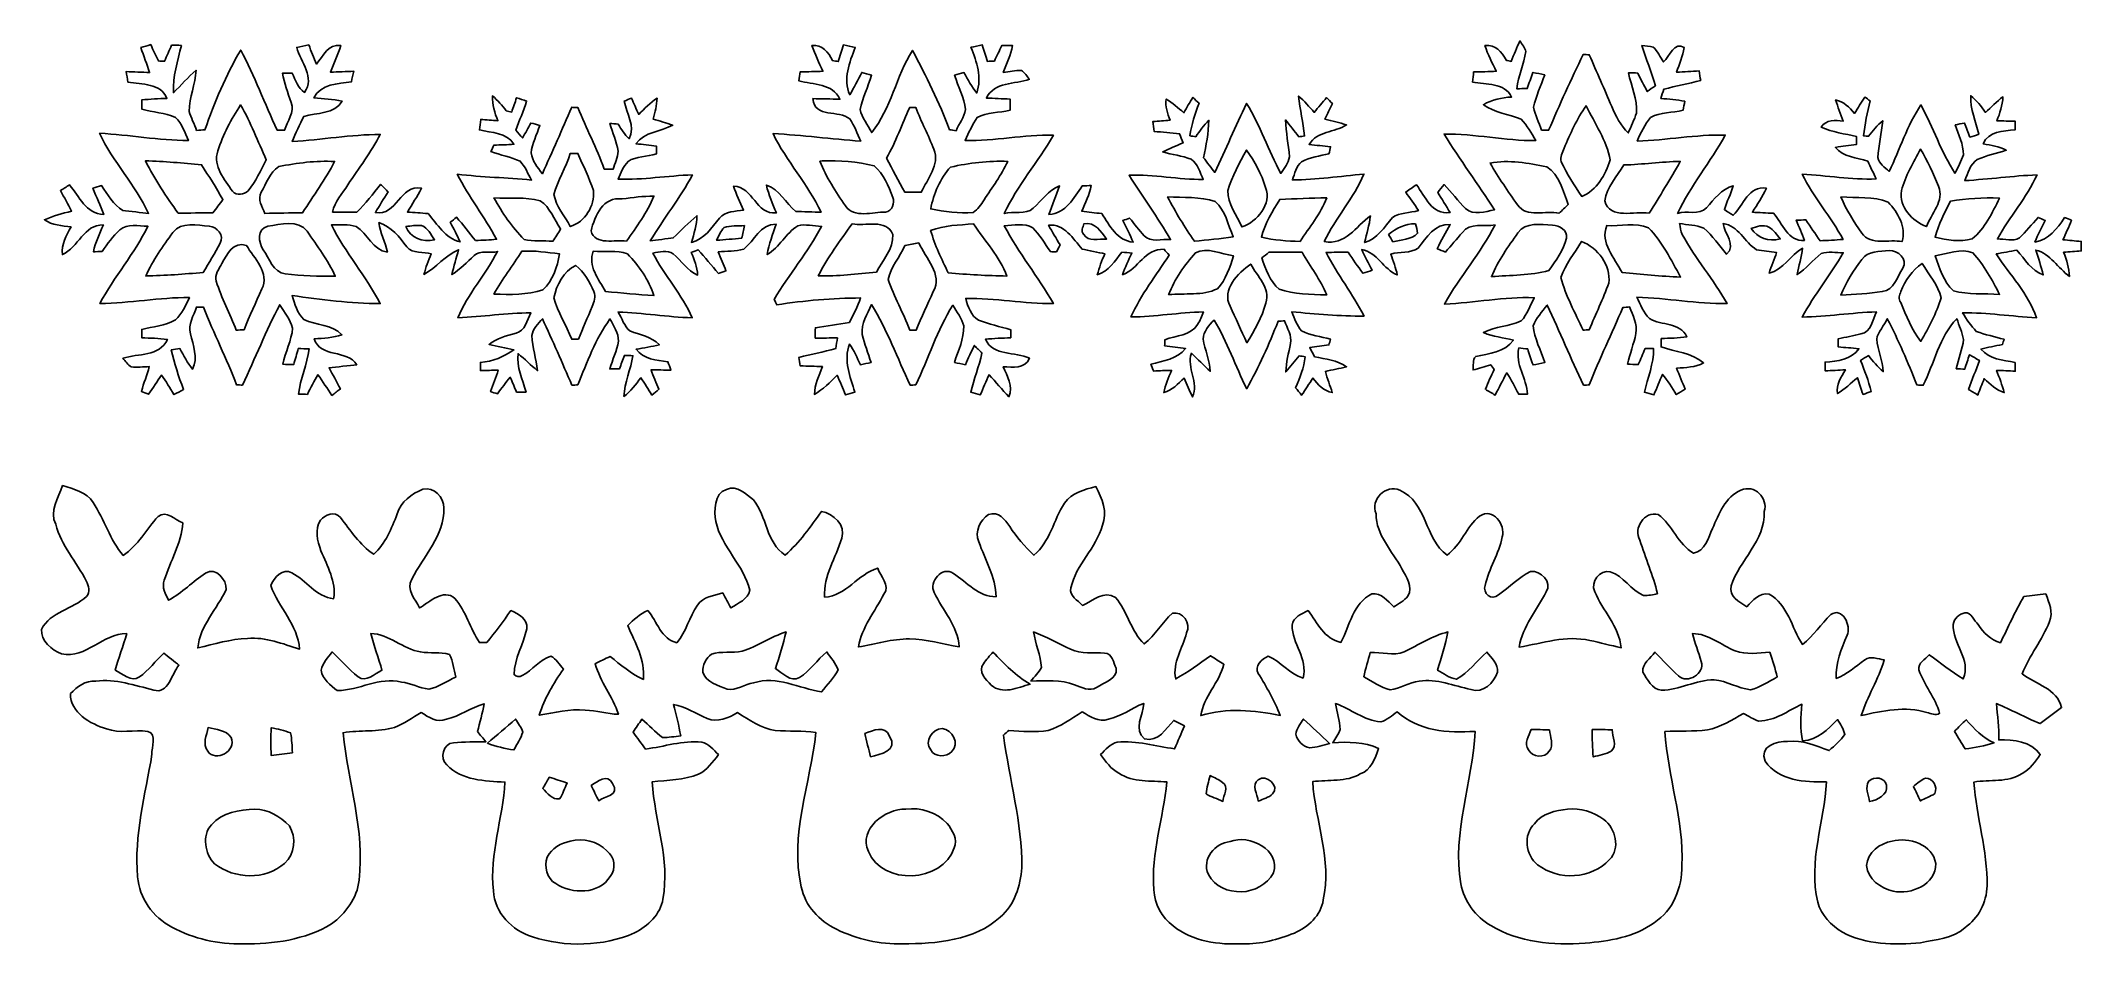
# Model space of a CAD drawing. Header units: centimetres. Extents: x -15.7 to 15.6, y -7.8 to 6.1.
import ezdxf

# ---------------------------------------------------------------- set-up
doc = ezdxf.new("R2010")
doc.units = ezdxf.units.CM
doc.header["$MEASUREMENT"] = 0
doc.layers.add('Layer 1', color=7, linetype='Continuous')

msp = doc.modelspace()

# ---------------------------------------------------------------- linework, layer by layer
at = {"layer": 'Layer 1', "color": 251}
for points, knots in [([(7.02098, 6.11752), (7.05132, 6.0639), (7.10283, 6.01521), (7.11165, 5.95207), (7.11165, 5.95207), (7.08237, 5.75874), (6.99452, 5.57812), (6.97371, 5.38233), (6.97371, 5.38233), (7.02663, 5.38339), (7.0799, 5.38409), (7.13317, 5.3848), (7.13317, 5.3848), (7.16104, 5.46806), (7.19137, 5.55025), (7.22136, 5.6328), (7.22136, 5.6328), (7.28204, 5.62116), (7.34272, 5.60811), (7.40339, 5.59364), (7.40339, 5.59364), (7.34377, 5.4289), (7.26934, 5.26838), (7.22947, 5.09729), (7.22947, 5.09729), (7.2577, 4.97664), (7.30991, 4.86269), (7.35471, 4.74663), (7.35471, 4.74663), (7.38152, 4.74627), (7.4355, 4.74521), (7.46231, 4.74486), (7.46231, 4.74486), (7.62917, 5.1375), (7.80768, 5.52485), (7.99253, 5.90903), (7.99253, 5.90903), (8.01582, 5.90762), (8.06309, 5.90479), (8.08672, 5.90338), (8.08672, 5.90338), (8.19856, 5.63845), (8.31885, 5.37669), (8.42998, 5.1114), (8.42998, 5.1114), (8.49242, 4.96288), (8.56862, 4.81824), (8.68362, 4.70323), (8.68362, 4.70323), (8.72419, 4.80554), (8.78029, 4.90255), (8.80851, 5.00944), (8.80851, 5.00944), (8.82685, 5.22323), (8.72913, 5.42043), (8.68751, 5.62504), (8.68751, 5.62504), (8.73478, 5.62469), (8.78276, 5.62434), (8.83109, 5.62363), (8.83109, 5.62363), (8.87695, 5.52768), (8.92492, 5.43278), (8.97608, 5.33929), (8.97608, 5.33929), (9.01771, 5.36928), (9.05898, 5.39962), (9.10096, 5.42925), (9.10096, 5.42925), (9.03993, 5.63809), (8.95809, 5.83918), (8.89317, 6.04626), (8.89317, 6.04626), (8.95103, 6.04061), (9.00959, 6.03744), (9.06639, 6.02298), (9.06639, 6.02298), (9.13447, 5.95948), (9.17257, 5.87128), (9.22373, 5.79438), (9.22373, 5.79438), (9.32286, 5.87516), (9.39094, 6.11858), (9.5437, 6.01486), (9.5437, 6.01486), (9.52324, 5.88327), (9.46609, 5.76157), (9.42622, 5.63527), (9.42622, 5.63527), (9.54123, 5.64268), (9.65659, 5.64974), (9.77265, 5.65538), (9.77265, 5.65538), (9.78041, 5.60705), (9.78817, 5.55837), (9.79629, 5.50968), (9.79629, 5.50968), (9.60755, 5.46241), (9.41705, 5.42219), (9.22902, 5.37528), (9.22902, 5.37528), (9.21385, 5.32765), (9.19939, 5.27967), (9.18492, 5.23169), (9.18492, 5.23169), (9.30698, 5.2257), (9.43081, 5.21264), (9.55181, 5.19112), (9.55181, 5.19112), (9.54299, 5.14491), (9.53452, 5.09834), (9.52606, 5.05178), (9.52606, 5.05178), (9.36272, 5.01156), (9.17787, 5.02532), (9.02723, 4.94206), (9.02723, 4.94206), (8.93904, 4.83341), (8.87483, 4.70782), (8.82297, 4.57835), (8.82297, 4.57835), (9.27382, 4.59034), (9.72009, 4.68136), (10.1727, 4.67078), (10.1727, 4.67078), (9.94904, 4.25768), (9.63895, 3.89467), (9.44069, 3.4671), (9.44069, 3.4671), (9.57509, 3.5179), (9.77477, 3.43147), (9.88554, 3.55282), (9.88554, 3.55282), (10.00513, 3.68476), (10.11379, 3.8421), (10.29582, 3.8922), (10.29582, 3.8922), (10.26089, 3.76661), (10.19563, 3.65231), (10.16071, 3.52743), (10.16071, 3.52743), (10.20269, 3.49462), (10.24961, 3.46781), (10.29547, 3.43958), (10.29547, 3.43958), (10.4461, 3.58951), (10.53641, 3.90031), (10.80347, 3.85339), (10.80347, 3.85339), (10.74279, 3.72428), (10.66271, 3.6068), (10.58898, 3.48544), (10.58898, 3.48544), (10.69128, 3.48298), (10.80735, 3.47451), (10.91353, 3.47028), (10.91353, 3.47028), (11.04759, 3.31611), (11.13508, 3.03318), (11.38731, 3.05259), (11.38731, 3.05259), (11.34816, 3.15807), (11.30441, 3.26143), (11.26208, 3.3655), (11.26208, 3.3655), (11.31111, 3.36621), (11.3605, 3.36691), (11.40989, 3.36726), (11.40989, 3.36726), (11.48151, 3.26108), (11.55524, 3.15348), (11.62861, 3.04694), (11.62861, 3.04694), (11.74397, 3.05364), (11.86392, 3.05858), (11.98033, 3.06881), (11.98033, 3.06881), (11.79336, 3.41701), (11.52596, 3.71581), (11.35345, 4.07141), (11.35345, 4.07141), (11.73127, 4.05059), (12.10769, 3.98251), (12.48727, 3.99697), (12.48727, 3.99697), (12.44741, 4.0894), (12.40367, 4.17971), (12.35922, 4.26967), (12.35922, 4.26967), (12.18812, 4.32329), (11.98457, 4.33246), (11.86321, 4.48204), (11.86321, 4.48204), (11.97081, 4.5025), (12.07982, 4.51344), (12.18882, 4.52649), (12.18882, 4.52649), (12.18882, 4.55683), (12.18953, 4.61751), (12.18953, 4.64785), (12.18953, 4.64785), (12.00714, 4.69089), (11.81911, 4.71417), (11.64696, 4.79178), (11.64696, 4.79178), (11.7221, 4.91455), (11.86145, 4.89444), (11.98351, 4.88668), (11.98351, 4.88668), (11.94294, 4.99392), (11.90025, 5.10046), (11.86603, 5.20982), (11.86603, 5.20982), (11.98986, 5.18513), (12.07982, 5.09693), (12.15672, 5.00274), (12.15672, 5.00274), (12.20858, 5.08741), (12.2615, 5.17208), (12.31724, 5.25462), (12.31724, 5.25462), (12.33699, 5.23981), (12.37721, 5.21053), (12.39696, 5.19571), (12.39696, 5.19571), (12.35146, 5.01862), (12.31829, 4.8387), (12.29501, 4.65737), (12.29501, 4.65737), (12.31406, 4.65667), (12.35216, 4.65455), (12.37156, 4.65384), (12.37156, 4.65384), (12.43542, 4.73992), (12.50632, 4.82106), (12.58923, 4.89021), (12.58923, 4.89021), (12.56982, 4.70076), (12.52467, 4.5145), (12.51691, 4.324), (12.51691, 4.324), (12.52961, 4.2291), (12.62345, 4.17477), (12.68765, 4.11339), (12.68765, 4.11339), (12.85275, 4.4517), (12.96388, 4.81859), (13.17519, 5.13256), (13.17519, 5.13256), (13.36534, 4.79108), (13.48422, 4.41325), (13.69836, 4.08411), (13.69836, 4.08411), (13.74422, 4.17724), (13.79185, 4.26967), (13.82818, 4.36704), (13.82818, 4.36704), (13.82818, 4.53108), (13.75304, 4.67642), (13.70224, 4.82706), (13.70224, 4.82706), (13.74951, 4.83729), (13.79749, 4.84681), (13.84547, 4.85599), (13.84547, 4.85599), (13.87263, 4.78402), (13.89944, 4.7117), (13.92661, 4.63903), (13.92661, 4.63903), (13.97282, 4.65349), (14.01904, 4.66831), (14.06596, 4.68242), (14.06596, 4.68242), (14.01762, 4.87786), (13.92767, 5.06836), (13.94107, 5.27438), (13.94107, 5.27438), (14.02997, 5.20277), (14.10088, 5.11316), (14.16579, 5.01932), (14.16579, 5.01932), (14.25399, 5.10081), (14.3383, 5.18654), (14.43531, 5.2578), (14.43531, 5.2578), (14.4272, 5.12974), (14.38698, 5.00768), (14.34147, 4.88879), (14.34147, 4.88879), (14.43461, 4.88774), (14.52845, 4.88597), (14.62299, 4.88421), (14.62299, 4.88421), (14.62193, 4.84011), (14.62087, 4.79566), (14.62052, 4.75121), (14.62052, 4.75121), (14.43743, 4.72969), (14.21059, 4.7371), (14.13157, 4.53531), (14.13157, 4.53531), (14.25257, 4.51626), (14.37464, 4.49439), (14.4847, 4.43724), (14.4847, 4.43724), (14.33724, 4.38679), (14.18272, 4.35963), (14.04126, 4.29472), (14.04126, 4.29472), (13.92872, 4.22769), (13.89944, 4.07987), (13.84935, 3.97122), (13.84935, 3.97122), (14.21906, 3.99344), (14.58736, 4.04424), (14.95778, 4.05941), (14.95778, 4.05941), (14.79374, 3.70769), (14.53621, 3.41313), (14.34853, 3.07552), (14.34853, 3.07552), (14.46036, 3.07869), (14.58807, 3.02966), (14.68861, 3.09104), (14.68861, 3.09104), (14.78986, 3.18911), (14.87981, 3.29953), (14.9733, 3.40572), (14.9733, 3.40572), (15.00999, 3.38984), (15.04703, 3.37432), (15.08442, 3.35844), (15.08442, 3.35844), (15.02833, 3.24979), (14.97083, 3.14149), (14.92603, 3.02754), (14.92603, 3.02754), (15.13911, 3.05964), (15.26787, 3.23815), (15.38182, 3.40325), (15.38182, 3.40325), (15.41639, 3.38984), (15.45131, 3.37573), (15.48624, 3.36162), (15.48624, 3.36162), (15.44637, 3.26037), (15.39981, 3.16195), (15.35465, 3.06282), (15.35465, 3.06282), (15.44779, 3.0547), (15.54127, 3.04624), (15.63546, 3.03742), (15.63546, 3.03742), (15.63511, 2.98944), (15.63511, 2.94146), (15.63546, 2.89313), (15.63546, 2.89313), (15.54445, 2.88608), (15.45449, 2.87867), (15.36559, 2.87091), (15.36559, 2.87091), (15.4118, 2.75131), (15.45096, 2.62855), (15.4559, 2.49943), (15.4559, 2.49943), (15.27775, 2.62925), (15.16486, 2.84551), (14.93908, 2.90477), (14.93908, 2.90477), (14.97718, 2.77813), (15.02269, 2.65359), (15.05232, 2.52413), (15.05232, 2.52413), (14.86888, 2.58868), (14.77045, 2.76296), (14.65016, 2.90266), (14.65016, 2.90266), (14.54221, 2.88466), (14.43708, 2.86597), (14.33089, 2.84551), (14.33089, 2.84551), (14.54326, 2.52236), (14.81984, 2.23838), (14.95037, 1.8669), (14.95037, 1.8669), (14.57078, 1.88489), (14.19437, 1.94486), (13.81442, 1.94275), (13.81442, 1.94275), (13.87651, 1.84115), (13.94425, 1.74308), (14.02574, 1.65523), (14.02574, 1.65523), (14.16403, 1.60514), (14.30972, 1.57339), (14.45225, 1.53494), (14.45225, 1.53494), (14.44554, 1.51483), (14.43249, 1.47496), (14.42614, 1.45486), (14.42614, 1.45486), (14.31396, 1.43334), (14.20707, 1.41041), (14.09771, 1.38359), (14.09771, 1.38359), (14.22541, 1.2252), (14.43567, 1.22026), (14.62017, 1.17757), (14.62017, 1.17757), (14.62052, 1.13348), (14.62158, 1.08938), (14.62264, 1.04528), (14.62264, 1.04528), (14.52704, 1.05057), (14.43143, 1.05586), (14.33618, 1.05622), (14.33618, 1.05622), (14.37993, 0.94474), (14.42297, 0.83256), (14.45542, 0.71649), (14.45542, 0.71649), (14.33124, 0.75177), (14.24058, 0.84772), (14.14815, 0.93063), (14.14815, 0.93063), (14.11358, 0.84737), (14.08112, 0.76306), (14.04867, 0.6791), (14.04867, 0.6791), (14.00069, 0.70767), (13.95342, 0.73625), (13.9065, 0.76482), (13.9065, 0.76482), (13.96012, 0.91405), (14.02115, 1.0601), (14.07266, 1.21003), (14.07266, 1.21003), (14.02186, 1.23966), (13.97212, 1.26929), (13.92202, 1.29822), (13.92202, 1.29822), (13.89627, 1.22449), (13.87228, 1.15006), (13.84794, 1.07562), (13.84794, 1.07562), (13.81548, 1.07774), (13.75057, 1.08162), (13.71847, 1.08373), (13.71847, 1.08373), (13.75339, 1.23402), (13.8116, 1.37936), (13.83065, 1.53247), (13.83065, 1.53247), (13.80913, 1.64218), (13.76151, 1.74519), (13.72623, 1.84997), (13.72623, 1.84997), (13.45565, 1.57163), (13.38121, 1.16699), (13.21047, 0.82832), (13.21047, 0.82832), (13.18648, 0.82973), (13.1385, 0.83291), (13.11451, 0.83432), (13.11451, 0.83432), (12.97446, 1.17828), (12.83159, 1.52224), (12.65908, 1.85138), (12.65908, 1.85138), (12.61745, 1.74343), (12.51267, 1.65347), (12.4968, 1.53564), (12.4968, 1.53564), (12.5162, 1.36772), (12.58288, 1.20897), (12.59805, 1.03964), (12.59805, 1.03964), (12.51232, 1.11125), (12.43894, 1.19556), (12.37227, 1.28446), (12.37227, 1.28446), (12.33135, 1.26083), (12.29078, 1.23613), (12.25091, 1.21144), (12.25091, 1.21144), (12.31018, 1.0541), (12.37192, 0.89817), (12.41284, 0.73448), (12.41284, 0.73448), (12.37086, 0.71931), (12.32888, 0.70344), (12.2876, 0.68756), (12.2876, 0.68756), (12.25726, 0.77258), (12.22763, 0.85796), (12.20047, 0.94368), (12.20047, 0.94368), (12.10028, 0.86148), (12.0075, 0.76976), (11.89672, 0.70168), (11.89672, 0.70168), (11.86427, 0.83891), (11.95634, 0.95356), (12.01596, 1.06715), (12.01596, 1.06715), (11.90978, 1.06221), (11.811, 1.05339), (11.70693, 1.04987), (11.70693, 1.04987), (11.70552, 1.09502), (11.70481, 1.14018), (11.70481, 1.18498), (11.70481, 1.18498), (11.89602, 1.19168), (12.10416, 1.22626), (12.22481, 1.3903), (12.22481, 1.3903), (12.11086, 1.4037), (12.01526, 1.40582), (11.9066, 1.41852), (11.9066, 1.41852), (11.90625, 1.44921), (11.9059, 1.51024), (11.90554, 1.54093), (11.90554, 1.54093), (12.02231, 1.56704), (12.13767, 1.58997), (12.25515, 1.61713), (12.25515, 1.61713), (12.41354, 1.64641), (12.43436, 1.8355), (12.49327, 1.95686), (12.49327, 1.95686), (12.11227, 1.9431), (11.73374, 1.88278), (11.35239, 1.87713), (11.35239, 1.87713), (11.54007, 2.22003), (11.79089, 2.52413), (11.98457, 2.86385), (11.98457, 2.86385), (11.87027, 2.85962), (11.75209, 2.89031), (11.64449, 2.85044), (11.64449, 2.85044), (11.51572, 2.7492), (11.41201, 2.61938), (11.27548, 2.52801), (11.27548, 2.52801), (11.30018, 2.66347), (11.34392, 2.79506), (11.36015, 2.93194), (11.36015, 2.93194), (11.17212, 2.8254), (11.06311, 2.60385), (10.84545, 2.55094), (10.84545, 2.55094), (10.88108, 2.65783), (10.92271, 2.76225), (10.96116, 2.86738), (10.96116, 2.86738), (10.85956, 2.88114), (10.75337, 2.8896), (10.65424, 2.90865), (10.65424, 2.90865), (10.4648, 3.02366), (10.37978, 3.28366), (10.13919, 3.31223), (10.13919, 3.31223), (10.16282, 3.15489), (10.34415, 2.98274), (10.19457, 2.84127), (10.19457, 2.84127), (10.07886, 2.97639), (9.98079, 3.12667), (9.84462, 3.24167), (9.84462, 3.24167), (9.72679, 3.29001), (9.59414, 3.29177), (9.47138, 3.31258), (9.47138, 3.31258), (9.48267, 3.25614), (9.49043, 3.19828), (9.51301, 3.14431), (9.51301, 3.14431), (9.71268, 2.77213), (9.99737, 2.45322), (10.20057, 2.08315), (10.20057, 2.08315), (9.73737, 2.07821), (9.27911, 2.16676), (8.81662, 2.18299), (8.81662, 2.18299), (8.86954, 2.06728), (8.91716, 1.94451), (9.00924, 1.85314), (9.00924, 1.85314), (9.19268, 1.74237), (9.47737, 1.7974), (9.58497, 1.57304), (9.58497, 1.57304), (9.45374, 1.55222), (9.32145, 1.55363), (9.18951, 1.54587), (9.18951, 1.54587), (9.18916, 1.51412), (9.1881, 1.44992), (9.18774, 1.41781), (9.18774, 1.41781), (9.40647, 1.33985), (9.65764, 1.33209), (9.84003, 1.17299), (9.84003, 1.17299), (9.71303, 1.10173), (9.56592, 1.10243), (9.42552, 1.09044), (9.42552, 1.09044), (9.4682, 0.98213), (9.51618, 0.87595), (9.5571, 0.76694), (9.5571, 0.76694), (9.51159, 0.73942), (9.46644, 0.71191), (9.42093, 0.68474), (9.42093, 0.68474), (9.35672, 0.79269), (9.29005, 0.89958), (9.21032, 0.9966), (9.21032, 0.9966), (9.16376, 0.89253), (9.12142, 0.78669), (9.07838, 0.68121), (9.07838, 0.68121), (9.02899, 0.69462), (8.97996, 0.70838), (8.93127, 0.72249), (8.93127, 0.72249), (8.98525, 0.94403), (9.07556, 1.16064), (9.07239, 1.39206), (9.07239, 1.39206), (9.04028, 1.39171), (8.97572, 1.39136), (8.94362, 1.391), (8.94362, 1.391), (8.90905, 1.30916), (8.87412, 1.22731), (8.83885, 1.14582), (8.83885, 1.14582), (8.78346, 1.14864), (8.72878, 1.15111), (8.67445, 1.15358), (8.67445, 1.15358), (8.71255, 1.31163), (8.76653, 1.46579), (8.80251, 1.62419), (8.80251, 1.62419), (8.8265, 1.77094), (8.7563, 1.90253), (8.70444, 2.03306), (8.70444, 2.03306), (8.67798, 2.03024), (8.62542, 2.02459), (8.59896, 2.02212), (8.59896, 2.02212), (8.43633, 1.62207), (8.24054, 1.23684), (8.08672, 0.83326), (8.08672, 0.83326), (8.0645, 0.83326), (8.02005, 0.83256), (7.99782, 0.83256), (7.99782, 0.83256), (7.80203, 1.23684), (7.63235, 1.65347), (7.44079, 2.05952), (7.44079, 2.05952), (7.36353, 1.95862), (7.26934, 1.86196), (7.22454, 1.74202), (7.22454, 1.74202), (7.24182, 1.54446), (7.34624, 1.36737), (7.4041, 1.18004), (7.4041, 1.18004), (7.34342, 1.16593), (7.28274, 1.15288), (7.22242, 1.14053), (7.22242, 1.14053), (7.1949, 1.22308), (7.16739, 1.30528), (7.14057, 1.38748), (7.14057, 1.38748), (7.10706, 1.391), (7.03968, 1.39806), (7.00617, 1.40123), (7.00617, 1.40123), (6.94372, 1.15253), (7.12682, 0.93592), (7.1374, 0.69109), (7.1374, 0.69109), (7.10389, 0.69109), (7.03651, 0.69039), (7.00264, 0.69039), (7.00264, 0.69039), (6.94514, 0.80222), (6.89046, 0.91581), (6.81884, 1.01918), (6.81884, 1.01918), (6.75957, 0.90593), (6.70137, 0.79199), (6.6421, 0.67839), (6.6421, 0.67839), (6.59201, 0.70838), (6.54191, 0.73836), (6.49182, 0.76694), (6.49182, 0.76694), (6.53239, 0.87066), (6.58036, 0.97084), (6.62587, 1.07244), (6.62587, 1.07244), (6.61247, 1.09044), (6.58636, 1.12607), (6.57296, 1.14406), (6.57296, 1.14406), (6.483, 1.11584), (6.39233, 1.08867), (6.30167, 1.06362), (6.30167, 1.06362), (6.31261, 1.13206), (6.29285, 1.21603), (6.34259, 1.27141), (6.34259, 1.27141), (6.54756, 1.31833), (6.78956, 1.33244), (6.92185, 1.52259), (6.92185, 1.52259), (6.76839, 1.55857), (6.60894, 1.57515), (6.46254, 1.63724), (6.46254, 1.63724), (6.64351, 1.73355), (6.858, 1.72967), (7.0418, 1.81751), (7.0418, 1.81751), (7.13352, 1.91629), (7.17726, 2.05423), (7.24041, 2.17311), (7.24041, 2.17311), (6.77898, 2.19146), (6.32354, 2.09268), (5.86352, 2.0768), (5.86352, 2.0768), (6.09741, 2.49696), (6.42232, 2.86103), (6.63998, 3.29001), (6.63998, 3.29001), (6.47347, 3.26214), (6.2551, 3.32987), (6.13939, 3.17535), (6.13939, 3.17535), (6.05014, 3.07622), (5.96653, 2.97321), (5.87798, 2.87373), (5.87798, 2.87373), (5.83565, 2.89137), (5.79367, 2.90901), (5.75204, 2.92629), (5.75204, 2.92629), (5.81342, 3.05259), (5.88716, 3.17218), (5.95171, 3.29671), (5.95171, 3.29671), (5.71429, 3.31682), (5.58941, 3.09245), (5.45888, 2.93617), (5.45888, 2.93617), (5.34176, 2.84903), (5.17031, 2.88854), (5.03908, 2.84127), (5.03908, 2.84127), (5.07859, 2.73756), (5.11457, 2.63243), (5.14032, 2.52377), (5.14032, 2.52377), (4.92337, 2.60773), (4.83411, 2.87408), (4.59493, 2.91289), (4.59493, 2.91289), (4.64326, 2.80423), (4.69935, 2.69981), (4.75403, 2.59433), (4.75403, 2.59433), (4.7057, 2.57881), (4.65702, 2.56364), (4.60904, 2.54847), (4.60904, 2.54847), (4.53284, 2.65712), (4.45805, 2.76401), (4.38362, 2.87232), (4.38362, 2.87232), (4.26932, 2.87302), (4.15925, 2.8702), (4.04601, 2.86773), (4.04601, 2.86773), (4.2231, 2.53189), (4.45347, 2.22779), (4.63056, 1.89159), (4.63056, 1.89159), (4.25873, 1.88524), (3.88973, 1.92899), (3.51966, 1.95439), (3.51966, 1.95439), (3.55988, 1.85279), (3.59728, 1.74554), (3.67171, 1.66299), (3.67171, 1.66299), (3.80894, 1.59385), (3.96875, 1.58009), (4.11515, 1.53564), (4.11515, 1.53564), (4.10916, 1.51412), (4.09716, 1.47108), (4.09116, 1.44956), (4.09116, 1.44956), (3.99097, 1.43722), (3.89537, 1.42275), (3.7973, 1.40829), (3.7973, 1.40829), (3.82129, 1.36102), (3.84563, 1.31374), (3.86962, 1.26612), (3.86962, 1.26612), (4.03789, 1.2319), (4.21675, 1.21497), (4.36139, 1.11337), (4.36139, 1.11337), (4.25344, 1.0855), (4.14408, 1.06433), (4.03542, 1.04211), (4.03542, 1.04211), (4.06717, 0.93239), (4.10739, 0.82479), (4.14196, 0.71579), (4.14196, 0.71579), (4.01249, 0.74295), (3.92007, 0.83714), (3.84422, 0.93909), (3.84422, 0.93909), (3.78566, 0.85196), (3.73133, 0.76235), (3.67065, 0.67663), (3.67065, 0.67663), (3.63961, 0.71473), (3.60856, 0.75248), (3.57787, 0.79058), (3.57787, 0.79058), (3.64807, 0.94227), (3.70346, 1.10031), (3.72533, 1.26683), (3.72533, 1.26683), (3.7017, 1.27035), (3.65478, 1.27706), (3.63149, 1.28058), (3.63149, 1.28058), (3.56411, 1.19803), (3.49814, 1.11407), (3.42688, 1.03505), (3.42688, 1.03505), (3.43676, 1.18251), (3.47204, 1.32468), (3.49991, 1.46897), (3.49991, 1.46897), (3.52848, 1.5935), (3.44699, 1.70639), (3.40924, 1.81963), (3.40924, 1.81963), (3.3842, 1.81751), (3.3341, 1.81293), (3.30906, 1.81081), (3.30906, 1.81081), (3.17535, 1.4545), (3.01131, 1.10878), (2.82893, 0.7747), (2.82893, 0.7747), (2.65324, 1.12254), (2.53294, 1.49789), (2.32798, 1.83021), (2.32798, 1.83021), (2.24437, 1.75507), (2.16817, 1.65312), (2.16076, 1.53776), (2.16076, 1.53776), (2.18969, 1.37195), (2.25496, 1.21461), (2.26907, 1.04493), (2.26907, 1.04493), (2.16606, 1.12959), (2.08104, 1.23296), (1.97979, 1.31939), (1.97979, 1.31939), (1.90253, 1.09396), (2.09585, 0.87207), (1.99743, 0.65088), (1.99743, 0.65088), (1.94945, 0.74542), (1.90747, 0.84243), (1.86725, 0.94015), (1.86725, 0.94015), (1.77553, 0.85019), (1.68557, 0.7493), (1.55504, 0.71755), (1.55504, 0.71755), (1.58432, 0.83432), (1.62666, 0.94686), (1.67534, 1.05657), (1.67534, 1.05657), (1.58362, 1.05586), (1.49225, 1.05163), (1.40088, 1.04704), (1.40088, 1.04704), (1.38642, 1.08232), (1.37195, 1.1176), (1.35749, 1.15253), (1.35749, 1.15253), (1.54764, 1.2005), (1.76001, 1.23119), (1.89159, 1.39277), (1.89159, 1.39277), (1.78364, 1.40758), (1.67569, 1.42205), (1.5681, 1.43581), (1.5681, 1.43581), (1.56986, 1.45874), (1.57304, 1.5046), (1.57445, 1.52753), (1.57445, 1.52753), (1.74625, 1.59456), (1.97203, 1.58926), (2.07539, 1.76318), (2.07539, 1.76318), (2.1142, 1.8221), (2.13748, 1.88983), (2.16464, 1.95439), (2.16464, 1.95439), (1.79282, 1.94663), (1.42416, 1.88136), (1.05234, 1.87854), (1.05234, 1.87854), (1.20403, 2.22003), (1.43686, 2.51636), (1.63971, 2.82787), (1.63971, 2.82787), (1.61255, 2.8575), (1.58609, 2.88713), (1.55998, 2.91641), (1.55998, 2.91641), (1.26224, 2.93194), (1.16911, 2.6162), (0.92428, 2.52659), (0.92428, 2.52659), (0.96097, 2.64195), (1.01318, 2.75061), (1.0668, 2.85856), (1.0668, 2.85856), (1.01565, 2.8635), (0.96449, 2.86773), (0.91369, 2.87196), (0.91369, 2.87196), (0.80539, 2.73826), (0.71014, 2.57775), (0.53516, 2.52589), (0.53516, 2.52589), (0.56409, 2.63631), (0.60466, 2.7432), (0.65052, 2.84762), (0.65052, 2.84762), (0.56374, 2.86597), (0.39017, 2.90266), (0.30339, 2.921), (0.30339, 2.921), (0.16157, 3.07622), (0.03457, 3.31188), (-0.21167, 3.28718), (-0.21167, 3.28718), (-0.15699, 3.18347), (-0.0956, 3.08363), (-0.03422, 2.98309), (-0.03422, 2.98309), (-0.05362, 2.94711), (-0.07267, 2.91147), (-0.09137, 2.87549), (-0.09137, 2.87549), (-0.1143, 2.8769), (-0.16051, 2.88008), (-0.1838, 2.88184), (-0.1838, 2.88184), (-0.27234, 3.00531), (-0.34749, 3.14184), (-0.45614, 3.24838), (-0.45614, 3.24838), (-0.58385, 3.32881), (-0.74965, 3.27907), (-0.89218, 3.27907), (-0.89218, 3.27907), (-0.66993, 2.86244), (-0.3743, 2.49167), (-0.13653, 2.08421), (-0.13653, 2.08421), (-0.58667, 2.07786), (-1.03188, 2.16923), (-1.48237, 2.16147), (-1.48237, 2.16147), (-1.44956, 2.03623), (-1.40335, 1.89971), (-1.28729, 1.82704), (-1.28729, 1.82704), (-1.12642, 1.76777), (-0.95779, 1.73073), (-0.79304, 1.68204), (-0.79304, 1.68204), (-0.79304, 1.651), (-0.7934, 1.58891), (-0.7934, 1.55787), (-0.7934, 1.55787), (-0.92322, 1.55258), (-1.05304, 1.55081), (-1.18216, 1.53458), (-1.18216, 1.53458), (-1.05763, 1.27106), (-0.72954, 1.34938), (-0.50271, 1.2446), (-0.50271, 1.2446), (-0.5782, 1.07386), (-0.75953, 1.11196), (-0.90876, 1.11266), (-0.90876, 1.11266), (-0.84561, 0.96732), (-0.75142, 0.81633), (-0.8195, 0.65334), (-0.8195, 0.65334), (-0.92745, 0.75988), (-1.02376, 0.87736), (-1.12395, 0.99025), (-1.12395, 0.99025), (-1.17228, 0.889), (-1.21532, 0.78493), (-1.25942, 0.68157), (-1.25942, 0.68157), (-1.30881, 0.69532), (-1.35784, 0.70908), (-1.40653, 0.72319), (-1.40653, 0.72319), (-1.35643, 0.92463), (-1.28164, 1.11866), (-1.23437, 1.32115), (-1.23437, 1.32115), (-1.27282, 1.36102), (-1.31128, 1.40088), (-1.34938, 1.44039), (-1.34938, 1.44039), (-1.40053, 1.34479), (-1.44533, 1.24566), (-1.48731, 1.14512), (-1.48731, 1.14512), (-1.54376, 1.15605), (-1.59985, 1.16734), (-1.65559, 1.17934), (-1.65559, 1.17934), (-1.59949, 1.36384), (-1.50636, 1.54129), (-1.51483, 1.7399), (-1.51483, 1.7399), (-1.54376, 1.85702), (-1.61996, 1.95474), (-1.68063, 2.05669), (-1.68063, 2.05669), (-1.92334, 1.6764), (-2.05528, 1.23896), (-2.25037, 0.83397), (-2.25037, 0.83397), (-2.27224, 0.83361), (-2.31634, 0.83256), (-2.33856, 0.83185), (-2.33856, 0.83185), (-2.52871, 1.24636), (-2.68923, 1.67852), (-2.92806, 2.06798), (-2.92806, 2.06798), (-2.98944, 1.92052), (-3.09704, 1.77976), (-3.07164, 1.60902), (-3.07164, 1.60902), (-3.03883, 1.46226), (-2.98168, 1.32151), (-2.93652, 1.17793), (-2.93652, 1.17793), (-2.9912, 1.16664), (-3.04588, 1.1557), (-3.10056, 1.14476), (-3.10056, 1.14476), (-3.14784, 1.25483), (-3.19969, 1.36313), (-3.26884, 1.46121), (-3.26884, 1.46121), (-3.35739, 1.20862), (-3.26249, 0.96132), (-3.18347, 0.72249), (-3.18347, 0.72249), (-3.23144, 0.70838), (-3.27942, 0.69462), (-3.3274, 0.68121), (-3.3274, 0.68121), (-3.37009, 0.78211), (-3.41136, 0.88371), (-3.45652, 0.98319), (-3.45652, 0.98319), (-3.56658, 0.87771), (-3.67171, 0.76341), (-3.80647, 0.68862), (-3.80647, 0.68862), (-3.79942, 0.83961), (-3.73556, 0.97755), (-3.68159, 1.11548), (-3.68159, 1.11548), (-3.79554, 1.12148), (-3.90984, 1.1236), (-4.02308, 1.12607), (-4.02308, 1.12607), (-4.03049, 1.16981), (-4.03754, 1.2132), (-4.0446, 1.25659), (-4.0446, 1.25659), (-3.85621, 1.30316), (-3.66571, 1.3402), (-3.47909, 1.39347), (-3.47909, 1.39347), (-3.47028, 1.4478), (-3.46075, 1.50178), (-3.45193, 1.55575), (-3.45193, 1.55575), (-3.56553, 1.5561), (-3.67912, 1.55293), (-3.79307, 1.55258), (-3.79307, 1.55258), (-3.79271, 1.6062), (-3.79201, 1.65982), (-3.7913, 1.71309), (-3.7913, 1.71309), (-3.61738, 1.74061), (-3.44382, 1.76742), (-3.26919, 1.7907), (-3.26919, 1.7907), (-3.2064, 1.91452), (-3.14431, 2.0387), (-3.09633, 2.16923), (-3.09633, 2.16923), (-3.52743, 2.16958), (-3.95781, 2.12866), (-4.38326, 2.0641), (-4.38326, 2.0641), (-4.39349, 2.08492), (-4.4136, 2.1269), (-4.42383, 2.14771), (-4.42383, 2.14771), (-4.19347, 2.52871), (-3.90666, 2.87479), (-3.69676, 3.26778), (-3.69676, 3.26778), (-3.81741, 3.27343), (-3.94123, 3.308), (-4.05977, 3.27942), (-4.05977, 3.27942), (-4.24321, 3.16195), (-4.33917, 2.94675), (-4.52967, 2.83633), (-4.52967, 2.83633), (-4.50533, 2.99791), (-4.44147, 3.14784), (-4.39491, 3.30306), (-4.39491, 3.30306), (-4.64432, 3.30518), (-4.71981, 3.04553), (-4.89126, 2.92065), (-4.89126, 2.92065), (-5.01579, 2.87761), (-5.15267, 2.89172), (-5.28249, 2.8762), (-5.28249, 2.8762), (-5.24369, 2.77883), (-5.20136, 2.68323), (-5.1629, 2.58586), (-5.1629, 2.58586), (-5.19183, 2.57598), (-5.25004, 2.55658), (-5.27897, 2.54706), (-5.27897, 2.54706), (-5.38268, 2.66841), (-5.48464, 2.79083), (-5.59047, 2.90971), (-5.59047, 2.90971), (-5.62575, 2.8956), (-5.66103, 2.88184), (-5.69595, 2.86773), (-5.69595, 2.86773), (-5.65079, 2.75661), (-5.60035, 2.64442), (-5.59858, 2.52201), (-5.59858, 2.52201), (-5.75592, 2.58727), (-5.84518, 2.74355), (-5.97253, 2.84762), (-5.97253, 2.84762), (-6.0646, 2.91465), (-6.18278, 2.87549), (-6.28403, 2.85785), (-6.28403, 2.85785), (-6.10764, 2.51178), (-5.836, 2.22109), (-5.68043, 1.86478), (-5.68043, 1.86478), (-6.06143, 1.87501), (-6.43819, 1.94204), (-6.81919, 1.95333), (-6.81919, 1.95333), (-6.76028, 1.85667), (-6.72324, 1.73919), (-6.63751, 1.66229), (-6.63751, 1.66229), (-6.48406, 1.60161), (-6.30555, 1.57692), (-6.18561, 1.45168), (-6.18561, 1.45168), (-6.30273, 1.42275), (-6.42338, 1.40335), (-6.54156, 1.38289), (-6.54156, 1.38289), (-6.42796, 1.22696), (-6.23253, 1.21391), (-6.05508, 1.19063), (-6.05508, 1.19063), (-6.0392, 1.14794), (-6.02368, 1.10561), (-6.00745, 1.06257), (-6.00745, 1.06257), (-6.10941, 1.06116), (-6.21136, 1.06504), (-6.31296, 1.06751), (-6.31296, 1.06751), (-6.27592, 0.96591), (-6.23323, 0.86642), (-6.1909, 0.76694), (-6.1909, 0.76694), (-6.22688, 0.73731), (-6.26286, 0.70803), (-6.29849, 0.67839), (-6.29849, 0.67839), (-6.35494, 0.76764), (-6.41138, 0.85654), (-6.46853, 0.94509), (-6.46853, 0.94509), (-6.5465, 0.84173), (-6.62446, 0.7366), (-6.72888, 0.65793), (-6.72888, 0.65793), (-6.72042, 0.87313), (-6.6227, 1.07103), (-6.59165, 1.2827), (-6.59165, 1.2827), (-6.62446, 1.28376), (-6.68973, 1.28588), (-6.72253, 1.28693), (-6.72253, 1.28693), (-6.74793, 1.21814), (-6.77263, 1.14935), (-6.79768, 1.08021), (-6.79768, 1.08021), (-6.84742, 1.07985), (-6.89681, 1.0795), (-6.94619, 1.07915), (-6.94619, 1.07915), (-6.90527, 1.22237), (-6.8386, 1.35855), (-6.81214, 1.50566), (-6.81214, 1.50566), (-6.81179, 1.63054), (-6.8894, 1.73919), (-6.94302, 1.84714), (-6.94302, 1.84714), (-7.16562, 1.5427), (-7.29368, 1.17969), (-7.43761, 0.83397), (-7.43761, 0.83397), (-7.45984, 0.83326), (-7.50429, 0.83256), (-7.52687, 0.83185), (-7.52687, 0.83185), (-7.6775, 1.17157), (-7.82179, 1.51412), (-7.98124, 1.84997), (-7.98124, 1.84997), (-8.04686, 1.77377), (-8.13047, 1.69757), (-8.14211, 1.59173), (-8.14211, 1.59173), (-8.13576, 1.40864), (-8.07649, 1.23366), (-8.05321, 1.05269), (-8.05321, 1.05269), (-8.15834, 1.13418), (-8.24865, 1.23296), (-8.35307, 1.3148), (-8.35307, 1.3148), (-8.37812, 1.10878), (-8.28781, 0.91793), (-8.23066, 0.72531), (-8.23066, 0.72531), (-8.27934, 0.72531), (-8.32803, 0.72496), (-8.37671, 0.72461), (-8.37671, 0.72461), (-8.40916, 0.80045), (-8.44162, 0.8763), (-8.47408, 0.95179), (-8.47408, 0.95179), (-8.54322, 0.86995), (-8.60743, 0.78352), (-8.67022, 0.69638), (-8.67022, 0.69638), (-8.70585, 0.70908), (-8.74113, 0.72108), (-8.77676, 0.73307), (-8.77676, 0.73307), (-8.73831, 0.84243), (-8.69386, 0.94968), (-8.65752, 1.05974), (-8.65752, 1.05974), (-8.74889, 1.05939), (-8.83991, 1.05622), (-8.93092, 1.05445), (-8.93092, 1.05445), (-8.93163, 1.09679), (-8.93163, 1.13841), (-8.93163, 1.18039), (-8.93163, 1.18039), (-8.74254, 1.19168), (-8.57179, 1.26859), (-8.41763, 1.37301), (-8.41763, 1.37301), (-8.54393, 1.40582), (-8.67339, 1.42452), (-8.79969, 1.45591), (-8.79969, 1.45591), (-8.67974, 1.55011), (-8.53193, 1.59314), (-8.38518, 1.62736), (-8.38518, 1.62736), (-8.24618, 1.66511), (-8.21267, 1.82668), (-8.15763, 1.94063), (-8.15763, 1.94063), (-8.53193, 1.93675), (-8.90305, 1.88454), (-9.27629, 1.86443), (-9.27629, 1.86443), (-9.12636, 2.23344), (-8.84908, 2.53259), (-8.6681, 2.88537), (-8.6681, 2.88537), (-8.77464, 2.84551), (-8.93586, 2.91253), (-9.02935, 2.82046), (-9.02935, 2.82046), (-9.13977, 2.72062), (-9.24172, 2.6095), (-9.36766, 2.52801), (-9.36766, 2.52801), (-9.34261, 2.65712), (-9.3024, 2.78236), (-9.26712, 2.90865), (-9.26712, 2.90865), (-9.47138, 2.82222), (-9.60826, 2.64019), (-9.7977, 2.53083), (-9.7977, 2.53083), (-9.77018, 2.63948), (-9.73067, 2.74391), (-9.68657, 2.84656), (-9.68657, 2.84656), (-9.80158, 2.88643), (-9.97303, 2.84268), (-10.06052, 2.9531), (-10.06052, 2.9531), (-10.17623, 3.1055), (-10.29723, 3.26672), (-10.48808, 3.32599), (-10.48808, 3.32599), (-10.47221, 3.16759), (-10.38895, 3.02824), (-10.35967, 2.87302), (-10.35967, 2.87302), (-10.58404, 2.90371), (-10.66553, 3.15419), (-10.8391, 3.26672), (-10.8391, 3.26672), (-10.9601, 3.30376), (-11.09169, 3.28895), (-11.21692, 3.29071), (-11.21692, 3.29071), (-11.00596, 2.86561), (-10.6874, 2.50472), (-10.46868, 2.08421), (-10.46868, 2.08421), (-10.92271, 2.07998), (-11.37391, 2.14736), (-11.82299, 2.20557), (-11.82299, 2.20557), (-11.78101, 2.0768), (-11.74256, 1.9371), (-11.64308, 1.83903), (-11.64308, 1.83903), (-11.45223, 1.75189), (-11.21234, 1.76424), (-11.05641, 1.60514), (-11.05641, 1.60514), (-11.19329, 1.5561), (-11.33863, 1.5494), (-11.48221, 1.54411), (-11.48221, 1.54411), (-11.38696, 1.24354), (-10.98127, 1.38501), (-10.82851, 1.14512), (-10.82851, 1.14512), (-10.9347, 1.13312), (-11.14672, 1.10913), (-11.25291, 1.09714), (-11.25291, 1.09714), (-11.19717, 0.98884), (-11.13578, 0.883), (-11.0811, 0.77364), (-11.0811, 0.77364), (-11.12379, 0.74083), (-11.16683, 0.70767), (-11.20951, 0.67416), (-11.20951, 0.67416), (-11.28289, 0.77893), (-11.35345, 0.88583), (-11.42471, 0.99131), (-11.42471, 0.99131), (-11.48362, 0.89359), (-11.53513, 0.79128), (-11.58769, 0.68968), (-11.58769, 0.68968), (-11.62121, 0.69003), (-11.68823, 0.69109), (-11.72139, 0.6918), (-11.72139, 0.6918), (-11.69811, 0.93133), (-11.58734, 1.15182), (-11.56053, 1.39065), (-11.56053, 1.39065), (-11.61591, 1.391), (-11.6713, 1.391), (-11.72669, 1.391), (-11.72669, 1.391), (-11.74997, 1.30916), (-11.77325, 1.22767), (-11.79689, 1.14582), (-11.79689, 1.14582), (-11.85228, 1.14759), (-11.90731, 1.14935), (-11.96269, 1.15111), (-11.96269, 1.15111), (-11.92601, 1.3395), (-11.8304, 1.51518), (-11.81312, 1.70709), (-11.81312, 1.70709), (-11.84734, 1.83974), (-11.94153, 1.94874), (-12.01138, 2.06446), (-12.01138, 2.06446), (-12.22304, 1.66405), (-12.38638, 1.24001), (-12.58535, 0.83291), (-12.58535, 0.83291), (-12.60722, 0.83291), (-12.65096, 0.83326), (-12.67284, 0.83326), (-12.67284, 0.83326), (-12.82629, 1.23754), (-13.02491, 1.62243), (-13.17907, 2.02636), (-13.17907, 2.02636), (-13.20659, 2.02741), (-13.26162, 2.02918), (-13.28914, 2.03024), (-13.28914, 2.03024), (-13.32971, 1.89618), (-13.42602, 1.76777), (-13.3798, 1.61925), (-13.3798, 1.61925), (-13.34347, 1.44145), (-13.26127, 1.25342), (-13.34805, 1.07597), (-13.34805, 1.07597), (-13.42778, 1.17228), (-13.4874, 1.28199), (-13.54243, 1.39312), (-13.54243, 1.39312), (-13.58688, 1.38677), (-13.63098, 1.38007), (-13.67508, 1.37301), (-13.67508, 1.37301), (-13.62957, 1.16558), (-13.56325, 0.96308), (-13.48705, 0.76518), (-13.48705, 0.76518), (-13.53608, 0.73872), (-13.58547, 0.71226), (-13.63451, 0.6858), (-13.63451, 0.6858), (-13.69554, 0.78705), (-13.75481, 0.89006), (-13.8243, 0.98601), (-13.8243, 0.98601), (-13.89133, 0.88759), (-13.95801, 0.78916), (-14.02433, 0.69003), (-14.02433, 0.69003), (-14.06102, 0.70485), (-14.09735, 0.72002), (-14.13404, 0.73448), (-14.13404, 0.73448), (-14.09665, 0.86254), (-14.05114, 0.98743), (-14.01269, 1.11478), (-14.01269, 1.11478), (-14.10547, 1.11478), (-14.19789, 1.10208), (-14.29032, 1.10984), (-14.29032, 1.10984), (-14.34183, 1.14476), (-14.37746, 1.19768), (-14.41803, 1.24354), (-14.41803, 1.24354), (-14.18237, 1.32045), (-13.85852, 1.26577), (-13.73576, 1.53282), (-13.73576, 1.53282), (-13.86628, 1.55222), (-13.99787, 1.55152), (-14.12946, 1.55822), (-14.12946, 1.55822), (-14.12946, 1.58997), (-14.12981, 1.65382), (-14.12981, 1.68557), (-14.12981, 1.68557), (-13.95624, 1.73179), (-13.76892, 1.73814), (-13.61158, 1.83268), (-13.61158, 1.83268), (-13.51139, 1.92652), (-13.45212, 2.05176), (-13.3985, 2.17523), (-13.3985, 2.17523), (-13.85782, 2.18052), (-14.31255, 2.08809), (-14.77151, 2.0828), (-14.77151, 2.0828), (-14.55349, 2.49555), (-14.23952, 2.85044), (-14.03421, 3.27096), (-14.03421, 3.27096), (-14.1799, 3.26954), (-14.34783, 3.32246), (-14.46777, 3.21451), (-14.46777, 3.21451), (-14.5729, 3.1175), (-14.65227, 2.99826), (-14.7387, 2.88537), (-14.7387, 2.88537), (-14.77186, 2.88361), (-14.83819, 2.88008), (-14.8717, 2.87831), (-14.8717, 2.87831), (-14.8403, 3.02295), (-14.77539, 3.15666), (-14.71789, 3.29212), (-14.71789, 3.29212), (-15.0181, 3.29812), (-15.10065, 2.94534), (-15.34724, 2.83633), (-15.34724, 2.83633), (-15.36277, 2.99297), (-15.28657, 3.1302), (-15.21284, 3.26108), (-15.21284, 3.26108), (-15.35359, 3.27872), (-15.50106, 3.28754), (-15.62276, 3.36973), (-15.62276, 3.36973), (-15.49047, 3.43323), (-15.34689, 3.46463), (-15.20613, 3.50273), (-15.20613, 3.50273), (-15.2587, 3.60997), (-15.32008, 3.71263), (-15.37653, 3.81776), (-15.37653, 3.81776), (-15.33031, 3.84739), (-15.2841, 3.87703), (-15.23753, 3.90631), (-15.23753, 3.90631), (-15.08866, 3.73098), (-14.98459, 3.46251), (-14.71295, 3.44946), (-14.71295, 3.44946), (-14.7634, 3.58669), (-14.82408, 3.71969), (-14.87911, 3.85445), (-14.87911, 3.85445), (-14.83466, 3.86786), (-14.78986, 3.88126), (-14.74505, 3.89431), (-14.74505, 3.89431), (-14.65298, 3.75532), (-14.56337, 3.6008), (-14.41732, 3.5119), (-14.41732, 3.5119), (-14.31925, 3.50097), (-14.12311, 3.47909), (-14.02503, 3.46816), (-14.02503, 3.46816), (-14.22894, 3.90596), (-14.5736, 4.26014), (-14.77574, 4.69794), (-14.77574, 4.69794), (-14.32031, 4.67431), (-13.86946, 4.58893), (-13.41226, 4.58717), (-13.41226, 4.58717), (-13.46941, 4.70888), (-13.51209, 4.84858), (-13.61158, 4.94136), (-13.61158, 4.94136), (-13.77491, 5.01227), (-13.95836, 5.02179), (-14.1284, 5.06906), (-14.1284, 5.06906), (-14.12804, 5.11669), (-14.12769, 5.16431), (-14.12734, 5.21194), (-14.12734, 5.21194), (-13.99893, 5.22288), (-13.87052, 5.22958), (-13.74175, 5.23452), (-13.74175, 5.23452), (-13.84371, 5.47617), (-14.12452, 5.4423), (-14.34077, 5.48569), (-14.34077, 5.48569), (-14.34994, 5.53896), (-14.35947, 5.59188), (-14.36829, 5.64444), (-14.36829, 5.64444), (-14.24834, 5.64127), (-14.12804, 5.63527), (-14.0081, 5.63069), (-14.0081, 5.63069), (-14.04938, 5.75945), (-14.09947, 5.88504), (-14.14286, 6.0131), (-14.14286, 6.0131), (-14.09241, 6.02933), (-14.04197, 6.04449), (-13.99117, 6.05931), (-13.99117, 6.05931), (-13.95201, 5.97606), (-13.91285, 5.89245), (-13.87404, 5.80849), (-13.87404, 5.80849), (-13.85041, 5.80743), (-13.80314, 5.80496), (-13.77985, 5.8039), (-13.77985, 5.8039), (-13.74352, 5.88574), (-13.70753, 5.96759), (-13.67084, 6.04908), (-13.67084, 6.04908), (-13.6204, 6.04908), (-13.56995, 6.04908), (-13.5195, 6.04873), (-13.5195, 6.04873), (-13.58018, 5.8099), (-13.65144, 5.57107), (-13.64403, 5.3213), (-13.64403, 5.3213), (-13.52444, 5.43348), (-13.42002, 5.56084), (-13.29408, 5.66596), (-13.29408, 5.66596), (-13.30925, 5.45183), (-13.39674, 5.25039), (-13.39991, 5.03484), (-13.39991, 5.03484), (-13.37486, 4.93324), (-13.32371, 4.84011), (-13.28632, 4.74274), (-13.28632, 4.74274), (-13.24398, 4.74557), (-13.20165, 4.74839), (-13.15967, 4.75121), (-13.15967, 4.75121), (-13.01327, 5.17349), (-12.83864, 5.59082), (-12.60969, 5.9757), (-12.60969, 5.9757), (-12.40155, 5.57565), (-12.23857, 5.15444), (-12.05054, 4.74486), (-12.05054, 4.74486), (-12.02196, 4.74486), (-11.96481, 4.74451), (-11.93624, 4.74451), (-11.93624, 4.74451), (-11.89849, 4.8828), (-11.7789, 5.0225), (-11.83534, 5.17172), (-11.83534, 5.17172), (-11.88649, 5.31989), (-11.94435, 5.467), (-11.96869, 5.62292), (-11.96869, 5.62292), (-11.9186, 5.62222), (-11.86815, 5.62151), (-11.81806, 5.6201), (-11.81806, 5.6201), (-11.7729, 5.51321), (-11.73198, 5.39468), (-11.63108, 5.32659), (-11.63108, 5.32659), (-11.46316, 5.55343), (-11.69176, 5.79226), (-11.74962, 6.01557), (-11.74962, 6.01557), (-11.68859, 6.02897), (-11.62756, 6.04238), (-11.56653, 6.05508), (-11.56653, 6.05508), (-11.52737, 5.95665), (-11.48786, 5.85788), (-11.44552, 5.76016), (-11.44552, 5.76016), (-11.34674, 5.89104), (-11.26666, 6.07131), (-11.07405, 6.04767), (-11.07405, 6.04767), (-11.11603, 5.90691), (-11.17953, 5.77427), (-11.23315, 5.63774), (-11.23315, 5.63774), (-11.11321, 5.63845), (-10.99397, 5.6455), (-10.87402, 5.65079), (-10.87402, 5.65079), (-10.88637, 5.59647), (-10.89907, 5.54214), (-10.91212, 5.48781), (-10.91212, 5.48781), (-11.11568, 5.455), (-11.38238, 5.46065), (-11.48574, 5.24157), (-11.48574, 5.24157), (-11.34181, 5.23275), (-11.19717, 5.2197), (-11.055, 5.19324), (-11.055, 5.19324), (-11.17036, 4.98369), (-11.44411, 5.01968), (-11.64096, 4.95688), (-11.64096, 4.95688), (-11.70764, 4.83129), (-11.76831, 4.70253), (-11.81876, 4.56953), (-11.81876, 4.56953), (-11.36862, 4.60058), (-10.92094, 4.67572), (-10.46939, 4.68207), (-10.46939, 4.68207), (-10.60697, 4.40761), (-10.79747, 4.16384), (-10.96539, 3.90772), (-10.96539, 3.90772), (-11.05006, 3.77261), (-11.16965, 3.64984), (-11.20105, 3.48791), (-11.20105, 3.48791), (-11.10791, 3.48791), (-10.92165, 3.48756), (-10.82851, 3.48721), (-10.82851, 3.48721), (-10.6934, 3.61738), (-10.58192, 3.76943), (-10.46268, 3.91372), (-10.46268, 3.91372), (-10.42353, 3.87526), (-10.38472, 3.83646), (-10.34591, 3.7973), (-10.34591, 3.7973), (-10.414, 3.69288), (-10.48209, 3.58846), (-10.54347, 3.4798), (-10.54347, 3.4798), (-10.21503, 3.41771), (-10.16776, 3.92536), (-9.83544, 3.85304), (-9.83544, 3.85304), (-9.90106, 3.7278), (-9.97832, 3.60927), (-10.05099, 3.48827), (-10.05099, 3.48827), (-9.94763, 3.48439), (-9.83968, 3.47239), (-9.7349, 3.46569), (-9.7349, 3.46569), (-9.59203, 3.30094), (-9.47244, 3.08892), (-9.24384, 3.02966), (-9.24384, 3.02966), (-9.28758, 3.13337), (-9.34085, 3.2325), (-9.39553, 3.33093), (-9.39553, 3.33093), (-9.36308, 3.35703), (-9.33062, 3.38314), (-9.29781, 3.40924), (-9.29781, 3.40924), (-9.19727, 3.29212), (-9.10237, 3.17041), (-9.00501, 3.05012), (-9.00501, 3.05012), (-8.89847, 3.05647), (-8.78981, 3.0607), (-8.68327, 3.07164), (-8.68327, 3.07164), (-8.86883, 3.41348), (-9.10872, 3.72322), (-9.28758, 4.06823), (-9.28758, 4.06823), (-8.90799, 4.02731), (-8.52664, 4.01391), (-8.14634, 3.98074), (-8.14634, 3.98074), (-8.20526, 4.07564), (-8.24301, 4.18677), (-8.32132, 4.26791), (-8.32132, 4.26791), (-8.4649, 4.33352), (-8.62154, 4.36598), (-8.77041, 4.41713), (-8.77041, 4.41713), (-8.75489, 4.451), (-8.73936, 4.48451), (-8.72349, 4.51802), (-8.72349, 4.51802), (-8.62154, 4.51767), (-8.51958, 4.52014), (-8.41798, 4.53073), (-8.41798, 4.53073), (-8.53228, 4.71346), (-8.75841, 4.70394), (-8.94574, 4.74909), (-8.94574, 4.74909), (-8.93974, 4.80342), (-8.93374, 4.8574), (-8.92739, 4.91102), (-8.92739, 4.91102), (-8.83849, 4.90361), (-8.75312, 4.90044), (-8.66281, 4.89056), (-8.66281, 4.89056), (-8.7122, 5.01191), (-8.75206, 5.13891), (-8.74642, 5.27156), (-8.74642, 5.27156), (-8.6674, 5.20312), (-8.59825, 5.1248), (-8.53475, 5.04155), (-8.53475, 5.04155), (-8.51394, 5.03696), (-8.47196, 5.02814), (-8.45114, 5.02391), (-8.45114, 5.02391), (-8.4261, 5.09693), (-8.40176, 5.16996), (-8.37671, 5.24263), (-8.37671, 5.24263), (-8.32556, 5.2264), (-8.27405, 5.20982), (-8.22254, 5.19324), (-8.22254, 5.19324), (-8.27193, 5.0419), (-8.33261, 4.89444), (-8.38835, 4.74521), (-8.38835, 4.74521), (-8.35378, 4.7057), (-8.31921, 4.66619), (-8.28463, 4.62668), (-8.28463, 4.62668), (-8.24124, 4.70253), (-8.19997, 4.77943), (-8.15799, 4.85599), (-8.15799, 4.85599), (-8.11177, 4.84293), (-8.06556, 4.82988), (-8.01934, 4.81647), (-8.01934, 4.81647), (-8.06521, 4.67748), (-8.14105, 4.54413), (-8.15269, 4.39632), (-8.15269, 4.39632), (-8.13682, 4.2732), (-8.05498, 4.1723), (-7.97983, 4.07811), (-7.97983, 4.07811), (-7.82708, 4.41678), (-7.67927, 4.75791), (-7.52898, 5.09764), (-7.52898, 5.09764), (-7.5057, 5.09623), (-7.45913, 5.09341), (-7.43585, 5.09199), (-7.43585, 5.09199), (-7.30532, 4.77591), (-7.1501, 4.47005), (-7.03051, 4.14937), (-7.03051, 4.14937), (-6.98535, 4.14796), (-6.9402, 4.14655), (-6.89504, 4.14514), (-6.89504, 4.14514), (-6.86682, 4.23686), (-6.82272, 4.32611), (-6.81743, 4.42313), (-6.81743, 4.42313), (-6.83789, 4.57059), (-6.90598, 4.70676), (-6.94514, 4.84964), (-6.94514, 4.84964), (-6.9028, 4.84611), (-6.86012, 4.84223), (-6.81743, 4.83799), (-6.81743, 4.83799), (-6.76804, 4.75933), (-6.71795, 4.67995), (-6.65092, 4.61469), (-6.65092, 4.61469), (-6.54897, 4.80589), (-6.68902, 5.00486), (-6.72359, 5.19289), (-6.72359, 5.19289), (-6.68726, 5.20771), (-6.65057, 5.22288), (-6.61388, 5.23769), (-6.61388, 5.23769), (-6.57613, 5.15479), (-6.53944, 5.07118), (-6.5024, 4.98757), (-6.5024, 4.98757), (-6.41279, 5.07577), (-6.32778, 5.17031), (-6.21877, 5.23593), (-6.21877, 5.23593), (-6.22582, 5.12727), (-6.25122, 5.02179), (-6.28015, 4.91702), (-6.28015, 4.91702), (-6.18031, 4.88738), (-6.07801, 4.85669), (-5.97888, 4.82212), (-5.97888, 4.82212), (-6.16832, 4.72511), (-6.41068, 4.72264), (-6.54473, 4.53637), (-6.54473, 4.53637), (-6.44208, 4.5279), (-6.33271, 4.51203), (-6.22829, 4.49968), (-6.22829, 4.49968), (-6.229, 4.46017), (-6.2297, 4.42066), (-6.23006, 4.38079), (-6.23006, 4.38079), (-6.37117, 4.33811), (-6.53874, 4.3494), (-6.66574, 4.26614), (-6.66574, 4.26614), (-6.73911, 4.19065), (-6.77651, 4.09011), (-6.81814, 3.99556), (-6.81814, 3.99556), (-6.43678, 3.97898), (-6.05896, 4.04742), (-5.67902, 4.05977), (-5.67902, 4.05977), (-5.86246, 3.7017), (-6.12387, 3.39231), (-6.32425, 3.04483), (-6.32425, 3.04483), (-6.23641, 3.05682), (-6.06072, 3.08046), (-5.97288, 3.09245), (-5.97288, 3.09245), (-5.84906, 3.20322), (-5.74005, 3.32987), (-5.60846, 3.43147), (-5.60846, 3.43147), (-5.61164, 3.29071), (-5.65397, 3.1556), (-5.69242, 3.02119), (-5.69242, 3.02119), (-5.49593, 3.0734), (-5.38304, 3.24556), (-5.26027, 3.39302), (-5.26027, 3.39302), (-5.17208, 3.50308), (-5.01756, 3.49956), (-4.89162, 3.51931), (-4.89162, 3.51931), (-4.94736, 3.64067), (-5.00662, 3.76061), (-5.04578, 3.88867), (-5.04578, 3.88867), (-4.74133, 3.87315), (-4.70676, 3.44276), (-4.38997, 3.47521), (-4.38997, 3.47521), (-4.44994, 3.6135), (-4.5085, 3.75391), (-4.54237, 3.90172), (-4.54237, 3.90172), (-4.33211, 3.83822), (-4.25203, 3.62338), (-4.09152, 3.4985), (-4.09152, 3.4985), (-3.99486, 3.49567), (-3.80118, 3.48968), (-3.70452, 3.4865), (-3.70452, 3.4865), (-3.90243, 3.91583), (-4.2358, 4.26755), (-4.44041, 4.69406), (-4.44041, 4.69406), (-3.99098, 4.66796), (-3.54401, 4.6101), (-3.09492, 4.57694), (-3.09492, 4.57694), (-3.14678, 4.693), (-3.19264, 4.81365), (-3.26461, 4.91843), (-3.26461, 4.91843), (-3.43006, 5.06413), (-3.80436, 4.92372), (-3.8294, 5.22993), (-3.8294, 5.22993), (-3.69041, 5.22887), (-3.55247, 5.22464), (-3.41348, 5.22111), (-3.41348, 5.22111), (-3.52884, 5.46911), (-3.82164, 5.44019), (-4.04707, 5.50474), (-4.04707, 5.50474), (-4.03931, 5.55096), (-4.03154, 5.59682), (-4.02308, 5.64268), (-4.02308, 5.64268), (-3.90807, 5.64444), (-3.79166, 5.64339), (-3.6763, 5.64974), (-3.6763, 5.64974), (-3.73415, 5.78167), (-3.79624, 5.91114), (-3.84528, 6.04626), (-3.84528, 6.04626), (-3.68265, 6.06989), (-3.59198, 5.94219), (-3.52813, 5.81343), (-3.52813, 5.81343), (-3.50591, 5.81025), (-3.46146, 5.80355), (-3.43923, 5.80037), (-3.43923, 5.80037), (-3.41277, 5.88574), (-3.38702, 5.97112), (-3.36091, 6.05614), (-3.36091, 6.05614), (-3.30024, 6.04414), (-3.23956, 6.03144), (-3.17888, 6.01733), (-3.17888, 6.01733), (-3.26708, 5.78767), (-3.37009, 5.53191), (-3.26319, 5.2892), (-3.26319, 5.2892), (-3.19652, 5.40103), (-3.13725, 5.51674), (-3.07904, 5.6328), (-3.07904, 5.6328), (-3.0293, 5.61869), (-2.97921, 5.60458), (-2.92911, 5.58976), (-2.92911, 5.58976), (-2.98274, 5.41267), (-3.06282, 5.24404), (-3.1048, 5.06377), (-3.1048, 5.06377), (-3.07481, 4.9336), (-2.98485, 4.82776), (-2.92594, 4.70958), (-2.92594, 4.70958), (-2.63066, 5.08106), (-2.55129, 5.57107), (-2.30082, 5.97041), (-2.30082, 5.97041), (-2.08986, 5.57565), (-1.88983, 5.17313), (-1.73143, 4.75368), (-1.73143, 4.75368), (-1.70674, 4.74945), (-1.65664, 4.74098), (-1.6316, 4.73675), (-1.6316, 4.73675), (-1.58468, 4.8454), (-1.50883, 4.94453), (-1.48696, 5.06236), (-1.48696, 5.06236), (-1.50707, 5.24722), (-1.59985, 5.41479), (-1.65382, 5.59047), (-1.65382, 5.59047), (-1.6069, 5.60458), (-1.55963, 5.61763), (-1.51201, 5.63033), (-1.51201, 5.63033), (-1.45203, 5.52203), (-1.3903, 5.41373), (-1.31374, 5.3153), (-1.31374, 5.3153), (-1.23225, 5.55731), (-1.31586, 5.79296), (-1.403, 6.01874), (-1.403, 6.01874), (-1.34585, 6.03144), (-1.2887, 6.04344), (-1.23084, 6.05437), (-1.23084, 6.05437), (-1.20474, 5.97006), (-1.17757, 5.88574), (-1.14935, 5.80214), (-1.14935, 5.80214), (-1.12289, 5.80319), (-1.07033, 5.80531), (-1.04422, 5.80637), (-1.04422, 5.80637), (-1.00612, 5.88645), (-0.96732, 5.96618), (-0.92886, 6.04626), (-0.92886, 6.04626), (-0.87418, 6.04591), (-0.8195, 6.04485), (-0.76447, 6.04414), (-0.76447, 6.04414), (-0.7934, 5.90056), (-0.85302, 5.76651), (-0.9077, 5.63174), (-0.9077, 5.63174), (-0.81492, 5.64374), (-0.72214, 5.66596), (-0.62794, 5.66385), (-0.62794, 5.66385), (-0.5775, 5.62822), (-0.54469, 5.57389), (-0.50518, 5.52732), (-0.50518, 5.52732), (-0.72954, 5.45147), (-1.04528, 5.48816), (-1.16664, 5.2391), (-1.16664, 5.2391), (-1.04669, 5.23416), (-0.92463, 5.22852), (-0.80363, 5.22429), (-0.80363, 5.22429), (-0.80328, 5.16678), (-0.80328, 5.10893), (-0.80328, 5.05143), (-0.80328, 5.05143), (-0.96873, 5.00909), (-1.1557, 5.02603), (-1.3081, 4.94136), (-1.3081, 4.94136), (-1.38077, 4.83023), (-1.43792, 4.70958), (-1.49437, 4.58929), (-1.49437, 4.58929), (-1.04034, 4.57588), (-0.59196, 4.68101), (-0.13723, 4.66725), (-0.13723, 4.66725), (-0.37394, 4.25803), (-0.69215, 3.89678), (-0.89147, 3.46639), (-0.89147, 3.46639), (-0.75494, 3.51437), (-0.56162, 3.43535), (-0.44626, 3.54894), (-0.44626, 3.54894), (-0.31821, 3.66995), (-0.21378, 3.82094), (-0.0441, 3.89043), (-0.0441, 3.89043), (-0.09278, 3.74121), (-0.15522, 3.59728), (-0.20567, 3.44876), (-0.20567, 3.44876), (0.05433, 3.46992), (0.17604, 3.70381), (0.30586, 3.89149), (0.30586, 3.89149), (0.34008, 3.8922), (0.40852, 3.89431), (0.44238, 3.89502), (0.44238, 3.89502), (0.41346, 3.75744), (0.35419, 3.62938), (0.29739, 3.50097), (0.29739, 3.50097), (0.39864, 3.49003), (0.50271, 3.47698), (0.60501, 3.46463), (0.60501, 3.46463), (0.72566, 3.2833), (0.83644, 3.04976), (1.08691, 3.02648), (1.08691, 3.02648), (1.03823, 3.13937), (0.98037, 3.24767), (0.92569, 3.35739), (0.92569, 3.35739), (0.96061, 3.37044), (0.99589, 3.38314), (1.03117, 3.39584), (1.03117, 3.39584), (1.10561, 3.30588), (1.17546, 3.21098), (1.25659, 3.12491), (1.25659, 3.12491), (1.35819, 3.01731), (1.52682, 3.07693), (1.65947, 3.06705), (1.65947, 3.06705), (1.46332, 3.40642), (1.23119, 3.72286), (1.02306, 4.05448), (1.02306, 4.05448), (1.40476, 4.0707), (1.78153, 3.98533), (2.16253, 3.98886), (2.16253, 3.98886), (2.11349, 4.09751), (2.07574, 4.22451), (1.97626, 4.2986), (1.97626, 4.2986), (1.83727, 4.35716), (1.68381, 4.36668), (1.54058, 4.41149), (1.54058, 4.41149), (1.64289, 4.46123), (1.74766, 4.50568), (1.85208, 4.55154), (1.85208, 4.55154), (1.83409, 4.59811), (1.81575, 4.64432), (1.79776, 4.69053), (1.79776, 4.69053), (1.66758, 4.70288), (1.53741, 4.71523), (1.40794, 4.72722), (1.40794, 4.72722), (1.40123, 4.77802), (1.39488, 4.82882), (1.38924, 4.87927), (1.38924, 4.87927), (1.47673, 4.88562), (1.56492, 4.89197), (1.65312, 4.89867), (1.65312, 4.89867), (1.61361, 5.00168), (1.57198, 5.10963), (1.59456, 5.22217), (1.59456, 5.22217), (1.69263, 5.16431), (1.77553, 5.08529), (1.86408, 5.01403), (1.86408, 5.01403), (1.90923, 5.09341), (1.95404, 5.17243), (2.00342, 5.24898), (2.00342, 5.24898), (2.03412, 5.21864), (2.06516, 5.18866), (2.09656, 5.15832), (2.09656, 5.15832), (2.03447, 4.99674), (1.97908, 4.83235), (1.95651, 4.65949), (1.95651, 4.65949), (1.97908, 4.65596), (2.02424, 4.64855), (2.04717, 4.64503), (2.04717, 4.64503), (2.10785, 4.73393), (2.1717, 4.82177), (2.24755, 4.89903), (2.24755, 4.89903), (2.24331, 4.70394), (2.20486, 4.51273), (2.16641, 4.32223), (2.16641, 4.32223), (2.20945, 4.26614), (2.29588, 4.15396), (2.33892, 4.09822), (2.33892, 4.09822), (2.50049, 4.4517), (2.66418, 4.80413), (2.82646, 5.15726), (2.82646, 5.15726), (3.03601, 4.81683), (3.16195, 4.43371), (3.35209, 4.0827), (3.35209, 4.0827), (3.4036, 4.16207), (3.47027, 4.23862), (3.48439, 4.33493), (3.48439, 4.33493), (3.47416, 4.52614), (3.42794, 4.71311), (3.42406, 4.90432), (3.42406, 4.90432), (3.49532, 4.82), (3.5627, 4.73251), (3.63079, 4.64467), (3.63079, 4.64467), (3.65231, 4.64785), (3.69499, 4.6542), (3.71616, 4.65737), (3.71616, 4.65737), (3.69147, 4.86198), (3.64772, 5.06377), (3.62479, 5.26838), (3.62479, 5.26838), (3.71263, 5.19289), (3.78813, 5.10505), (3.86503, 5.01826), (3.86503, 5.01826), (3.92677, 5.09587), (3.98992, 5.17243), (4.05518, 5.24686), (4.05518, 5.24686), (4.08446, 5.21653), (4.11409, 5.18619), (4.14443, 5.15585), (4.14443, 5.15585), (4.10527, 5.07541), (4.06612, 4.99498), (4.02943, 4.91349), (4.02943, 4.91349), (4.13844, 4.88985), (4.25309, 4.86093), (4.36139, 4.82776), (4.36139, 4.82776), (4.17689, 4.70711), (3.90525, 4.73604), (3.78707, 4.52614), (3.78707, 4.52614), (3.89643, 4.5145), (4.00579, 4.5025), (4.11586, 4.49086), (4.11586, 4.49086), (4.10739, 4.45523), (4.09928, 4.4196), (4.09152, 4.38397), (4.09152, 4.38397), (3.95111, 4.34728), (3.79942, 4.33529), (3.67171, 4.26191), (3.67171, 4.26191), (3.58916, 4.19135), (3.56411, 4.08023), (3.52989, 3.98251), (3.52989, 3.98251), (3.89819, 3.98216), (4.26261, 4.04001), (4.62844, 4.07247), (4.62844, 4.07247), (4.47252, 3.70099), (4.19171, 3.39972), (4.01814, 3.03671), (4.01814, 3.03671), (4.34093, 2.97039), (4.50356, 3.26919), (4.72616, 3.42935), (4.72616, 3.42935), (4.71241, 3.28965), (4.6669, 3.15595), (4.63832, 3.01907), (4.63832, 3.01907), (4.83623, 3.07516), (4.93677, 3.25967), (5.06483, 3.40254), (5.06483, 3.40254), (5.17737, 3.48544), (5.33294, 3.47239), (5.46417, 3.51226), (5.46417, 3.51226), (5.4042, 3.61033), (5.33471, 3.70205), (5.26838, 3.79589), (5.26838, 3.79589), (5.32271, 3.83434), (5.37774, 3.87174), (5.43313, 3.90843), (5.43313, 3.90843), (5.57036, 3.72957), (5.66561, 3.44135), (5.9503, 3.4798), (5.9503, 3.4798), (5.89033, 3.58599), (5.82366, 3.68829), (5.75945, 3.79095), (5.75945, 3.79095), (5.79191, 3.83117), (5.82436, 3.87103), (5.85752, 3.91089), (5.85752, 3.91089), (5.97359, 3.79342), (6.06813, 3.65619), (6.18843, 3.54224), (6.18843, 3.54224), (6.30731, 3.43006), (6.4897, 3.49744), (6.63222, 3.52354), (6.63222, 3.52354), (6.37999, 3.91478), (6.10411, 4.29084), (5.85752, 4.68559), (5.85752, 4.68559), (6.32848, 4.69265), (6.79379, 4.58258), (7.26475, 4.58576), (7.26475, 4.58576), (7.19949, 4.70147), (7.13422, 4.81965), (7.03968, 4.91455), (7.03968, 4.91455), (6.84742, 4.98934), (6.63434, 5.01685), (6.46112, 5.1368), (6.46112, 5.1368), (6.59165, 5.21688), (6.74335, 5.2451), (6.89469, 5.25498), (6.89469, 5.25498), (6.77933, 5.4797), (6.50557, 5.43983), (6.29426, 5.48569), (6.29426, 5.48569), (6.2992, 5.53791), (6.3052, 5.58976), (6.31119, 5.64162), (6.31119, 5.64162), (6.4262, 5.64374), (6.54367, 5.64339), (6.65939, 5.65009), (6.65939, 5.65009), (6.59659, 5.77956), (6.52851, 5.90726), (6.48441, 6.04485), (6.48441, 6.04485), (6.64845, 6.06848), (6.74088, 5.94748), (6.8139, 5.8166), (6.8139, 5.8166), (6.8326, 5.81307), (6.86929, 5.80602), (6.88799, 5.80249), (6.88799, 5.80249), (6.93032, 5.90832), (6.97301, 6.01416), (7.02098, 6.11752), (7.02098, 6.11752), (7.02098, 6.11752), (7.02098, 6.11752), (7.02098, 6.11752)], [0, 0, 0, 0, 0.0015949, 0.0015949, 0.0015949, 0.0015949, 0.00318979, 0.00318979, 0.00318979, 0.00318979, 0.00478469, 0.00478469, 0.00478469, 0.00478469, 0.00637959, 0.00637959, 0.00637959, 0.00637959, 0.00797448, 0.00797448, 0.00797448, 0.00797448, 0.00956938, 0.00956938, 0.00956938, 0.00956938, 0.01116427, 0.01116427, 0.01116427, 0.01116427, 0.01275917, 0.01275917, 0.01275917, 0.01275917, 0.01435407, 0.01435407, 0.01435407, 0.01435407, 0.01594896, 0.01594896, 0.01594896, 0.01594896, 0.01754386, 0.01754386, 0.01754386, 0.01754386, 0.01913876, 0.01913876, 0.01913876, 0.01913876, 0.02073365, 0.02073365, 0.02073365, 0.02073365, 0.02232855, 0.02232855, 0.02232855, 0.02232855, 0.02392344, 0.02392344, 0.02392344, 0.02392344, 0.02551834, 0.02551834, 0.02551834, 0.02551834, 0.02711324, 0.02711324, 0.02711324, 0.02711324, 0.02870813, 0.02870813, 0.02870813, 0.02870813, 0.03030303, 0.03030303, 0.03030303, 0.03030303, 0.03189793, 0.03189793, 0.03189793, 0.03189793, 0.03349282, 0.03349282, 0.03349282, 0.03349282, 0.03508772, 0.03508772, 0.03508772, 0.03508772, 0.03668262, 0.03668262, 0.03668262, 0.03668262, 0.03827751, 0.03827751, 0.03827751, 0.03827751, 0.03987241, 0.03987241, 0.03987241, 0.03987241, 0.0414673, 0.0414673, 0.0414673, 0.0414673, 0.0430622, 0.0430622, 0.0430622, 0.0430622, 0.0446571, 0.0446571, 0.0446571, 0.0446571, 0.04625199, 0.04625199, 0.04625199, 0.04625199, 0.04784689, 0.04784689, 0.04784689, 0.04784689, 0.04944179, 0.04944179, 0.04944179, 0.04944179, 0.05103668, 0.05103668, 0.05103668, 0.05103668, 0.05263158, 0.05263158, 0.05263158, 0.05263158, 0.05422648, 0.05422648, 0.05422648, 0.05422648, 0.05582137, 0.05582137, 0.05582137, 0.05582137, 0.05741627, 0.05741627, 0.05741627, 0.05741627, 0.05901116, 0.05901116, 0.05901116, 0.05901116, 0.06060606, 0.06060606, 0.06060606, 0.06060606, 0.06220096, 0.06220096, 0.06220096, 0.06220096, 0.06379585, 0.06379585, 0.06379585, 0.06379585, 0.06539075, 0.06539075, 0.06539075, 0.06539075, 0.06698565, 0.06698565, 0.06698565, 0.06698565, 0.06858054, 0.06858054, 0.06858054, 0.06858054, 0.07017544, 0.07017544, 0.07017544, 0.07017544, 0.07177033, 0.07177033, 0.07177033, 0.07177033, 0.07336523, 0.07336523, 0.07336523, 0.07336523, 0.07496013, 0.07496013, 0.07496013, 0.07496013, 0.07655502, 0.07655502, 0.07655502, 0.07655502, 0.07814992, 0.07814992, 0.07814992, 0.07814992, 0.07974482, 0.07974482, 0.07974482, 0.07974482, 0.08133971, 0.08133971, 0.08133971, 0.08133971, 0.08293461, 0.08293461, 0.08293461, 0.08293461, 0.08452951, 0.08452951, 0.08452951, 0.08452951, 0.0861244, 0.0861244, 0.0861244, 0.0861244, 0.0877193, 0.0877193, 0.0877193, 0.0877193, 0.08931419, 0.08931419, 0.08931419, 0.08931419, 0.09090909, 0.09090909, 0.09090909, 0.09090909, 0.09250399, 0.09250399, 0.09250399, 0.09250399, 0.09409888, 0.09409888, 0.09409888, 0.09409888, 0.09569378, 0.09569378, 0.09569378, 0.09569378, 0.09728868, 0.09728868, 0.09728868, 0.09728868, 0.09888357, 0.09888357, 0.09888357, 0.09888357, 0.10047847, 0.10047847, 0.10047847, 0.10047847, 0.10207337, 0.10207337, 0.10207337, 0.10207337, 0.10366826, 0.10366826, 0.10366826, 0.10366826, 0.10526316, 0.10526316, 0.10526316, 0.10526316, 0.10685805, 0.10685805, 0.10685805, 0.10685805, 0.10845295, 0.10845295, 0.10845295, 0.10845295, 0.11004785, 0.11004785, 0.11004785, 0.11004785, 0.11164274, 0.11164274, 0.11164274, 0.11164274, 0.11323764, 0.11323764, 0.11323764, 0.11323764, 0.11483254, 0.11483254, 0.11483254, 0.11483254, 0.11642743, 0.11642743, 0.11642743, 0.11642743, 0.11802233, 0.11802233, 0.11802233, 0.11802233, 0.11961722, 0.11961722, 0.11961722, 0.11961722, 0.12121212, 0.12121212, 0.12121212, 0.12121212, 0.12280702, 0.12280702, 0.12280702, 0.12280702, 0.12440191, 0.12440191, 0.12440191, 0.12440191, 0.12599681, 0.12599681, 0.12599681, 0.12599681, 0.12759171, 0.12759171, 0.12759171, 0.12759171, 0.1291866, 0.1291866, 0.1291866, 0.1291866, 0.1307815, 0.1307815, 0.1307815, 0.1307815, 0.1323764, 0.1323764, 0.1323764, 0.1323764, 0.13397129, 0.13397129, 0.13397129, 0.13397129, 0.13556619, 0.13556619, 0.13556619, 0.13556619, 0.13716108, 0.13716108, 0.13716108, 0.13716108, 0.13875598, 0.13875598, 0.13875598, 0.13875598, 0.14035088, 0.14035088, 0.14035088, 0.14035088, 0.14194577, 0.14194577, 0.14194577, 0.14194577, 0.14354067, 0.14354067, 0.14354067, 0.14354067, 0.14513557, 0.14513557, 0.14513557, 0.14513557, 0.14673046, 0.14673046, 0.14673046, 0.14673046, 0.14832536, 0.14832536, 0.14832536, 0.14832536, 0.14992026, 0.14992026, 0.14992026, 0.14992026, 0.15151515, 0.15151515, 0.15151515, 0.15151515, 0.15311005, 0.15311005, 0.15311005, 0.15311005, 0.15470494, 0.15470494, 0.15470494, 0.15470494, 0.15629984, 0.15629984, 0.15629984, 0.15629984, 0.15789474, 0.15789474, 0.15789474, 0.15789474, 0.15948963, 0.15948963, 0.15948963, 0.15948963, 0.16108453, 0.16108453, 0.16108453, 0.16108453, 0.16267943, 0.16267943, 0.16267943, 0.16267943, 0.16427432, 0.16427432, 0.16427432, 0.16427432, 0.16586922, 0.16586922, 0.16586922, 0.16586922, 0.16746411, 0.16746411, 0.16746411, 0.16746411, 0.16905901, 0.16905901, 0.16905901, 0.16905901, 0.17065391, 0.17065391, 0.17065391, 0.17065391, 0.1722488, 0.1722488, 0.1722488, 0.1722488, 0.1738437, 0.1738437, 0.1738437, 0.1738437, 0.1754386, 0.1754386, 0.1754386, 0.1754386, 0.17703349, 0.17703349, 0.17703349, 0.17703349, 0.17862839, 0.17862839, 0.17862839, 0.17862839, 0.18022329, 0.18022329, 0.18022329, 0.18022329, 0.18181818, 0.18181818, 0.18181818, 0.18181818, 0.18341308, 0.18341308, 0.18341308, 0.18341308, 0.18500797, 0.18500797, 0.18500797, 0.18500797, 0.18660287, 0.18660287, 0.18660287, 0.18660287, 0.18819777, 0.18819777, 0.18819777, 0.18819777, 0.18979266, 0.18979266, 0.18979266, 0.18979266, 0.19138756, 0.19138756, 0.19138756, 0.19138756, 0.19298246, 0.19298246, 0.19298246, 0.19298246, 0.19457735, 0.19457735, 0.19457735, 0.19457735, 0.19617225, 0.19617225, 0.19617225, 0.19617225, 0.19776715, 0.19776715, 0.19776715, 0.19776715, 0.19936204, 0.19936204, 0.19936204, 0.19936204, 0.20095694, 0.20095694, 0.20095694, 0.20095694, 0.20255183, 0.20255183, 0.20255183, 0.20255183, 0.20414673, 0.20414673, 0.20414673, 0.20414673, 0.20574163, 0.20574163, 0.20574163, 0.20574163, 0.20733652, 0.20733652, 0.20733652, 0.20733652, 0.20893142, 0.20893142, 0.20893142, 0.20893142, 0.21052632, 0.21052632, 0.21052632, 0.21052632, 0.21212121, 0.21212121, 0.21212121, 0.21212121, 0.21371611, 0.21371611, 0.21371611, 0.21371611, 0.215311, 0.215311, 0.215311, 0.215311, 0.2169059, 0.2169059, 0.2169059, 0.2169059, 0.2185008, 0.2185008, 0.2185008, 0.2185008, 0.22009569, 0.22009569, 0.22009569, 0.22009569, 0.22169059, 0.22169059, 0.22169059, 0.22169059, 0.22328549, 0.22328549, 0.22328549, 0.22328549, 0.22488038, 0.22488038, 0.22488038, 0.22488038, 0.22647528, 0.22647528, 0.22647528, 0.22647528, 0.22807018, 0.22807018, 0.22807018, 0.22807018, 0.22966507, 0.22966507, 0.22966507, 0.22966507, 0.23125997, 0.23125997, 0.23125997, 0.23125997, 0.23285486, 0.23285486, 0.23285486, 0.23285486, 0.23444976, 0.23444976, 0.23444976, 0.23444976, 0.23604466, 0.23604466, 0.23604466, 0.23604466, 0.23763955, 0.23763955, 0.23763955, 0.23763955, 0.23923445, 0.23923445, 0.23923445, 0.23923445, 0.24082935, 0.24082935, 0.24082935, 0.24082935, 0.24242424, 0.24242424, 0.24242424, 0.24242424, 0.24401914, 0.24401914, 0.24401914, 0.24401914, 0.24561404, 0.24561404, 0.24561404, 0.24561404, 0.24720893, 0.24720893, 0.24720893, 0.24720893, 0.24880383, 0.24880383, 0.24880383, 0.24880383, 0.25039872, 0.25039872, 0.25039872, 0.25039872, 0.25199362, 0.25199362, 0.25199362, 0.25199362, 0.25358852, 0.25358852, 0.25358852, 0.25358852, 0.25518341, 0.25518341, 0.25518341, 0.25518341, 0.25677831, 0.25677831, 0.25677831, 0.25677831, 0.25837321, 0.25837321, 0.25837321, 0.25837321, 0.2599681, 0.2599681, 0.2599681, 0.2599681, 0.261563, 0.261563, 0.261563, 0.261563, 0.26315789, 0.26315789, 0.26315789, 0.26315789, 0.26475279, 0.26475279, 0.26475279, 0.26475279, 0.26634769, 0.26634769, 0.26634769, 0.26634769, 0.26794258, 0.26794258, 0.26794258, 0.26794258, 0.26953748, 0.26953748, 0.26953748, 0.26953748, 0.27113238, 0.27113238, 0.27113238, 0.27113238, 0.27272727, 0.27272727, 0.27272727, 0.27272727, 0.27432217, 0.27432217, 0.27432217, 0.27432217, 0.27591707, 0.27591707, 0.27591707, 0.27591707, 0.27751196, 0.27751196, 0.27751196, 0.27751196, 0.27910686, 0.27910686, 0.27910686, 0.27910686, 0.28070175, 0.28070175, 0.28070175, 0.28070175, 0.28229665, 0.28229665, 0.28229665, 0.28229665, 0.28389155, 0.28389155, 0.28389155, 0.28389155, 0.28548644, 0.28548644, 0.28548644, 0.28548644, 0.28708134, 0.28708134, 0.28708134, 0.28708134, 0.28867624, 0.28867624, 0.28867624, 0.28867624, 0.29027113, 0.29027113, 0.29027113, 0.29027113, 0.29186603, 0.29186603, 0.29186603, 0.29186603, 0.29346093, 0.29346093, 0.29346093, 0.29346093, 0.29505582, 0.29505582, 0.29505582, 0.29505582, 0.29665072, 0.29665072, 0.29665072, 0.29665072, 0.29824561, 0.29824561, 0.29824561, 0.29824561, 0.29984051, 0.29984051, 0.29984051, 0.29984051, 0.30143541, 0.30143541, 0.30143541, 0.30143541, 0.3030303, 0.3030303, 0.3030303, 0.3030303, 0.3046252, 0.3046252, 0.3046252, 0.3046252, 0.3062201, 0.3062201, 0.3062201, 0.3062201, 0.30781499, 0.30781499, 0.30781499, 0.30781499, 0.30940989, 0.30940989, 0.30940989, 0.30940989, 0.31100478, 0.31100478, 0.31100478, 0.31100478, 0.31259968, 0.31259968, 0.31259968, 0.31259968, 0.31419458, 0.31419458, 0.31419458, 0.31419458, 0.31578947, 0.31578947, 0.31578947, 0.31578947, 0.31738437, 0.31738437, 0.31738437, 0.31738437, 0.31897927, 0.31897927, 0.31897927, 0.31897927, 0.32057416, 0.32057416, 0.32057416, 0.32057416, 0.32216906, 0.32216906, 0.32216906, 0.32216906, 0.32376396, 0.32376396, 0.32376396, 0.32376396, 0.32535885, 0.32535885, 0.32535885, 0.32535885, 0.32695375, 0.32695375, 0.32695375, 0.32695375, 0.32854864, 0.32854864, 0.32854864, 0.32854864, 0.33014354, 0.33014354, 0.33014354, 0.33014354, 0.33173844, 0.33173844, 0.33173844, 0.33173844, 0.33333333, 0.33333333, 0.33333333, 0.33333333, 0.33492823, 0.33492823, 0.33492823, 0.33492823, 0.33652313, 0.33652313, 0.33652313, 0.33652313, 0.33811802, 0.33811802, 0.33811802, 0.33811802, 0.33971292, 0.33971292, 0.33971292, 0.33971292, 0.34130781, 0.34130781, 0.34130781, 0.34130781, 0.34290271, 0.34290271, 0.34290271, 0.34290271, 0.34449761, 0.34449761, 0.34449761, 0.34449761, 0.3460925, 0.3460925, 0.3460925, 0.3460925, 0.3476874, 0.3476874, 0.3476874, 0.3476874, 0.3492823, 0.3492823, 0.3492823, 0.3492823, 0.35087719, 0.35087719, 0.35087719, 0.35087719, 0.35247209, 0.35247209, 0.35247209, 0.35247209, 0.35406699, 0.35406699, 0.35406699, 0.35406699, 0.35566188, 0.35566188, 0.35566188, 0.35566188, 0.35725678, 0.35725678, 0.35725678, 0.35725678, 0.35885167, 0.35885167, 0.35885167, 0.35885167, 0.36044657, 0.36044657, 0.36044657, 0.36044657, 0.36204147, 0.36204147, 0.36204147, 0.36204147, 0.36363636, 0.36363636, 0.36363636, 0.36363636, 0.36523126, 0.36523126, 0.36523126, 0.36523126, 0.36682616, 0.36682616, 0.36682616, 0.36682616, 0.36842105, 0.36842105, 0.36842105, 0.36842105, 0.37001595, 0.37001595, 0.37001595, 0.37001595, 0.37161085, 0.37161085, 0.37161085, 0.37161085, 0.37320574, 0.37320574, 0.37320574, 0.37320574, 0.37480064, 0.37480064, 0.37480064, 0.37480064, 0.37639553, 0.37639553, 0.37639553, 0.37639553, 0.37799043, 0.37799043, 0.37799043, 0.37799043, 0.37958533, 0.37958533, 0.37958533, 0.37958533, 0.38118022, 0.38118022, 0.38118022, 0.38118022, 0.38277512, 0.38277512, 0.38277512, 0.38277512, 0.38437002, 0.38437002, 0.38437002, 0.38437002, 0.38596491, 0.38596491, 0.38596491, 0.38596491, 0.38755981, 0.38755981, 0.38755981, 0.38755981, 0.3891547, 0.3891547, 0.3891547, 0.3891547, 0.3907496, 0.3907496, 0.3907496, 0.3907496, 0.3923445, 0.3923445, 0.3923445, 0.3923445, 0.39393939, 0.39393939, 0.39393939, 0.39393939, 0.39553429, 0.39553429, 0.39553429, 0.39553429, 0.39712919, 0.39712919, 0.39712919, 0.39712919, 0.39872408, 0.39872408, 0.39872408, 0.39872408, 0.40031898, 0.40031898, 0.40031898, 0.40031898, 0.40191388, 0.40191388, 0.40191388, 0.40191388, 0.40350877, 0.40350877, 0.40350877, 0.40350877, 0.40510367, 0.40510367, 0.40510367, 0.40510367, 0.40669856, 0.40669856, 0.40669856, 0.40669856, 0.40829346, 0.40829346, 0.40829346, 0.40829346, 0.40988836, 0.40988836, 0.40988836, 0.40988836, 0.41148325, 0.41148325, 0.41148325, 0.41148325, 0.41307815, 0.41307815, 0.41307815, 0.41307815, 0.41467305, 0.41467305, 0.41467305, 0.41467305, 0.41626794, 0.41626794, 0.41626794, 0.41626794, 0.41786284, 0.41786284, 0.41786284, 0.41786284, 0.41945774, 0.41945774, 0.41945774, 0.41945774, 0.42105263, 0.42105263, 0.42105263, 0.42105263, 0.42264753, 0.42264753, 0.42264753, 0.42264753, 0.42424242, 0.42424242, 0.42424242, 0.42424242, 0.42583732, 0.42583732, 0.42583732, 0.42583732, 0.42743222, 0.42743222, 0.42743222, 0.42743222, 0.42902711, 0.42902711, 0.42902711, 0.42902711, 0.43062201, 0.43062201, 0.43062201, 0.43062201, 0.43221691, 0.43221691, 0.43221691, 0.43221691, 0.4338118, 0.4338118, 0.4338118, 0.4338118, 0.4354067, 0.4354067, 0.4354067, 0.4354067, 0.43700159, 0.43700159, 0.43700159, 0.43700159, 0.43859649, 0.43859649, 0.43859649, 0.43859649, 0.44019139, 0.44019139, 0.44019139, 0.44019139, 0.44178628, 0.44178628, 0.44178628, 0.44178628, 0.44338118, 0.44338118, 0.44338118, 0.44338118, 0.44497608, 0.44497608, 0.44497608, 0.44497608, 0.44657097, 0.44657097, 0.44657097, 0.44657097, 0.44816587, 0.44816587, 0.44816587, 0.44816587, 0.44976077, 0.44976077, 0.44976077, 0.44976077, 0.45135566, 0.45135566, 0.45135566, 0.45135566, 0.45295056, 0.45295056, 0.45295056, 0.45295056, 0.45454545, 0.45454545, 0.45454545, 0.45454545, 0.45614035, 0.45614035, 0.45614035, 0.45614035, 0.45773525, 0.45773525, 0.45773525, 0.45773525, 0.45933014, 0.45933014, 0.45933014, 0.45933014, 0.46092504, 0.46092504, 0.46092504, 0.46092504, 0.46251994, 0.46251994, 0.46251994, 0.46251994, 0.46411483, 0.46411483, 0.46411483, 0.46411483, 0.46570973, 0.46570973, 0.46570973, 0.46570973, 0.46730463, 0.46730463, 0.46730463, 0.46730463, 0.46889952, 0.46889952, 0.46889952, 0.46889952, 0.47049442, 0.47049442, 0.47049442, 0.47049442, 0.47208931, 0.47208931, 0.47208931, 0.47208931, 0.47368421, 0.47368421, 0.47368421, 0.47368421, 0.47527911, 0.47527911, 0.47527911, 0.47527911, 0.476874, 0.476874, 0.476874, 0.476874, 0.4784689, 0.4784689, 0.4784689, 0.4784689, 0.4800638, 0.4800638, 0.4800638, 0.4800638, 0.48165869, 0.48165869, 0.48165869, 0.48165869, 0.48325359, 0.48325359, 0.48325359, 0.48325359, 0.48484848, 0.48484848, 0.48484848, 0.48484848, 0.48644338, 0.48644338, 0.48644338, 0.48644338, 0.48803828, 0.48803828, 0.48803828, 0.48803828, 0.48963317, 0.48963317, 0.48963317, 0.48963317, 0.49122807, 0.49122807, 0.49122807, 0.49122807, 0.49282297, 0.49282297, 0.49282297, 0.49282297, 0.49441786, 0.49441786, 0.49441786, 0.49441786, 0.49601276, 0.49601276, 0.49601276, 0.49601276, 0.49760766, 0.49760766, 0.49760766, 0.49760766, 0.49920255, 0.49920255, 0.49920255, 0.49920255, 0.50079745, 0.50079745, 0.50079745, 0.50079745, 0.50239234, 0.50239234, 0.50239234, 0.50239234, 0.50398724, 0.50398724, 0.50398724, 0.50398724, 0.50558214, 0.50558214, 0.50558214, 0.50558214, 0.50717703, 0.50717703, 0.50717703, 0.50717703, 0.50877193, 0.50877193, 0.50877193, 0.50877193, 0.51036683, 0.51036683, 0.51036683, 0.51036683, 0.51196172, 0.51196172, 0.51196172, 0.51196172, 0.51355662, 0.51355662, 0.51355662, 0.51355662, 0.51515152, 0.51515152, 0.51515152, 0.51515152, 0.51674641, 0.51674641, 0.51674641, 0.51674641, 0.51834131, 0.51834131, 0.51834131, 0.51834131, 0.5199362, 0.5199362, 0.5199362, 0.5199362, 0.5215311, 0.5215311, 0.5215311, 0.5215311, 0.523126, 0.523126, 0.523126, 0.523126, 0.52472089, 0.52472089, 0.52472089, 0.52472089, 0.52631579, 0.52631579, 0.52631579, 0.52631579, 0.52791069, 0.52791069, 0.52791069, 0.52791069, 0.52950558, 0.52950558, 0.52950558, 0.52950558, 0.53110048, 0.53110048, 0.53110048, 0.53110048, 0.53269537, 0.53269537, 0.53269537, 0.53269537, 0.53429027, 0.53429027, 0.53429027, 0.53429027, 0.53588517, 0.53588517, 0.53588517, 0.53588517, 0.53748006, 0.53748006, 0.53748006, 0.53748006, 0.53907496, 0.53907496, 0.53907496, 0.53907496, 0.54066986, 0.54066986, 0.54066986, 0.54066986, 0.54226475, 0.54226475, 0.54226475, 0.54226475, 0.54385965, 0.54385965, 0.54385965, 0.54385965, 0.54545455, 0.54545455, 0.54545455, 0.54545455, 0.54704944, 0.54704944, 0.54704944, 0.54704944, 0.54864434, 0.54864434, 0.54864434, 0.54864434, 0.55023923, 0.55023923, 0.55023923, 0.55023923, 0.55183413, 0.55183413, 0.55183413, 0.55183413, 0.55342903, 0.55342903, 0.55342903, 0.55342903, 0.55502392, 0.55502392, 0.55502392, 0.55502392, 0.55661882, 0.55661882, 0.55661882, 0.55661882, 0.55821372, 0.55821372, 0.55821372, 0.55821372, 0.55980861, 0.55980861, 0.55980861, 0.55980861, 0.56140351, 0.56140351, 0.56140351, 0.56140351, 0.56299841, 0.56299841, 0.56299841, 0.56299841, 0.5645933, 0.5645933, 0.5645933, 0.5645933, 0.5661882, 0.5661882, 0.5661882, 0.5661882, 0.56778309, 0.56778309, 0.56778309, 0.56778309, 0.56937799, 0.56937799, 0.56937799, 0.56937799, 0.57097289, 0.57097289, 0.57097289, 0.57097289, 0.57256778, 0.57256778, 0.57256778, 0.57256778, 0.57416268, 0.57416268, 0.57416268, 0.57416268, 0.57575758, 0.57575758, 0.57575758, 0.57575758, 0.57735247, 0.57735247, 0.57735247, 0.57735247, 0.57894737, 0.57894737, 0.57894737, 0.57894737, 0.58054226, 0.58054226, 0.58054226, 0.58054226, 0.58213716, 0.58213716, 0.58213716, 0.58213716, 0.58373206, 0.58373206, 0.58373206, 0.58373206, 0.58532695, 0.58532695, 0.58532695, 0.58532695, 0.58692185, 0.58692185, 0.58692185, 0.58692185, 0.58851675, 0.58851675, 0.58851675, 0.58851675, 0.59011164, 0.59011164, 0.59011164, 0.59011164, 0.59170654, 0.59170654, 0.59170654, 0.59170654, 0.59330144, 0.59330144, 0.59330144, 0.59330144, 0.59489633, 0.59489633, 0.59489633, 0.59489633, 0.59649123, 0.59649123, 0.59649123, 0.59649123, 0.59808612, 0.59808612, 0.59808612, 0.59808612, 0.59968102, 0.59968102, 0.59968102, 0.59968102, 0.60127592, 0.60127592, 0.60127592, 0.60127592, 0.60287081, 0.60287081, 0.60287081, 0.60287081, 0.60446571, 0.60446571, 0.60446571, 0.60446571, 0.60606061, 0.60606061, 0.60606061, 0.60606061, 0.6076555, 0.6076555, 0.6076555, 0.6076555, 0.6092504, 0.6092504, 0.6092504, 0.6092504, 0.6108453, 0.6108453, 0.6108453, 0.6108453, 0.61244019, 0.61244019, 0.61244019, 0.61244019, 0.61403509, 0.61403509, 0.61403509, 0.61403509, 0.61562998, 0.61562998, 0.61562998, 0.61562998, 0.61722488, 0.61722488, 0.61722488, 0.61722488, 0.61881978, 0.61881978, 0.61881978, 0.61881978, 0.62041467, 0.62041467, 0.62041467, 0.62041467, 0.62200957, 0.62200957, 0.62200957, 0.62200957, 0.62360447, 0.62360447, 0.62360447, 0.62360447, 0.62519936, 0.62519936, 0.62519936, 0.62519936, 0.62679426, 0.62679426, 0.62679426, 0.62679426, 0.62838915, 0.62838915, 0.62838915, 0.62838915, 0.62998405, 0.62998405, 0.62998405, 0.62998405, 0.63157895, 0.63157895, 0.63157895, 0.63157895, 0.63317384, 0.63317384, 0.63317384, 0.63317384, 0.63476874, 0.63476874, 0.63476874, 0.63476874, 0.63636364, 0.63636364, 0.63636364, 0.63636364, 0.63795853, 0.63795853, 0.63795853, 0.63795853, 0.63955343, 0.63955343, 0.63955343, 0.63955343, 0.64114833, 0.64114833, 0.64114833, 0.64114833, 0.64274322, 0.64274322, 0.64274322, 0.64274322, 0.64433812, 0.64433812, 0.64433812, 0.64433812, 0.64593301, 0.64593301, 0.64593301, 0.64593301, 0.64752791, 0.64752791, 0.64752791, 0.64752791, 0.64912281, 0.64912281, 0.64912281, 0.64912281, 0.6507177, 0.6507177, 0.6507177, 0.6507177, 0.6523126, 0.6523126, 0.6523126, 0.6523126, 0.6539075, 0.6539075, 0.6539075, 0.6539075, 0.65550239, 0.65550239, 0.65550239, 0.65550239, 0.65709729, 0.65709729, 0.65709729, 0.65709729, 0.65869219, 0.65869219, 0.65869219, 0.65869219, 0.66028708, 0.66028708, 0.66028708, 0.66028708, 0.66188198, 0.66188198, 0.66188198, 0.66188198, 0.66347687, 0.66347687, 0.66347687, 0.66347687, 0.66507177, 0.66507177, 0.66507177, 0.66507177, 0.66666667, 0.66666667, 0.66666667, 0.66666667, 0.66826156, 0.66826156, 0.66826156, 0.66826156, 0.66985646, 0.66985646, 0.66985646, 0.66985646, 0.67145136, 0.67145136, 0.67145136, 0.67145136, 0.67304625, 0.67304625, 0.67304625, 0.67304625, 0.67464115, 0.67464115, 0.67464115, 0.67464115, 0.67623604, 0.67623604, 0.67623604, 0.67623604, 0.67783094, 0.67783094, 0.67783094, 0.67783094, 0.67942584, 0.67942584, 0.67942584, 0.67942584, 0.68102073, 0.68102073, 0.68102073, 0.68102073, 0.68261563, 0.68261563, 0.68261563, 0.68261563, 0.68421053, 0.68421053, 0.68421053, 0.68421053, 0.68580542, 0.68580542, 0.68580542, 0.68580542, 0.68740032, 0.68740032, 0.68740032, 0.68740032, 0.68899522, 0.68899522, 0.68899522, 0.68899522, 0.69059011, 0.69059011, 0.69059011, 0.69059011, 0.69218501, 0.69218501, 0.69218501, 0.69218501, 0.6937799, 0.6937799, 0.6937799, 0.6937799, 0.6953748, 0.6953748, 0.6953748, 0.6953748, 0.6969697, 0.6969697, 0.6969697, 0.6969697, 0.69856459, 0.69856459, 0.69856459, 0.69856459, 0.70015949, 0.70015949, 0.70015949, 0.70015949, 0.70175439, 0.70175439, 0.70175439, 0.70175439, 0.70334928, 0.70334928, 0.70334928, 0.70334928, 0.70494418, 0.70494418, 0.70494418, 0.70494418, 0.70653907, 0.70653907, 0.70653907, 0.70653907, 0.70813397, 0.70813397, 0.70813397, 0.70813397, 0.70972887, 0.70972887, 0.70972887, 0.70972887, 0.71132376, 0.71132376, 0.71132376, 0.71132376, 0.71291866, 0.71291866, 0.71291866, 0.71291866, 0.71451356, 0.71451356, 0.71451356, 0.71451356, 0.71610845, 0.71610845, 0.71610845, 0.71610845, 0.71770335, 0.71770335, 0.71770335, 0.71770335, 0.71929825, 0.71929825, 0.71929825, 0.71929825, 0.72089314, 0.72089314, 0.72089314, 0.72089314, 0.72248804, 0.72248804, 0.72248804, 0.72248804, 0.72408293, 0.72408293, 0.72408293, 0.72408293, 0.72567783, 0.72567783, 0.72567783, 0.72567783, 0.72727273, 0.72727273, 0.72727273, 0.72727273, 0.72886762, 0.72886762, 0.72886762, 0.72886762, 0.73046252, 0.73046252, 0.73046252, 0.73046252, 0.73205742, 0.73205742, 0.73205742, 0.73205742, 0.73365231, 0.73365231, 0.73365231, 0.73365231, 0.73524721, 0.73524721, 0.73524721, 0.73524721, 0.73684211, 0.73684211, 0.73684211, 0.73684211, 0.738437, 0.738437, 0.738437, 0.738437, 0.7400319, 0.7400319, 0.7400319, 0.7400319, 0.74162679, 0.74162679, 0.74162679, 0.74162679, 0.74322169, 0.74322169, 0.74322169, 0.74322169, 0.74481659, 0.74481659, 0.74481659, 0.74481659, 0.74641148, 0.74641148, 0.74641148, 0.74641148, 0.74800638, 0.74800638, 0.74800638, 0.74800638, 0.74960128, 0.74960128, 0.74960128, 0.74960128, 0.75119617, 0.75119617, 0.75119617, 0.75119617, 0.75279107, 0.75279107, 0.75279107, 0.75279107, 0.75438596, 0.75438596, 0.75438596, 0.75438596, 0.75598086, 0.75598086, 0.75598086, 0.75598086, 0.75757576, 0.75757576, 0.75757576, 0.75757576, 0.75917065, 0.75917065, 0.75917065, 0.75917065, 0.76076555, 0.76076555, 0.76076555, 0.76076555, 0.76236045, 0.76236045, 0.76236045, 0.76236045, 0.76395534, 0.76395534, 0.76395534, 0.76395534, 0.76555024, 0.76555024, 0.76555024, 0.76555024, 0.76714514, 0.76714514, 0.76714514, 0.76714514, 0.76874003, 0.76874003, 0.76874003, 0.76874003, 0.77033493, 0.77033493, 0.77033493, 0.77033493, 0.77192982, 0.77192982, 0.77192982, 0.77192982, 0.77352472, 0.77352472, 0.77352472, 0.77352472, 0.77511962, 0.77511962, 0.77511962, 0.77511962, 0.77671451, 0.77671451, 0.77671451, 0.77671451, 0.77830941, 0.77830941, 0.77830941, 0.77830941, 0.77990431, 0.77990431, 0.77990431, 0.77990431, 0.7814992, 0.7814992, 0.7814992, 0.7814992, 0.7830941, 0.7830941, 0.7830941, 0.7830941, 0.784689, 0.784689, 0.784689, 0.784689, 0.78628389, 0.78628389, 0.78628389, 0.78628389, 0.78787879, 0.78787879, 0.78787879, 0.78787879, 0.78947368, 0.78947368, 0.78947368, 0.78947368, 0.79106858, 0.79106858, 0.79106858, 0.79106858, 0.79266348, 0.79266348, 0.79266348, 0.79266348, 0.79425837, 0.79425837, 0.79425837, 0.79425837, 0.79585327, 0.79585327, 0.79585327, 0.79585327, 0.79744817, 0.79744817, 0.79744817, 0.79744817, 0.79904306, 0.79904306, 0.79904306, 0.79904306, 0.80063796, 0.80063796, 0.80063796, 0.80063796, 0.80223285, 0.80223285, 0.80223285, 0.80223285, 0.80382775, 0.80382775, 0.80382775, 0.80382775, 0.80542265, 0.80542265, 0.80542265, 0.80542265, 0.80701754, 0.80701754, 0.80701754, 0.80701754, 0.80861244, 0.80861244, 0.80861244, 0.80861244, 0.81020734, 0.81020734, 0.81020734, 0.81020734, 0.81180223, 0.81180223, 0.81180223, 0.81180223, 0.81339713, 0.81339713, 0.81339713, 0.81339713, 0.81499203, 0.81499203, 0.81499203, 0.81499203, 0.81658692, 0.81658692, 0.81658692, 0.81658692, 0.81818182, 0.81818182, 0.81818182, 0.81818182, 0.81977671, 0.81977671, 0.81977671, 0.81977671, 0.82137161, 0.82137161, 0.82137161, 0.82137161, 0.82296651, 0.82296651, 0.82296651, 0.82296651, 0.8245614, 0.8245614, 0.8245614, 0.8245614, 0.8261563, 0.8261563, 0.8261563, 0.8261563, 0.8277512, 0.8277512, 0.8277512, 0.8277512, 0.82934609, 0.82934609, 0.82934609, 0.82934609, 0.83094099, 0.83094099, 0.83094099, 0.83094099, 0.83253589, 0.83253589, 0.83253589, 0.83253589, 0.83413078, 0.83413078, 0.83413078, 0.83413078, 0.83572568, 0.83572568, 0.83572568, 0.83572568, 0.83732057, 0.83732057, 0.83732057, 0.83732057, 0.83891547, 0.83891547, 0.83891547, 0.83891547, 0.84051037, 0.84051037, 0.84051037, 0.84051037, 0.84210526, 0.84210526, 0.84210526, 0.84210526, 0.84370016, 0.84370016, 0.84370016, 0.84370016, 0.84529506, 0.84529506, 0.84529506, 0.84529506, 0.84688995, 0.84688995, 0.84688995, 0.84688995, 0.84848485, 0.84848485, 0.84848485, 0.84848485, 0.85007974, 0.85007974, 0.85007974, 0.85007974, 0.85167464, 0.85167464, 0.85167464, 0.85167464, 0.85326954, 0.85326954, 0.85326954, 0.85326954, 0.85486443, 0.85486443, 0.85486443, 0.85486443, 0.85645933, 0.85645933, 0.85645933, 0.85645933, 0.85805423, 0.85805423, 0.85805423, 0.85805423, 0.85964912, 0.85964912, 0.85964912, 0.85964912, 0.86124402, 0.86124402, 0.86124402, 0.86124402, 0.86283892, 0.86283892, 0.86283892, 0.86283892, 0.86443381, 0.86443381, 0.86443381, 0.86443381, 0.86602871, 0.86602871, 0.86602871, 0.86602871, 0.8676236, 0.8676236, 0.8676236, 0.8676236, 0.8692185, 0.8692185, 0.8692185, 0.8692185, 0.8708134, 0.8708134, 0.8708134, 0.8708134, 0.87240829, 0.87240829, 0.87240829, 0.87240829, 0.87400319, 0.87400319, 0.87400319, 0.87400319, 0.87559809, 0.87559809, 0.87559809, 0.87559809, 0.87719298, 0.87719298, 0.87719298, 0.87719298, 0.87878788, 0.87878788, 0.87878788, 0.87878788, 0.88038278, 0.88038278, 0.88038278, 0.88038278, 0.88197767, 0.88197767, 0.88197767, 0.88197767, 0.88357257, 0.88357257, 0.88357257, 0.88357257, 0.88516746, 0.88516746, 0.88516746, 0.88516746, 0.88676236, 0.88676236, 0.88676236, 0.88676236, 0.88835726, 0.88835726, 0.88835726, 0.88835726, 0.88995215, 0.88995215, 0.88995215, 0.88995215, 0.89154705, 0.89154705, 0.89154705, 0.89154705, 0.89314195, 0.89314195, 0.89314195, 0.89314195, 0.89473684, 0.89473684, 0.89473684, 0.89473684, 0.89633174, 0.89633174, 0.89633174, 0.89633174, 0.89792663, 0.89792663, 0.89792663, 0.89792663, 0.89952153, 0.89952153, 0.89952153, 0.89952153, 0.90111643, 0.90111643, 0.90111643, 0.90111643, 0.90271132, 0.90271132, 0.90271132, 0.90271132, 0.90430622, 0.90430622, 0.90430622, 0.90430622, 0.90590112, 0.90590112, 0.90590112, 0.90590112, 0.90749601, 0.90749601, 0.90749601, 0.90749601, 0.90909091, 0.90909091, 0.90909091, 0.90909091, 0.91068581, 0.91068581, 0.91068581, 0.91068581, 0.9122807, 0.9122807, 0.9122807, 0.9122807, 0.9138756, 0.9138756, 0.9138756, 0.9138756, 0.91547049, 0.91547049, 0.91547049, 0.91547049, 0.91706539, 0.91706539, 0.91706539, 0.91706539, 0.91866029, 0.91866029, 0.91866029, 0.91866029, 0.92025518, 0.92025518, 0.92025518, 0.92025518, 0.92185008, 0.92185008, 0.92185008, 0.92185008, 0.92344498, 0.92344498, 0.92344498, 0.92344498, 0.92503987, 0.92503987, 0.92503987, 0.92503987, 0.92663477, 0.92663477, 0.92663477, 0.92663477, 0.92822967, 0.92822967, 0.92822967, 0.92822967, 0.92982456, 0.92982456, 0.92982456, 0.92982456, 0.93141946, 0.93141946, 0.93141946, 0.93141946, 0.93301435, 0.93301435, 0.93301435, 0.93301435, 0.93460925, 0.93460925, 0.93460925, 0.93460925, 0.93620415, 0.93620415, 0.93620415, 0.93620415, 0.93779904, 0.93779904, 0.93779904, 0.93779904, 0.93939394, 0.93939394, 0.93939394, 0.93939394, 0.94098884, 0.94098884, 0.94098884, 0.94098884, 0.94258373, 0.94258373, 0.94258373, 0.94258373, 0.94417863, 0.94417863, 0.94417863, 0.94417863, 0.94577352, 0.94577352, 0.94577352, 0.94577352, 0.94736842, 0.94736842, 0.94736842, 0.94736842, 0.94896332, 0.94896332, 0.94896332, 0.94896332, 0.95055821, 0.95055821, 0.95055821, 0.95055821, 0.95215311, 0.95215311, 0.95215311, 0.95215311, 0.95374801, 0.95374801, 0.95374801, 0.95374801, 0.9553429, 0.9553429, 0.9553429, 0.9553429, 0.9569378, 0.9569378, 0.9569378, 0.9569378, 0.9585327, 0.9585327, 0.9585327, 0.9585327, 0.96012759, 0.96012759, 0.96012759, 0.96012759, 0.96172249, 0.96172249, 0.96172249, 0.96172249, 0.96331738, 0.96331738, 0.96331738, 0.96331738, 0.96491228, 0.96491228, 0.96491228, 0.96491228, 0.96650718, 0.96650718, 0.96650718, 0.96650718, 0.96810207, 0.96810207, 0.96810207, 0.96810207, 0.96969697, 0.96969697, 0.96969697, 0.96969697, 0.97129187, 0.97129187, 0.97129187, 0.97129187, 0.97288676, 0.97288676, 0.97288676, 0.97288676, 0.97448166, 0.97448166, 0.97448166, 0.97448166, 0.97607656, 0.97607656, 0.97607656, 0.97607656, 0.97767145, 0.97767145, 0.97767145, 0.97767145, 0.97926635, 0.97926635, 0.97926635, 0.97926635, 0.98086124, 0.98086124, 0.98086124, 0.98086124, 0.98245614, 0.98245614, 0.98245614, 0.98245614, 0.98405104, 0.98405104, 0.98405104, 0.98405104, 0.98564593, 0.98564593, 0.98564593, 0.98564593, 0.98724083, 0.98724083, 0.98724083, 0.98724083, 0.98883573, 0.98883573, 0.98883573, 0.98883573, 0.99043062, 0.99043062, 0.99043062, 0.99043062, 0.99202552, 0.99202552, 0.99202552, 0.99202552, 0.99362041, 0.99362041, 0.99362041, 0.99362041, 0.99521531, 0.99521531, 0.99521531, 0.99521531, 0.99681021, 0.99681021, 0.99681021, 0.99681021, 1, 1, 1, 1]), ([(-12.96211, 4.42842), (-13.03902, 4.19029), (-12.85699, 3.98815), (-12.73704, 3.80718), (-12.73704, 3.80718), (-12.67178, 3.73521), (-12.56065, 3.75461), (-12.49539, 3.81564), (-12.49539, 3.81564), (-12.37439, 3.95499), (-12.30948, 4.13279), (-12.2174, 4.29048), (-12.2174, 4.29048), (-12.34687, 4.572), (-12.45553, 4.86445), (-12.61181, 5.13256), (-12.61181, 5.13256), (-12.75644, 4.91419), (-12.88274, 4.67889), (-12.96211, 4.42842), (-12.96211, 4.42842), (-12.96211, 4.42842), (-12.96211, 4.42842), (-12.96211, 4.42842)], [0, 0, 0, 0, 0.14285714, 0.14285714, 0.14285714, 0.14285714, 0.28571429, 0.28571429, 0.28571429, 0.28571429, 0.42857143, 0.42857143, 0.42857143, 0.42857143, 0.57142857, 0.57142857, 0.57142857, 0.57142857, 0.71428571, 0.71428571, 0.71428571, 0.71428571, 1, 1, 1, 1]), ([(-2.34209, 5.09587), (-2.46592, 4.8387), (-2.55376, 4.56494), (-2.6984, 4.31765), (-2.6984, 4.31765), (-2.60738, 4.14126), (-2.51389, 3.96593), (-2.41723, 3.79201), (-2.41723, 3.79201), (-2.35444, 3.79201), (-2.22885, 3.79166), (-2.1657, 3.79166), (-2.1657, 3.79166), (-2.07222, 4.00156), (-1.87607, 4.2104), (-1.97203, 4.45206), (-1.97203, 4.45206), (-2.0574, 4.66866), (-2.1657, 4.87539), (-2.24825, 5.09305), (-2.24825, 5.09305), (-2.27189, 5.09376), (-2.31881, 5.09517), (-2.34209, 5.09587), (-2.34209, 5.09587), (-2.34209, 5.09587), (-2.34209, 5.09587), (-2.34209, 5.09587)], [0, 0, 0, 0, 0.125, 0.125, 0.125, 0.125, 0.25, 0.25, 0.25, 0.25, 0.375, 0.375, 0.375, 0.375, 0.5, 0.5, 0.5, 0.5, 0.625, 0.625, 0.625, 0.625, 0.75, 0.75, 0.75, 0.75, 1, 1, 1, 1]), ([(7.69832, 4.46758), (7.67503, 4.40196), (7.63976, 4.33282), (7.65422, 4.26156), (7.65422, 4.26156), (7.74347, 4.07494), (7.85812, 3.90208), (7.97031, 3.72851), (7.97031, 3.72851), (8.20032, 3.82094), (8.3372, 4.06188), (8.40669, 4.28801), (8.40669, 4.28801), (8.3506, 4.58893), (8.17104, 4.84999), (8.03769, 5.12128), (8.03769, 5.12128), (7.8934, 4.9216), (7.7978, 4.69194), (7.69832, 4.46758), (7.69832, 4.46758), (7.69832, 4.46758), (7.69832, 4.46758), (7.69832, 4.46758)], [0, 0, 0, 0, 0.14285714, 0.14285714, 0.14285714, 0.14285714, 0.28571429, 0.28571429, 0.28571429, 0.28571429, 0.42857143, 0.42857143, 0.42857143, 0.42857143, 0.57142857, 0.57142857, 0.57142857, 0.57142857, 0.71428571, 0.71428571, 0.71428571, 0.71428571, 1, 1, 1, 1]), ([(-7.55403, 4.3882), (-7.61647, 4.16983), (-7.75018, 3.97651), (-7.80344, 3.75673), (-7.80344, 3.75673), (-7.76993, 3.57399), (-7.63658, 3.42865), (-7.55297, 3.26672), (-7.55297, 3.26672), (-7.32296, 3.33798), (-7.17515, 3.58069), (-7.19772, 3.81741), (-7.19772, 3.81741), (-7.26017, 4.01461), (-7.35471, 4.19876), (-7.43514, 4.38856), (-7.43514, 4.38856), (-7.47501, 4.38856), (-7.51452, 4.38856), (-7.55403, 4.3882), (-7.55403, 4.3882), (-7.55403, 4.3882), (-7.55403, 4.3882), (-7.55403, 4.3882)], [0, 0, 0, 0, 0.14285714, 0.14285714, 0.14285714, 0.14285714, 0.28571429, 0.28571429, 0.28571429, 0.28571429, 0.42857143, 0.42857143, 0.42857143, 0.42857143, 0.57142857, 0.57142857, 0.57142857, 0.57142857, 0.71428571, 0.71428571, 0.71428571, 0.71428571, 1, 1, 1, 1]), ([(2.82575, 4.43936), (2.70898, 4.24321), (2.61126, 4.03472), (2.53859, 3.81847), (2.53859, 3.81847), (2.53083, 3.60962), (2.67511, 3.44311), (2.75555, 3.26108), (2.75555, 3.26108), (2.99014, 3.3401), (3.21663, 3.61209), (3.11785, 3.86644), (3.11785, 3.86644), (3.05823, 4.07388), (2.95134, 4.26544), (2.82575, 4.43936), (2.82575, 4.43936), (2.82575, 4.43936), (2.82575, 4.43936), (2.82575, 4.43936)], [0, 0, 0, 0, 0.16666667, 0.16666667, 0.16666667, 0.16666667, 0.33333333, 0.33333333, 0.33333333, 0.33333333, 0.5, 0.5, 0.5, 0.5, 0.66666667, 0.66666667, 0.66666667, 0.66666667, 1, 1, 1, 1]), ([(13.16919, 4.45629), (13.05772, 4.25062), (12.93918, 4.0453), (12.87568, 3.81776), (12.87568, 3.81776), (12.83688, 3.56376), (13.04219, 3.35492), (13.25986, 3.26531), (13.25986, 3.26531), (13.33324, 3.45863), (13.54137, 3.66148), (13.44436, 3.88408), (13.44436, 3.88408), (13.3664, 4.08093), (13.27714, 4.27426), (13.16919, 4.45629), (13.16919, 4.45629), (13.16919, 4.45629), (13.16919, 4.45629), (13.16919, 4.45629)], [0, 0, 0, 0, 0.16666667, 0.16666667, 0.16666667, 0.16666667, 0.33333333, 0.33333333, 0.33333333, 0.33333333, 0.5, 0.5, 0.5, 0.5, 0.66666667, 0.66666667, 0.66666667, 0.66666667, 1, 1, 1, 1]), ([(-14.07195, 4.2739), (-13.92908, 3.99239), (-13.75622, 3.72639), (-13.56995, 3.47169), (-13.56995, 3.47169), (-13.4366, 3.4731), (-13.17025, 3.47557), (-13.03726, 3.47698), (-13.03726, 3.47698), (-12.98504, 3.54506), (-12.93354, 3.61386), (-12.88309, 3.683), (-12.88309, 3.683), (-12.98963, 3.86221), (-13.09934, 4.03966), (-13.21118, 4.21534), (-13.21118, 4.21534), (-13.49798, 4.23545), (-13.78409, 4.2732), (-14.07195, 4.2739), (-14.07195, 4.2739), (-14.07195, 4.2739), (-14.07195, 4.2739), (-14.07195, 4.2739)], [0, 0, 0, 0, 0.14285714, 0.14285714, 0.14285714, 0.14285714, 0.28571429, 0.28571429, 0.28571429, 0.28571429, 0.42857143, 0.42857143, 0.42857143, 0.42857143, 0.57142857, 0.57142857, 0.57142857, 0.57142857, 0.71428571, 0.71428571, 0.71428571, 0.71428571, 1, 1, 1, 1]), ([(-12.02761, 4.18641), (-12.16025, 4.09328), (-12.22058, 3.92959), (-12.29572, 3.79166), (-12.29572, 3.79166), (-12.35428, 3.683), (-12.28019, 3.57011), (-12.24068, 3.46886), (-12.24068, 3.46886), (-12.04736, 3.47239), (-11.85404, 3.47521), (-11.66072, 3.47733), (-11.66072, 3.47733), (-11.49491, 3.73874), (-11.31041, 3.98921), (-11.16859, 4.26508), (-11.16859, 4.26508), (-11.45646, 4.28025), (-11.74574, 4.24215), (-12.02761, 4.18641), (-12.02761, 4.18641), (-12.02761, 4.18641), (-12.02761, 4.18641), (-12.02761, 4.18641)], [0, 0, 0, 0, 0.14285714, 0.14285714, 0.14285714, 0.14285714, 0.28571429, 0.28571429, 0.28571429, 0.28571429, 0.42857143, 0.42857143, 0.42857143, 0.42857143, 0.57142857, 0.57142857, 0.57142857, 0.57142857, 0.71428571, 0.71428571, 0.71428571, 0.71428571, 1, 1, 1, 1]), ([(-3.68759, 4.2732), (-3.68759, 4.2732), (-3.72145, 4.26932), (-3.72145, 4.26932), (-3.72145, 4.26932), (-3.62691, 4.02272), (-3.47768, 3.80012), (-3.33093, 3.58211), (-3.33093, 3.58211), (-3.19793, 3.38596), (-2.90689, 3.49391), (-2.71286, 3.48862), (-2.71286, 3.48862), (-2.60844, 3.50026), (-2.57598, 3.62726), (-2.60103, 3.7144), (-2.60103, 3.7144), (-2.66312, 3.89079), (-2.74814, 4.07176), (-2.88784, 4.19911), (-2.88784, 4.19911), (-3.14854, 4.25979), (-3.42018, 4.28484), (-3.68759, 4.2732), (-3.68759, 4.2732), (-3.68759, 4.2732), (-3.68759, 4.2732), (-3.68759, 4.2732)], [0, 0, 0, 0, 0.125, 0.125, 0.125, 0.125, 0.25, 0.25, 0.25, 0.25, 0.375, 0.375, 0.375, 0.375, 0.5, 0.5, 0.5, 0.5, 0.625, 0.625, 0.625, 0.625, 0.75, 0.75, 0.75, 0.75, 1, 1, 1, 1]), ([(-1.71662, 4.17901), (-1.87889, 4.00332), (-1.97591, 3.77049), (-2.02142, 3.53624), (-2.02142, 3.53624), (-1.80728, 3.49603), (-1.58926, 3.46393), (-1.37054, 3.48333), (-1.37054, 3.48333), (-1.29434, 3.52637), (-1.24989, 3.60433), (-1.20191, 3.67418), (-1.20191, 3.67418), (-1.07738, 3.86962), (-0.93486, 4.05483), (-0.8382, 4.26649), (-0.8382, 4.26649), (-1.13277, 4.27637), (-1.42981, 4.24356), (-1.71662, 4.17901), (-1.71662, 4.17901), (-1.71662, 4.17901), (-1.71662, 4.17901), (-1.71662, 4.17901)], [0, 0, 0, 0, 0.14285714, 0.14285714, 0.14285714, 0.14285714, 0.28571429, 0.28571429, 0.28571429, 0.28571429, 0.42857143, 0.42857143, 0.42857143, 0.42857143, 0.57142857, 0.57142857, 0.57142857, 0.57142857, 0.71428571, 0.71428571, 0.71428571, 0.71428571, 1, 1, 1, 1]), ([(6.56414, 4.24004), (6.69431, 4.0199), (6.83507, 3.80577), (6.98571, 3.59869), (6.98571, 3.59869), (7.12364, 3.39337), (7.42103, 3.51649), (7.62353, 3.47063), (7.62353, 3.47063), (7.66939, 3.51614), (7.71596, 3.56059), (7.76358, 3.60433), (7.76358, 3.60433), (7.68174, 3.80541), (7.63129, 4.06224), (7.43303, 4.18218), (7.43303, 4.18218), (7.15081, 4.23933), (6.85236, 4.29683), (6.56414, 4.24004), (6.56414, 4.24004), (6.56414, 4.24004), (6.56414, 4.24004), (6.56414, 4.24004)], [0, 0, 0, 0, 0.14285714, 0.14285714, 0.14285714, 0.14285714, 0.28571429, 0.28571429, 0.28571429, 0.28571429, 0.42857143, 0.42857143, 0.42857143, 0.42857143, 0.57142857, 0.57142857, 0.57142857, 0.57142857, 0.71428571, 0.71428571, 0.71428571, 0.71428571, 1, 1, 1, 1]), ([(8.61554, 4.21181), (8.50971, 4.03648), (8.35378, 3.86997), (8.32379, 3.66113), (8.32379, 3.66113), (8.40352, 3.3655), (8.78593, 3.50873), (9.00324, 3.46957), (9.00324, 3.46957), (9.16658, 3.73239), (9.33203, 3.99415), (9.48126, 4.26544), (9.48126, 4.26544), (9.19162, 4.26226), (8.90482, 4.21922), (8.61554, 4.21181), (8.61554, 4.21181), (8.61554, 4.21181), (8.61554, 4.21181), (8.61554, 4.21181)], [0, 0, 0, 0, 0.16666667, 0.16666667, 0.16666667, 0.16666667, 0.33333333, 0.33333333, 0.33333333, 0.33333333, 0.5, 0.5, 0.5, 0.5, 0.66666667, 0.66666667, 0.66666667, 0.66666667, 1, 1, 1, 1]), ([(-8.72455, 3.70699), (-8.59861, 3.47557), (-8.44197, 3.25755), (-8.26064, 3.06776), (-8.26064, 3.06776), (-8.11671, 3.03354), (-7.96608, 3.054), (-7.81967, 3.03953), (-7.81967, 3.03953), (-7.77946, 3.10268), (-7.73924, 3.16618), (-7.70008, 3.22968), (-7.70008, 3.22968), (-7.79992, 3.37573), (-7.86165, 3.5627), (-8.01335, 3.66219), (-8.01335, 3.66219), (-8.24406, 3.72181), (-8.48819, 3.69535), (-8.72455, 3.70699), (-8.72455, 3.70699), (-8.72455, 3.70699), (-8.72455, 3.70699), (-8.72455, 3.70699)], [0, 0, 0, 0, 0.14285714, 0.14285714, 0.14285714, 0.14285714, 0.28571429, 0.28571429, 0.28571429, 0.28571429, 0.42857143, 0.42857143, 0.42857143, 0.42857143, 0.57142857, 0.57142857, 0.57142857, 0.57142857, 0.71428571, 0.71428571, 0.71428571, 0.71428571, 1, 1, 1, 1]), ([(-6.75569, 3.68935), (-7.04921, 3.73204), (-7.17585, 3.42794), (-7.23406, 3.20146), (-7.23406, 3.20146), (-7.17479, 2.96333), (-6.85765, 3.07587), (-6.68973, 3.03953), (-6.68973, 3.03953), (-6.53768, 3.26284), (-6.3694, 3.47945), (-6.26886, 3.73274), (-6.26886, 3.73274), (-6.4322, 3.73486), (-6.59448, 3.71157), (-6.75569, 3.68935), (-6.75569, 3.68935), (-6.75569, 3.68935), (-6.75569, 3.68935), (-6.75569, 3.68935)], [0, 0, 0, 0, 0.16666667, 0.16666667, 0.16666667, 0.16666667, 0.33333333, 0.33333333, 0.33333333, 0.33333333, 0.5, 0.5, 0.5, 0.5, 0.66666667, 0.66666667, 0.66666667, 0.66666667, 1, 1, 1, 1]), ([(1.61396, 3.72075), (1.73743, 3.4858), (1.87537, 3.25861), (2.026, 3.04024), (2.026, 3.04024), (2.22462, 3.06035), (2.42429, 3.07728), (2.62184, 3.10903), (2.62184, 3.10903), (2.54141, 3.29247), (2.50261, 3.51614), (2.34597, 3.65054), (2.34597, 3.65054), (2.11384, 3.72851), (1.85632, 3.70699), (1.61396, 3.72075), (1.61396, 3.72075), (1.61396, 3.72075), (1.61396, 3.72075), (1.61396, 3.72075)], [0, 0, 0, 0, 0.16666667, 0.16666667, 0.16666667, 0.16666667, 0.33333333, 0.33333333, 0.33333333, 0.33333333, 0.5, 0.5, 0.5, 0.5, 0.66666667, 0.66666667, 0.66666667, 0.66666667, 1, 1, 1, 1]), ([(3.33587, 3.683), (3.22439, 3.4992), (3.10974, 3.3147), (3.05364, 3.1048), (3.05364, 3.1048), (3.24767, 3.05153), (3.44911, 3.04941), (3.64878, 3.03424), (3.64878, 3.03424), (3.78848, 3.25543), (3.96311, 3.45969), (4.05589, 3.70699), (4.05589, 3.70699), (3.81564, 3.70452), (3.5754, 3.69041), (3.33587, 3.683), (3.33587, 3.683), (3.33587, 3.683), (3.33587, 3.683), (3.33587, 3.683)], [0, 0, 0, 0, 0.16666667, 0.16666667, 0.16666667, 0.16666667, 0.33333333, 0.33333333, 0.33333333, 0.33333333, 0.5, 0.5, 0.5, 0.5, 0.66666667, 0.66666667, 0.66666667, 0.66666667, 1, 1, 1, 1]), ([(11.94788, 3.72145), (12.02937, 3.52249), (12.14579, 3.34045), (12.26926, 3.16512), (12.26926, 3.16512), (12.40684, 2.96898), (12.69189, 3.07693), (12.88697, 3.03424), (12.88697, 3.03424), (12.95576, 3.26214), (12.82136, 3.4798), (12.67284, 3.64137), (12.67284, 3.64137), (12.44671, 3.73556), (12.18706, 3.69852), (11.94788, 3.72145), (11.94788, 3.72145), (11.94788, 3.72145), (11.94788, 3.72145), (11.94788, 3.72145)], [0, 0, 0, 0, 0.16666667, 0.16666667, 0.16666667, 0.16666667, 0.33333333, 0.33333333, 0.33333333, 0.33333333, 0.5, 0.5, 0.5, 0.5, 0.66666667, 0.66666667, 0.66666667, 0.66666667, 1, 1, 1, 1]), ([(13.62992, 3.65725), (13.53679, 3.47874), (13.44718, 3.29741), (13.39356, 3.10198), (13.39356, 3.10198), (13.57771, 3.0547), (13.77809, 3.02824), (13.96189, 3.07763), (13.96189, 3.07763), (14.15838, 3.23744), (14.27127, 3.47768), (14.37993, 3.70205), (14.37993, 3.70205), (14.12875, 3.71722), (13.87792, 3.69323), (13.62992, 3.65725), (13.62992, 3.65725), (13.62992, 3.65725), (13.62992, 3.65725), (13.62992, 3.65725)], [0, 0, 0, 0, 0.16666667, 0.16666667, 0.16666667, 0.16666667, 0.33333333, 0.33333333, 0.33333333, 0.33333333, 0.5, 0.5, 0.5, 0.5, 0.66666667, 0.66666667, 0.66666667, 0.66666667, 1, 1, 1, 1]), ([(-13.65109, 3.17429), (-13.80702, 2.96404), (-13.95836, 2.74638), (-14.06807, 2.5079), (-14.06807, 2.5079), (-13.7728, 2.51213), (-13.47858, 2.53683), (-13.18436, 2.56117), (-13.18436, 2.56117), (-13.10005, 2.71286), (-13.00304, 2.85679), (-12.92719, 3.01272), (-12.92719, 3.01272), (-12.85663, 3.12667), (-12.97376, 3.26602), (-13.09335, 3.27237), (-13.09335, 3.27237), (-13.27291, 3.28189), (-13.52338, 3.34857), (-13.65109, 3.17429), (-13.65109, 3.17429), (-13.65109, 3.17429), (-13.65109, 3.17429), (-13.65109, 3.17429)], [0, 0, 0, 0, 0.14285714, 0.14285714, 0.14285714, 0.14285714, 0.28571429, 0.28571429, 0.28571429, 0.28571429, 0.42857143, 0.42857143, 0.42857143, 0.42857143, 0.57142857, 0.57142857, 0.57142857, 0.57142857, 0.71428571, 0.71428571, 0.71428571, 0.71428571, 1, 1, 1, 1]), ([(-12.19482, 3.27166), (-12.36169, 3.23074), (-12.34158, 3.02154), (-12.26326, 2.90865), (-12.26326, 2.90865), (-12.17119, 2.77742), (-12.11227, 2.56434), (-11.92777, 2.54071), (-11.92777, 2.54071), (-11.67271, 2.51213), (-11.41554, 2.49837), (-11.15871, 2.50331), (-11.15871, 2.50331), (-11.27301, 2.7499), (-11.4367, 2.97004), (-11.59016, 3.19299), (-11.59016, 3.19299), (-11.7288, 3.37961), (-12.00291, 3.29494), (-12.19482, 3.27166), (-12.19482, 3.27166), (-12.19482, 3.27166), (-12.19482, 3.27166), (-12.19482, 3.27166)], [0, 0, 0, 0, 0.14285714, 0.14285714, 0.14285714, 0.14285714, 0.28571429, 0.28571429, 0.28571429, 0.28571429, 0.42857143, 0.42857143, 0.42857143, 0.42857143, 0.57142857, 0.57142857, 0.57142857, 0.57142857, 0.71428571, 0.71428571, 0.71428571, 0.71428571, 1, 1, 1, 1]), ([(-10.07569, 3.26708), (-10.0016, 3.0928), (-9.82627, 3.01449), (-9.63613, 3.06246), (-9.63613, 3.06246), (-9.69257, 3.14149), (-9.73631, 3.24803), (-9.8358, 3.28048), (-9.8358, 3.28048), (-9.91588, 3.29247), (-9.99631, 3.27519), (-10.07569, 3.26708), (-10.07569, 3.26708), (-10.07569, 3.26708), (-10.07569, 3.26708), (-10.07569, 3.26708)], [0, 0, 0, 0, 0.2, 0.2, 0.2, 0.2, 0.4, 0.4, 0.4, 0.4, 0.6, 0.6, 0.6, 0.6, 1, 1, 1, 1]), ([(-5.19183, 3.25191), (-5.2451, 3.19687), (-5.27297, 3.12349), (-5.30684, 3.05611), (-5.30684, 3.05611), (-5.17878, 3.06493), (-5.05037, 3.07446), (-4.92231, 3.0861), (-4.92231, 3.0861), (-4.90784, 3.15066), (-4.89373, 3.21557), (-4.87998, 3.28048), (-4.87998, 3.28048), (-4.98404, 3.27307), (-5.09164, 3.2833), (-5.19183, 3.25191), (-5.19183, 3.25191), (-5.19183, 3.25191), (-5.19183, 3.25191), (-5.19183, 3.25191)], [0, 0, 0, 0, 0.16666667, 0.16666667, 0.16666667, 0.16666667, 0.33333333, 0.33333333, 0.33333333, 0.33333333, 0.5, 0.5, 0.5, 0.5, 0.66666667, 0.66666667, 0.66666667, 0.66666667, 1, 1, 1, 1]), ([(-3.22404, 3.308), (-3.41595, 3.054), (-3.59833, 2.79118), (-3.74791, 2.50966), (-3.74791, 2.50966), (-3.44876, 2.49802), (-3.15101, 2.53929), (-2.85362, 2.56399), (-2.85362, 2.56399), (-2.75802, 2.75202), (-2.58763, 2.91924), (-2.60315, 3.14537), (-2.60315, 3.14537), (-2.6924, 3.39161), (-3.03918, 3.26743), (-3.22404, 3.308), (-3.22404, 3.308), (-3.22404, 3.308), (-3.22404, 3.308), (-3.22404, 3.308)], [0, 0, 0, 0, 0.16666667, 0.16666667, 0.16666667, 0.16666667, 0.33333333, 0.33333333, 0.33333333, 0.33333333, 0.5, 0.5, 0.5, 0.5, 0.66666667, 0.66666667, 0.66666667, 0.66666667, 1, 1, 1, 1]), ([(-2.02177, 3.20569), (-1.95721, 2.97956), (-1.85526, 2.76684), (-1.75189, 2.55588), (-1.75189, 2.55588), (-1.45203, 2.52906), (-1.15147, 2.51107), (-0.85019, 2.50578), (-0.85019, 2.50578), (-0.96344, 2.80564), (-1.19027, 3.04271), (-1.36384, 3.30659), (-1.36384, 3.30659), (-1.58503, 3.28754), (-1.81293, 3.28859), (-2.02177, 3.20569), (-2.02177, 3.20569), (-2.02177, 3.20569), (-2.02177, 3.20569), (-2.02177, 3.20569)], [0, 0, 0, 0, 0.16666667, 0.16666667, 0.16666667, 0.16666667, 0.33333333, 0.33333333, 0.33333333, 0.33333333, 0.5, 0.5, 0.5, 0.5, 0.66666667, 0.66666667, 0.66666667, 0.66666667, 1, 1, 1, 1]), ([(0.33055, 3.3087), (0.31644, 3.2572), (0.27905, 3.1937), (0.32561, 3.14713), (0.32561, 3.14713), (0.40146, 3.02472), (0.55668, 3.07834), (0.67804, 3.07481), (0.67804, 3.07481), (0.59196, 3.1877), (0.50588, 3.34151), (0.33055, 3.3087), (0.33055, 3.3087), (0.33055, 3.3087), (0.33055, 3.3087), (0.33055, 3.3087)], [0, 0, 0, 0, 0.2, 0.2, 0.2, 0.2, 0.4, 0.4, 0.4, 0.4, 0.6, 0.6, 0.6, 0.6, 1, 1, 1, 1]), ([(5.00592, 3.1436), (5.0225, 3.11609), (5.05566, 3.06035), (5.07224, 3.03248), (5.07224, 3.03248), (5.20065, 3.06458), (5.35234, 3.06282), (5.45077, 3.16442), (5.45077, 3.16442), (5.44477, 3.21275), (5.43348, 3.26073), (5.41796, 3.30623), (5.41796, 3.30623), (5.2578, 3.31682), (5.12445, 3.23709), (5.00592, 3.1436), (5.00592, 3.1436), (5.00592, 3.1436), (5.00592, 3.1436), (5.00592, 3.1436)], [0, 0, 0, 0, 0.16666667, 0.16666667, 0.16666667, 0.16666667, 0.33333333, 0.33333333, 0.33333333, 0.33333333, 0.5, 0.5, 0.5, 0.5, 0.66666667, 0.66666667, 0.66666667, 0.66666667, 1, 1, 1, 1]), ([(6.99029, 3.17041), (6.84107, 2.95557), (6.68408, 2.74038), (6.58495, 2.49661), (6.58495, 2.49661), (6.87846, 2.52236), (7.18397, 2.50966), (7.46654, 2.59292), (7.46654, 2.59292), (7.57731, 2.74144), (7.6902, 2.90548), (7.73606, 3.08892), (7.73606, 3.08892), (7.75547, 3.21381), (7.62741, 3.2826), (7.52052, 3.28824), (7.52052, 3.28824), (7.34413, 3.29812), (7.10918, 3.33728), (6.99029, 3.17041), (6.99029, 3.17041), (6.99029, 3.17041), (6.99029, 3.17041), (6.99029, 3.17041)], [0, 0, 0, 0, 0.14285714, 0.14285714, 0.14285714, 0.14285714, 0.28571429, 0.28571429, 0.28571429, 0.28571429, 0.42857143, 0.42857143, 0.42857143, 0.42857143, 0.57142857, 0.57142857, 0.57142857, 0.57142857, 0.71428571, 0.71428571, 0.71428571, 0.71428571, 1, 1, 1, 1]), ([(8.35413, 3.28154), (8.2483, 3.01166), (8.47407, 2.78553), (8.58908, 2.56152), (8.58908, 2.56152), (8.88788, 2.53153), (9.18704, 2.50331), (9.48725, 2.49096), (9.48725, 2.49096), (9.34297, 2.75272), (9.20609, 3.03036), (8.99654, 3.24591), (8.99654, 3.24591), (8.79722, 3.33304), (8.56403, 3.26496), (8.35413, 3.28154), (8.35413, 3.28154), (8.35413, 3.28154), (8.35413, 3.28154), (8.35413, 3.28154)], [0, 0, 0, 0, 0.16666667, 0.16666667, 0.16666667, 0.16666667, 0.33333333, 0.33333333, 0.33333333, 0.33333333, 0.5, 0.5, 0.5, 0.5, 0.66666667, 0.66666667, 0.66666667, 0.66666667, 1, 1, 1, 1]), ([(10.56816, 3.2385), (10.67082, 3.08575), (10.83416, 3.02895), (11.01654, 3.07657), (11.01654, 3.07657), (10.96292, 3.14078), (10.91636, 3.21628), (10.84192, 3.25826), (10.84192, 3.25826), (10.75408, 3.30694), (10.65601, 3.26002), (10.56816, 3.2385), (10.56816, 3.2385), (10.56816, 3.2385), (10.56816, 3.2385), (10.56816, 3.2385)], [0, 0, 0, 0, 0.2, 0.2, 0.2, 0.2, 0.4, 0.4, 0.4, 0.4, 0.6, 0.6, 0.6, 0.6, 1, 1, 1, 1]), ([(-12.89897, 2.70051), (-12.93883, 2.6162), (-13.01997, 2.52695), (-12.98575, 2.42641), (-12.98575, 2.42641), (-12.90426, 2.16782), (-12.77902, 1.92652), (-12.67883, 1.67499), (-12.67883, 1.67499), (-12.63862, 1.67746), (-12.5984, 1.67993), (-12.55783, 1.6824), (-12.55783, 1.6824), (-12.48093, 1.89618), (-12.37474, 2.09797), (-12.28654, 2.30717), (-12.28654, 2.30717), (-12.15849, 2.55164), (-12.40719, 2.78165), (-12.52079, 2.97462), (-12.52079, 2.97462), (-12.7314, 3.05012), (-12.81359, 2.83528), (-12.89897, 2.70051), (-12.89897, 2.70051), (-12.89897, 2.70051), (-12.89897, 2.70051), (-12.89897, 2.70051)], [0, 0, 0, 0, 0.125, 0.125, 0.125, 0.125, 0.25, 0.25, 0.25, 0.25, 0.375, 0.375, 0.375, 0.375, 0.5, 0.5, 0.5, 0.5, 0.625, 0.625, 0.625, 0.625, 0.75, 0.75, 0.75, 0.75, 1, 1, 1, 1]), ([(-8.29381, 2.88819), (-8.43598, 2.66771), (-8.59755, 2.45886), (-8.72419, 2.2285), (-8.72419, 2.2285), (-8.47372, 2.21968), (-8.21126, 2.21509), (-7.97207, 2.29482), (-7.97207, 2.29482), (-7.81967, 2.43487), (-7.74947, 2.64478), (-7.71772, 2.8448), (-7.71772, 2.8448), (-7.90857, 2.87302), (-8.10084, 2.89701), (-8.29381, 2.88819), (-8.29381, 2.88819), (-8.29381, 2.88819), (-8.29381, 2.88819), (-8.29381, 2.88819)], [0, 0, 0, 0, 0.16666667, 0.16666667, 0.16666667, 0.16666667, 0.33333333, 0.33333333, 0.33333333, 0.33333333, 0.5, 0.5, 0.5, 0.5, 0.66666667, 0.66666667, 0.66666667, 0.66666667, 1, 1, 1, 1]), ([(-7.19914, 2.88996), (-7.28592, 2.65959), (-7.11906, 2.45604), (-7.01075, 2.26871), (-7.01075, 2.26871), (-6.76346, 2.24473), (-6.51651, 2.22074), (-6.26816, 2.20733), (-6.26816, 2.20733), (-6.35282, 2.44757), (-6.49499, 2.66771), (-6.67632, 2.84551), (-6.67632, 2.84551), (-6.83789, 2.9143), (-7.0291, 2.86597), (-7.19914, 2.88996), (-7.19914, 2.88996), (-7.19914, 2.88996), (-7.19914, 2.88996), (-7.19914, 2.88996)], [0, 0, 0, 0, 0.16666667, 0.16666667, 0.16666667, 0.16666667, 0.33333333, 0.33333333, 0.33333333, 0.33333333, 0.5, 0.5, 0.5, 0.5, 0.66666667, 0.66666667, 0.66666667, 0.66666667, 1, 1, 1, 1]), ([(-2.41582, 2.97321), (-2.49837, 2.80141), (-2.63172, 2.64195), (-2.673, 2.45498), (-2.673, 2.45498), (-2.58586, 2.18722), (-2.44016, 1.94169), (-2.34315, 1.67711), (-2.34315, 1.67711), (-2.3181, 1.67711), (-2.26766, 1.67675), (-2.24261, 1.67675), (-2.24261, 1.67675), (-2.16182, 1.87643), (-2.0701, 2.07081), (-1.9812, 2.2666), (-1.9812, 2.2666), (-1.83268, 2.53118), (-2.09938, 2.78342), (-2.20486, 3.01519), (-2.20486, 3.01519), (-2.27542, 3.00073), (-2.34562, 2.98662), (-2.41582, 2.97321), (-2.41582, 2.97321), (-2.41582, 2.97321), (-2.41582, 2.97321), (-2.41582, 2.97321)], [0, 0, 0, 0, 0.125, 0.125, 0.125, 0.125, 0.25, 0.25, 0.25, 0.25, 0.375, 0.375, 0.375, 0.375, 0.5, 0.5, 0.5, 0.5, 0.625, 0.625, 0.625, 0.625, 0.75, 0.75, 0.75, 0.75, 1, 1, 1, 1]), ([(2.04223, 2.86279), (1.87325, 2.6737), (1.72014, 2.46098), (1.63089, 2.22109), (1.63089, 2.22109), (1.87748, 2.24649), (2.15194, 2.1971), (2.37984, 2.31211), (2.37984, 2.31211), (2.50896, 2.44934), (2.5721, 2.64125), (2.62572, 2.81869), (2.62572, 2.81869), (2.43487, 2.83774), (2.22179, 2.95981), (2.04223, 2.86279), (2.04223, 2.86279), (2.04223, 2.86279), (2.04223, 2.86279), (2.04223, 2.86279)], [0, 0, 0, 0, 0.16666667, 0.16666667, 0.16666667, 0.16666667, 0.33333333, 0.33333333, 0.33333333, 0.33333333, 0.5, 0.5, 0.5, 0.5, 0.66666667, 0.66666667, 0.66666667, 0.66666667, 1, 1, 1, 1]), ([(3.17077, 2.8702), (3.13373, 2.84163), (3.09739, 2.81305), (3.0607, 2.78448), (3.0607, 2.78448), (3.11891, 2.61373), (3.18488, 2.4257), (3.32564, 2.3047), (3.32564, 2.3047), (3.55776, 2.2225), (3.81071, 2.22462), (4.05589, 2.2158), (4.05589, 2.2158), (3.96205, 2.4511), (3.80189, 2.65183), (3.67736, 2.8702), (3.67736, 2.8702), (3.55071, 2.8702), (3.29741, 2.8702), (3.17077, 2.8702), (3.17077, 2.8702), (3.17077, 2.8702), (3.17077, 2.8702), (3.17077, 2.8702)], [0, 0, 0, 0, 0.14285714, 0.14285714, 0.14285714, 0.14285714, 0.28571429, 0.28571429, 0.28571429, 0.28571429, 0.42857143, 0.42857143, 0.42857143, 0.42857143, 0.57142857, 0.57142857, 0.57142857, 0.57142857, 0.71428571, 0.71428571, 0.71428571, 0.71428571, 1, 1, 1, 1]), ([(7.96854, 3.03777), (7.86024, 2.85574), (7.71948, 2.6864), (7.65069, 2.48426), (7.65069, 2.48426), (7.72513, 2.20063), (7.868, 1.94063), (7.99183, 1.67534), (7.99183, 1.67534), (8.01546, 1.67675), (8.06274, 1.67958), (8.08637, 1.68099), (8.08637, 1.68099), (8.18162, 1.92229), (8.30016, 2.15477), (8.38553, 2.39924), (8.38553, 2.39924), (8.42151, 2.66947), (8.21619, 2.94181), (7.96854, 3.03777), (7.96854, 3.03777), (7.96854, 3.03777), (7.96854, 3.03777), (7.96854, 3.03777)], [0, 0, 0, 0, 0.14285714, 0.14285714, 0.14285714, 0.14285714, 0.28571429, 0.28571429, 0.28571429, 0.28571429, 0.42857143, 0.42857143, 0.42857143, 0.42857143, 0.57142857, 0.57142857, 0.57142857, 0.57142857, 0.71428571, 0.71428571, 0.71428571, 0.71428571, 1, 1, 1, 1]), ([(12.26855, 2.7619), (12.13979, 2.59256), (12.02408, 2.41018), (11.94823, 2.21015), (11.94823, 2.21015), (12.16025, 2.22603), (12.37297, 2.23449), (12.58358, 2.26766), (12.58358, 2.26766), (12.76244, 2.29129), (12.81712, 2.4952), (12.8965, 2.62784), (12.8965, 2.62784), (12.98857, 2.76225), (12.81677, 2.9016), (12.6873, 2.89878), (12.6873, 2.89878), (12.5416, 2.88502), (12.36239, 2.89313), (12.26855, 2.7619), (12.26855, 2.7619), (12.26855, 2.7619), (12.26855, 2.7619), (12.26855, 2.7619)], [0, 0, 0, 0, 0.14285714, 0.14285714, 0.14285714, 0.14285714, 0.28571429, 0.28571429, 0.28571429, 0.28571429, 0.42857143, 0.42857143, 0.42857143, 0.42857143, 0.57142857, 0.57142857, 0.57142857, 0.57142857, 0.71428571, 0.71428571, 0.71428571, 0.71428571, 1, 1, 1, 1]), ([(13.3925, 2.81622), (13.46129, 2.63137), (13.52197, 2.41618), (13.67331, 2.28071), (13.67331, 2.28071), (13.90156, 2.2165), (14.14709, 2.24049), (14.38204, 2.22321), (14.38204, 2.22321), (14.27057, 2.44969), (14.14427, 2.67547), (13.97282, 2.86067), (13.97282, 2.86067), (13.7855, 2.9397), (13.58124, 2.84515), (13.3925, 2.81622), (13.3925, 2.81622), (13.3925, 2.81622), (13.3925, 2.81622), (13.3925, 2.81622)], [0, 0, 0, 0, 0.16666667, 0.16666667, 0.16666667, 0.16666667, 0.33333333, 0.33333333, 0.33333333, 0.33333333, 0.5, 0.5, 0.5, 0.5, 0.66666667, 0.66666667, 0.66666667, 0.66666667, 1, 1, 1, 1]), ([(-7.80344, 2.17099), (-7.73959, 1.9498), (-7.61824, 1.74837), (-7.52969, 1.53564), (-7.52969, 1.53564), (-7.50429, 1.53564), (-7.45349, 1.53564), (-7.42809, 1.53564), (-7.42809, 1.53564), (-7.36177, 1.70462), (-7.28451, 1.86902), (-7.21819, 2.03764), (-7.21819, 2.03764), (-7.19243, 2.11032), (-7.15222, 2.19075), (-7.18996, 2.26695), (-7.18996, 2.26695), (-7.25629, 2.41582), (-7.33919, 2.56575), (-7.46831, 2.67018), (-7.46831, 2.67018), (-7.65175, 2.58092), (-7.76676, 2.36538), (-7.80344, 2.17099), (-7.80344, 2.17099), (-7.80344, 2.17099), (-7.80344, 2.17099), (-7.80344, 2.17099)], [0, 0, 0, 0, 0.125, 0.125, 0.125, 0.125, 0.25, 0.25, 0.25, 0.25, 0.375, 0.375, 0.375, 0.375, 0.5, 0.5, 0.5, 0.5, 0.625, 0.625, 0.625, 0.625, 0.75, 0.75, 0.75, 0.75, 1, 1, 1, 1]), ([(2.57351, 2.04329), (2.65994, 1.85632), (2.74496, 1.66864), (2.83069, 1.48131), (2.83069, 1.48131), (2.95275, 1.67111), (3.06176, 1.8736), (3.12349, 2.09127), (3.12349, 2.09127), (3.19193, 2.32586), (2.99085, 2.49943), (2.89172, 2.68887), (2.89172, 2.68887), (2.6924, 2.55235), (2.44263, 2.29623), (2.57351, 2.04329), (2.57351, 2.04329), (2.57351, 2.04329), (2.57351, 2.04329), (2.57351, 2.04329)], [0, 0, 0, 0, 0.16666667, 0.16666667, 0.16666667, 0.16666667, 0.33333333, 0.33333333, 0.33333333, 0.33333333, 0.5, 0.5, 0.5, 0.5, 0.66666667, 0.66666667, 0.66666667, 0.66666667, 1, 1, 1, 1]), ([(12.86722, 2.26836), (12.84781, 2.21509), (12.82559, 2.15477), (12.86545, 2.1015), (12.86545, 2.1015), (12.94589, 1.89195), (13.03796, 1.6824), (13.17413, 1.50213), (13.17413, 1.50213), (13.29549, 1.71591), (13.41437, 1.93499), (13.4874, 2.17064), (13.4874, 2.17064), (13.44401, 2.36679), (13.29584, 2.52765), (13.19424, 2.69875), (13.19424, 2.69875), (13.04043, 2.59574), (12.93566, 2.43769), (12.86722, 2.26836)], [0, 0, 0, 0, 0.16666667, 0.16666667, 0.16666667, 0.16666667, 0.33333333, 0.33333333, 0.33333333, 0.33333333, 0.5, 0.5, 0.5, 0.5, 0.66666667, 0.66666667, 0.66666667, 0.66666667, 1, 1, 1, 1]), ([(-15.34372, -0.71155), (-15.17474, -0.76341), (-14.97471, -0.81174), (-14.87205, -0.9719), (-14.87205, -0.9719), (-14.70484, -1.23437), (-14.61876, -1.54517), (-14.41344, -1.7847), (-14.41344, -1.7847), (-14.18731, -1.63089), (-14.05608, -1.38359), (-13.87793, -1.18392), (-13.87793, -1.18392), (-13.75304, -1.08726), (-13.61299, -1.23508), (-13.49904, -1.28588), (-13.49904, -1.28588), (-13.5195, -1.60055), (-13.6906, -1.87149), (-13.78409, -2.16535), (-13.78409, -2.16535), (-13.82642, -2.27295), (-13.76116, -2.37666), (-13.71671, -2.47156), (-13.71671, -2.47156), (-13.50998, -2.35726), (-13.34417, -2.18581), (-13.1505, -2.05423), (-13.1505, -2.05423), (-12.98928, -1.95651), (-12.82629, -2.16006), (-12.83123, -2.30576), (-12.83123, -2.30576), (-12.97129, -2.60703), (-13.23446, -2.85644), (-13.26833, -3.20322), (-13.26833, -3.20322), (-13.01538, -3.14819), (-12.76597, -3.06493), (-12.50421, -3.05999), (-12.50421, -3.05999), (-12.22728, -3.03107), (-11.96481, -3.14325), (-11.70623, -3.22263), (-11.70623, -3.22263), (-11.73445, -2.84798), (-12.03184, -2.58233), (-12.14967, -2.24367), (-12.14967, -2.24367), (-12.09746, -2.12372), (-11.96728, -1.97414), (-11.82335, -2.05034), (-11.82335, -2.05034), (-11.60039, -2.17029), (-11.45752, -2.42006), (-11.18376, -2.44934), (-11.18376, -2.44934), (-11.14284, -2.1844), (-11.28078, -1.94839), (-11.37814, -1.71309), (-11.37814, -1.71309), (-11.43176, -1.56563), (-11.48151, -1.38254), (-11.3852, -1.24389), (-11.3852, -1.24389), (-11.31888, -1.15323), (-11.16189, -1.09961), (-11.0811, -1.20121), (-11.0811, -1.20121), (-10.92235, -1.39947), (-10.78548, -1.62419), (-10.56887, -1.76706), (-10.56887, -1.76706), (-10.38825, -1.59844), (-10.29406, -1.37266), (-10.20974, -1.14653), (-10.20974, -1.14653), (-10.15189, -0.96308), (-9.98961, -0.83185), (-9.81357, -0.7687), (-9.81357, -0.7687), (-9.64248, -0.72002), (-9.49607, -0.89535), (-9.49254, -1.05481), (-9.49254, -1.05481), (-9.48231, -1.47567), (-9.80863, -1.79599), (-9.98538, -2.14877), (-9.98538, -2.14877), (-10.07428, -2.30822), (-9.93387, -2.45569), (-9.86402, -2.59009), (-9.86402, -2.59009), (-9.7095, -2.49837), (-9.50066, -2.28882), (-9.32251, -2.44334), (-9.32251, -2.44334), (-9.1567, -2.64301), (-9.08403, -2.90336), (-8.94786, -3.12314), (-8.94786, -3.12314), (-8.91963, -3.12314), (-8.86284, -3.12314), (-8.83461, -3.12279), (-8.83461, -3.12279), (-8.70479, -2.96369), (-8.58379, -2.79753), (-8.46384, -2.63102), (-8.46384, -2.63102), (-8.34531, -2.67864), (-8.20244, -2.75731), (-8.22113, -2.90865), (-8.22113, -2.90865), (-8.2677, -3.14889), (-8.41304, -3.36268), (-8.41516, -3.61421), (-8.41516, -3.61421), (-8.382, -3.64984), (-8.33155, -3.65372), (-8.29028, -3.62973), (-8.29028, -3.62973), (-8.13435, -3.54401), (-8.02287, -3.38667), (-7.85072, -3.32846), (-7.85072, -3.32846), (-7.77099, -3.3782), (-7.71596, -3.45652), (-7.65775, -3.52848), (-7.65775, -3.52848), (-7.80909, -3.74932), (-7.9502, -3.97828), (-8.02781, -4.23686), (-8.02781, -4.23686), (-7.79463, -4.19629), (-7.56144, -4.13844), (-7.32261, -4.1596), (-7.32261, -4.1596), (-7.15081, -4.16313), (-6.985, -4.21922), (-6.81355, -4.22275), (-6.81355, -4.22275), (-6.89892, -3.94935), (-7.09401, -3.72533), (-7.17091, -3.4477), (-7.17091, -3.4477), (-7.09542, -3.40889), (-7.01922, -3.37185), (-6.94267, -3.33622), (-6.94267, -3.33622), (-6.77792, -3.4611), (-6.6227, -3.60433), (-6.43043, -3.68723), (-6.43043, -3.68723), (-6.40327, -3.38702), (-6.55638, -3.12632), (-6.66962, -2.86244), (-6.66962, -2.86244), (-6.58107, -2.7686), (-6.48229, -2.68358), (-6.36341, -2.62996), (-6.36341, -2.62996), (-6.223, -2.79294), (-6.15139, -3.07375), (-5.9182, -3.12526), (-5.9182, -3.12526), (-5.76898, -2.95875), (-5.72841, -2.72732), (-5.60141, -2.54706), (-5.60141, -2.54706), (-5.51744, -2.41759), (-5.34599, -2.40136), (-5.21264, -2.36079), (-5.21264, -2.36079), (-5.16996, -2.43664), (-5.12833, -2.51284), (-5.086, -2.58939), (-5.086, -2.58939), (-4.97981, -2.51848), (-4.82212, -2.4578), (-4.79743, -2.31881), (-4.79743, -2.31881), (-4.89126, -1.93252), (-5.23064, -1.65347), (-5.31954, -1.26365), (-5.31954, -1.26365), (-5.34317, -1.10314), (-5.35164, -0.83114), (-5.15444, -0.77047), (-5.15444, -0.77047), (-4.98969, -0.69779), (-4.85881, -0.84208), (-4.74098, -0.92992), (-4.74098, -0.92992), (-4.53425, -1.18816), (-4.54942, -1.58291), (-4.25309, -1.77906), (-4.25309, -1.77906), (-4.03648, -1.58291), (-3.86327, -1.34655), (-3.69746, -1.10772), (-3.69746, -1.10772), (-3.51155, -1.14194), (-3.32105, -1.31939), (-3.38526, -1.52083), (-3.38526, -1.52083), (-3.47557, -1.82245), (-3.67312, -2.09409), (-3.64878, -2.42464), (-3.64878, -2.42464), (-3.31505, -2.40383), (-3.14078, -2.07116), (-2.83422, -1.97908), (-2.83422, -1.97908), (-2.79612, -2.10573), (-2.6349, -2.24155), (-2.73967, -2.37772), (-2.73967, -2.37772), (-2.87479, -2.64407), (-3.07869, -2.88466), (-3.12984, -3.18805), (-3.12984, -3.18805), (-2.86844, -3.14819), (-2.61303, -3.06282), (-2.34597, -3.06599), (-2.34597, -3.06599), (-2.08562, -3.05999), (-1.83868, -3.15454), (-1.58291, -3.18629), (-1.58291, -3.18629), (-1.60726, -2.86703), (-1.83268, -2.62925), (-1.96744, -2.35514), (-1.96744, -2.35514), (-2.05352, -2.19393), (-1.8475, -1.93851), (-1.67146, -2.06199), (-1.67146, -2.06199), (-1.46438, -2.19428), (-1.28411, -2.42252), (-1.01776, -2.41829), (-1.01776, -2.41829), (-1.02482, -2.11349), (-1.18569, -1.85173), (-1.28305, -1.57339), (-1.28305, -1.57339), (-1.35043, -1.41605), (-1.264, -1.24389), (-1.13312, -1.15605), (-1.13312, -1.15605), (-0.97931, -1.10208), (-0.8823, -1.23508), (-0.80892, -1.3395), (-0.80892, -1.3395), (-0.70344, -1.50072), (-0.5775, -1.64783), (-0.43815, -1.78153), (-0.43815, -1.78153), (-0.18979, -1.57515), (-0.13653, -1.24107), (0.03175, -0.98072), (0.03175, -0.98072), (0.14076, -0.8195), (0.33937, -0.77117), (0.51576, -0.72778), (0.51576, -0.72778), (0.60396, -0.90946), (0.70132, -1.11831), (0.61313, -1.32151), (0.61313, -1.32151), (0.52211, -1.67464), (0.20285, -1.92193), (0.13159, -2.28141), (0.13159, -2.28141), (0.09701, -2.40559), (0.23918, -2.47297), (0.30833, -2.55164), (0.30833, -2.55164), (0.46531, -2.48214), (0.63888, -2.31634), (0.81597, -2.42923), (0.81597, -2.42923), (0.99836, -2.64301), (1.05022, -2.94393), (1.25413, -3.14396), (1.25413, -3.14396), (1.42875, -3.01484), (1.52471, -2.81058), (1.68804, -2.67194), (1.68804, -2.67194), (1.84538, -2.63419), (1.97591, -2.82998), (1.90606, -2.97392), (1.90606, -2.97392), (1.84538, -3.20781), (1.68487, -3.42547), (1.73884, -3.67947), (1.73884, -3.67947), (1.92793, -3.57787), (2.09621, -3.44311), (2.27506, -3.32564), (2.27506, -3.32564), (2.34315, -3.36832), (2.41088, -3.41171), (2.47862, -3.45581), (2.47862, -3.45581), (2.4063, -3.7405), (2.16711, -3.94899), (2.12443, -4.24392), (2.12443, -4.24392), (2.52271, -4.12115), (2.9397, -4.1596), (3.34292, -4.24109), (3.34292, -4.24109), (3.25473, -4.01391), (3.13126, -3.80294), (3.00673, -3.59481), (3.00673, -3.59481), (2.93793, -3.48474), (3.06282, -3.37114), (3.15807, -3.33093), (3.15807, -3.33093), (3.35315, -3.41489), (3.4865, -3.60363), (3.69323, -3.66783), (3.69323, -3.66783), (3.77366, -3.37114), (3.5246, -3.13831), (3.52425, -2.85291), (3.52425, -2.85291), (3.54506, -2.72803), (3.67171, -2.6797), (3.77155, -2.63137), (3.77155, -2.63137), (3.91054, -2.81799), (4.01849, -3.06634), (4.27426, -3.11926), (4.27426, -3.11926), (4.41149, -2.86068), (4.45876, -2.51848), (4.74768, -2.3749), (4.74768, -2.3749), (4.9022, -2.35656), (4.98828, -2.48567), (5.08529, -2.57493), (5.08529, -2.57493), (5.16043, -2.52412), (5.24439, -2.48003), (5.30225, -2.40806), (5.30225, -2.40806), (5.39044, -2.26836), (5.27685, -2.11102), (5.20982, -1.98896), (5.20982, -1.98896), (5.06483, -1.71556), (4.81118, -1.47391), (4.81401, -1.14547), (4.81401, -1.14547), (4.72334, -0.92322), (4.96288, -0.68721), (5.17913, -0.78176), (5.17913, -0.78176), (5.59752, -0.97049), (5.5559, -1.52153), (5.90374, -1.77906), (5.90374, -1.77906), (6.11893, -1.62137), (6.1976, -1.34408), (6.40292, -1.18181), (6.40292, -1.18181), (6.6107, -1.04034), (6.80261, -1.30986), (6.75146, -1.49931), (6.75146, -1.49931), (6.69996, -1.75966), (6.54473, -1.98826), (6.48652, -2.24719), (6.48652, -2.24719), (6.4449, -2.35585), (6.58424, -2.4952), (6.69466, -2.38654), (6.69466, -2.38654), (6.86153, -2.27259), (7.00087, -2.11914), (7.18538, -2.03129), (7.18538, -2.03129), (7.33989, -2.00872), (7.52299, -2.19428), (7.42456, -2.3435), (7.42456, -2.3435), (7.28345, -2.62537), (7.06367, -2.87161), (7.00934, -3.19158), (7.00934, -3.19158), (7.36706, -3.13478), (7.73148, -3.00249), (8.09554, -3.09069), (8.09554, -3.09069), (8.25712, -3.11961), (8.41516, -3.1683), (8.57638, -3.20146), (8.57638, -3.20146), (8.54146, -2.87055), (8.2931, -2.63419), (8.17069, -2.34068), (8.17069, -2.34068), (8.0959, -2.19004), (8.24618, -2.00131), (8.40846, -2.03447), (8.40846, -2.03447), (8.61448, -2.09938), (8.72172, -2.31846), (8.92069, -2.39713), (8.92069, -2.39713), (8.99195, -2.40594), (9.06286, -2.38407), (9.13306, -2.37137), (9.13306, -2.37137), (9.06533, -2.09091), (8.94962, -1.82527), (8.86178, -1.55187), (8.86178, -1.55187), (8.75736, -1.36525), (8.9348, -1.09784), (9.144, -1.15535), (9.144, -1.15535), (9.36061, -1.31516), (9.4488, -1.61325), (9.68763, -1.75013), (9.68763, -1.75013), (9.86719, -1.7145), (9.90917, -1.51095), (9.97902, -1.37089), (9.97902, -1.37089), (10.07216, -1.14794), (10.17235, -0.88265), (10.414, -0.78317), (10.414, -0.78317), (10.62037, -0.68404), (10.83416, -0.90488), (10.77242, -1.11054), (10.77242, -1.11054), (10.78689, -1.55716), (10.39177, -1.85596), (10.2616, -2.25284), (10.2616, -2.25284), (10.22174, -2.413), (10.39213, -2.49943), (10.50325, -2.5721), (10.50325, -2.5721), (10.59497, -2.47333), (10.68881, -2.35903), (10.84474, -2.37631), (10.84474, -2.37631), (11.13331, -2.53753), (11.18941, -2.89031), (11.35697, -3.15031), (11.35697, -3.15031), (11.5249, -3.01872), (11.64343, -2.83951), (11.79336, -2.69169), (11.79336, -2.69169), (11.96975, -2.56681), (12.11227, -2.86491), (12.04136, -3.01025), (12.04136, -3.01025), (11.95246, -3.22157), (11.8678, -3.43641), (11.87521, -3.67136), (11.87521, -3.67136), (12.04277, -3.6135), (12.16977, -3.48686), (12.31406, -3.38949), (12.31406, -3.38949), (12.40261, -3.31964), (12.5162, -3.37502), (12.61427, -3.38737), (12.61427, -3.38737), (12.52361, -3.68406), (12.35534, -3.94899), (12.25762, -4.24356), (12.25762, -4.24356), (12.58711, -4.17124), (12.93812, -4.09222), (13.26868, -4.19735), (13.26868, -4.19735), (13.33112, -4.2097), (13.40203, -4.24921), (13.46235, -4.20829), (13.46235, -4.20829), (13.40062, -3.96769), (13.22105, -3.77754), (13.14556, -3.54224), (13.14556, -3.54224), (13.12651, -3.43641), (13.24434, -3.37891), (13.3036, -3.30976), (13.3036, -3.30976), (13.47576, -3.435), (13.64333, -3.56553), (13.8236, -3.67912), (13.8236, -3.67912), (13.95518, -3.3842), (13.65074, -3.13831), (13.67296, -2.84304), (13.67296, -2.84304), (13.68637, -2.75414), (13.7601, -2.6797), (13.84935, -2.66771), (13.84935, -2.66771), (13.95518, -2.6483), (13.99011, -2.794), (14.05431, -2.84233), (14.05431, -2.84233), (14.13369, -2.97215), (14.24764, -3.07869), (14.39651, -3.12491), (14.39651, -3.12491), (14.51504, -2.88819), (14.61841, -2.64336), (14.75634, -2.41653), (14.75634, -2.41653), (14.86852, -2.40277), (14.97789, -2.3876), (15.09219, -2.37561), (15.09219, -2.37561), (15.14052, -2.50966), (15.21213, -2.65818), (15.14863, -2.80035), (15.14863, -2.80035), (15.03645, -3.08116), (14.84136, -3.32105), (14.72741, -3.60186), (14.72741, -3.60186), (14.93837, -3.76096), (15.26293, -3.82693), (15.3356, -4.11903), (15.3356, -4.11903), (15.22483, -4.20088), (15.11617, -4.28449), (15.00611, -4.36668), (15.00611, -4.36668), (14.77751, -4.2732), (14.56126, -4.15325), (14.33407, -4.05765), (14.33407, -4.05765), (14.34994, -4.24427), (14.37781, -4.43018), (14.3697, -4.61786), (14.3697, -4.61786), (14.60288, -4.61327), (14.86288, -4.6355), (15.00787, -4.84187), (15.00787, -4.84187), (14.92956, -4.95124), (14.853, -5.07083), (14.72741, -5.13221), (14.72741, -5.13221), (14.5101, -5.27685), (14.23388, -5.22287), (13.99011, -5.26309), (13.99011, -5.26309), (14.02433, -5.79896), (14.20248, -6.31754), (14.19084, -6.85729), (14.19084, -6.85729), (14.18343, -7.11059), (14.05925, -7.35647), (13.8497, -7.50041), (13.8497, -7.50041), (13.66732, -7.66974), (13.40203, -7.6835), (13.17166, -7.73077), (13.17166, -7.73077), (12.76809, -7.76605), (12.33805, -7.7664), (11.97151, -7.57096), (11.97151, -7.57096), (11.80042, -7.46337), (11.64484, -7.30956), (11.59228, -7.10812), (11.59228, -7.10812), (11.44094, -6.48688), (11.69705, -5.8801), (11.72563, -5.26133), (11.72563, -5.26133), (11.3919, -5.26874), (10.99996, -5.24581), (10.78653, -4.94347), (10.78653, -4.94347), (10.68246, -4.71487), (10.97104, -4.62986), (11.13049, -4.6415), (11.13049, -4.6415), (11.35627, -4.61257), (11.56406, -4.70853), (11.77008, -4.7812), (11.77008, -4.7812), (11.85086, -4.699), (11.944, -4.62668), (12.00961, -4.53143), (12.00961, -4.53143), (11.98809, -4.44818), (11.93976, -4.37621), (11.89672, -4.30389), (11.89672, -4.30389), (11.74715, -4.45558), (11.5891, -4.61469), (11.36086, -4.63232), (11.36086, -4.63232), (11.31605, -4.44782), (11.33334, -4.25697), (11.34957, -4.07), (11.34957, -4.07), (11.13331, -4.16736), (10.93505, -4.32541), (10.68776, -4.32682), (10.68776, -4.32682), (10.60415, -4.30142), (10.53042, -4.25274), (10.45422, -4.21252), (10.45422, -4.21252), (10.27571, -4.30883), (10.10003, -4.42348), (9.8993, -4.46405), (9.8993, -4.46405), (9.68269, -4.48945), (9.46503, -4.4764), (9.24772, -4.48769), (9.24772, -4.48769), (9.28723, -5.17984), (9.54017, -5.84659), (9.50842, -6.54509), (9.50842, -6.54509), (9.5123, -6.87952), (9.37331, -7.23829), (9.08191, -7.42315), (9.08191, -7.42315), (8.77782, -7.64646), (8.39188, -7.70784), (8.02499, -7.73783), (8.02499, -7.73783), (7.53322, -7.77134), (7.00405, -7.73007), (6.57437, -7.46654), (6.57437, -7.46654), (6.33906, -7.32896), (6.1655, -7.09824), (6.1154, -6.82872), (6.1154, -6.82872), (5.97676, -6.03462), (6.29744, -5.27156), (6.33236, -4.48592), (6.33236, -4.48592), (5.91538, -4.51203), (5.46135, -4.48134), (5.13856, -4.18641), (5.13856, -4.18641), (5.05742, -4.24145), (4.98228, -4.31482), (4.88491, -4.33881), (4.88491, -4.33881), (4.62986, -4.32153), (4.42842, -4.13949), (4.19276, -4.05836), (4.19276, -4.05836), (4.20758, -4.19206), (4.26156, -4.31976), (4.26261, -4.45452), (4.26261, -4.45452), (4.23827, -4.52931), (4.18924, -4.59246), (4.14867, -4.65914), (4.14867, -4.65914), (4.38679, -4.64785), (4.63268, -4.6415), (4.8514, -4.75051), (4.8514, -4.75051), (4.80095, -4.90008), (4.73498, -5.07859), (4.57235, -5.13927), (4.57235, -5.13927), (4.35116, -5.26803), (4.0834, -5.22323), (3.84104, -5.25745), (3.84104, -5.25745), (3.88091, -5.86528), (4.13808, -6.46183), (4.00438, -7.07461), (4.00438, -7.07461), (3.96557, -7.31167), (3.77402, -7.49441), (3.55988, -7.58296), (3.55988, -7.58296), (3.3087, -7.68385), (3.04271, -7.75511), (2.77036, -7.747), (2.77036, -7.747), (2.40206, -7.76534), (1.99461, -7.71454), (1.70074, -7.47183), (1.70074, -7.47183), (1.52083, -7.34871), (1.41746, -7.13352), (1.40511, -6.91903), (1.40511, -6.91903), (1.35361, -6.356), (1.55116, -5.8166), (1.60443, -5.26239), (1.60443, -5.26239), (1.35678, -5.2391), (1.08479, -5.27579), (0.86677, -5.12868), (0.86677, -5.12868), (0.74436, -5.06518), (0.66675, -4.94841), (0.58526, -4.84258), (0.58526, -4.84258), (0.66181, -4.7692), (0.73237, -4.6736), (0.84279, -4.65279), (0.84279, -4.65279), (1.13982, -4.62139), (1.43016, -4.71241), (1.72191, -4.75403), (1.72191, -4.75403), (1.77165, -4.63656), (1.82421, -4.5212), (1.87184, -4.40302), (1.87184, -4.40302), (1.81681, -4.37409), (1.76248, -4.34552), (1.70815, -4.31624), (1.70815, -4.31624), (1.58397, -4.44606), (1.47779, -4.65032), (1.25942, -4.60234), (1.25942, -4.60234), (1.08126, -4.46334), (1.24319, -4.22698), (1.24742, -4.05518), (1.24742, -4.05518), (1.06468, -4.13068), (0.90205, -4.25662), (0.70661, -4.29789), (0.70661, -4.29789), (0.55421, -4.35363), (0.42686, -4.25556), (0.30409, -4.18677), (0.30409, -4.18677), (0.13476, -4.28872), (-0.02611, -4.41466), (-0.21696, -4.47287), (-0.21696, -4.47287), (-0.41769, -4.49862), (-0.61983, -4.49121), (-0.82056, -4.47181), (-0.82056, -4.47181), (-0.84843, -4.49474), (-0.8763, -4.51803), (-0.90382, -4.54166), (-0.90382, -4.54166), (-0.81562, -5.22111), (-0.61524, -5.88857), (-0.62265, -6.5786), (-0.62265, -6.5786), (-0.64347, -6.85659), (-0.73307, -7.15116), (-0.95285, -7.33742), (-0.95285, -7.33742), (-1.35537, -7.70079), (-1.93534, -7.74806), (-2.45181, -7.74665), (-2.45181, -7.74665), (-2.80247, -7.75829), (-3.15348, -7.67574), (-3.46851, -7.52334), (-3.46851, -7.52334), (-3.72957, -7.39704), (-3.95252, -7.16245), (-4.00791, -6.87141), (-4.00791, -6.87141), (-4.19029, -6.07589), (-3.86539, -5.29131), (-3.78319, -4.50497), (-3.78319, -4.50497), (-3.98886, -4.47075), (-4.19876, -4.48945), (-4.40549, -4.47146), (-4.40549, -4.47146), (-4.62174, -4.44147), (-4.80448, -4.30989), (-4.98581, -4.1977), (-4.98581, -4.1977), (-5.12269, -4.27778), (-5.29519, -4.35539), (-5.45218, -4.28731), (-5.45218, -4.28731), (-5.62398, -4.21499), (-5.78203, -4.10598), (-5.96865, -4.07176), (-5.96865, -4.07176), (-5.92349, -4.23157), (-5.88716, -4.39244), (-5.85788, -4.55612), (-5.85788, -4.55612), (-5.9503, -4.56565), (-6.04485, -4.58117), (-6.13728, -4.57941), (-6.13728, -4.57941), (-6.25158, -4.49545), (-6.34612, -4.38926), (-6.45266, -4.29719), (-6.45266, -4.29719), (-6.49887, -4.36351), (-6.54438, -4.43054), (-6.58918, -4.49792), (-6.58918, -4.49792), (-6.52568, -4.58435), (-6.46183, -4.67007), (-6.39763, -4.7565), (-6.39763, -4.7565), (-6.11046, -4.72087), (-5.82754, -4.62104), (-5.53473, -4.65279), (-5.53473, -4.65279), (-5.42466, -4.6736), (-5.35411, -4.76885), (-5.27791, -4.84223), (-5.27791, -4.84223), (-5.3661, -4.95335), (-5.44971, -5.08), (-5.58271, -5.14138), (-5.58271, -5.14138), (-5.80813, -5.23734), (-6.0579, -5.23064), (-6.29638, -5.26203), (-6.29638, -5.26203), (-6.25651, -5.86317), (-6.01698, -6.45336), (-6.13128, -7.05979), (-6.13128, -7.05979), (-6.1655, -7.29686), (-6.36446, -7.47395), (-6.56555, -7.58084), (-6.56555, -7.58084), (-7.05626, -7.79286), (-7.62635, -7.79992), (-8.13329, -7.64258), (-8.13329, -7.64258), (-8.44585, -7.54098), (-8.71079, -7.27534), (-8.73301, -6.93173), (-8.73301, -6.93173), (-8.79546, -6.3687), (-8.58485, -5.8226), (-8.55627, -5.2638), (-8.55627, -5.2638), (-8.86107, -5.25004), (-9.21949, -5.23875), (-9.44704, -5.00168), (-9.44704, -5.00168), (-9.56275, -4.90714), (-9.50383, -4.66443), (-9.34438, -4.66302), (-9.34438, -4.66302), (-9.17963, -4.64573), (-9.01347, -4.64679), (-8.84767, -4.64502), (-8.84767, -4.64502), (-8.89071, -4.59317), (-8.93374, -4.54096), (-8.97678, -4.4891), (-8.97678, -4.4891), (-8.94186, -4.34728), (-8.89953, -4.20723), (-8.87624, -4.06259), (-8.87624, -4.06259), (-9.07697, -4.12115), (-9.24983, -4.25133), (-9.45374, -4.29824), (-9.45374, -4.29824), (-9.60049, -4.36033), (-9.72326, -4.26367), (-9.84144, -4.1977), (-9.84144, -4.1977), (-9.97338, -4.2799), (-10.10532, -4.36492), (-10.24925, -4.42454), (-10.24925, -4.42454), (-10.50608, -4.50356), (-10.77842, -4.45876), (-11.04018, -4.50779), (-11.04018, -4.50779), (-10.96539, -5.26344), (-10.70116, -6.00393), (-10.79394, -6.77228), (-10.79394, -6.77228), (-10.82287, -7.04603), (-10.99996, -7.2838), (-11.21622, -7.44326), (-11.21622, -7.44326), (-11.62438, -7.68385), (-12.10874, -7.75864), (-12.57653, -7.74629), (-12.57653, -7.74629), (-12.954, -7.76041), (-13.33429, -7.66798), (-13.66732, -7.49159), (-13.66732, -7.49159), (-13.95483, -7.33989), (-14.17179, -7.04744), (-14.1919, -6.71689), (-14.1919, -6.71689), (-14.25116, -6.07942), (-14.07231, -5.45853), (-13.97247, -4.83553), (-13.97247, -4.83553), (-13.98446, -4.7371), (-13.88322, -4.52896), (-14.03597, -4.48592), (-14.03597, -4.48592), (-14.24623, -4.45382), (-14.46706, -4.52755), (-14.67062, -4.44535), (-14.67062, -4.44535), (-14.9158, -4.37303), (-15.22977, -4.19947), (-15.22236, -3.9056), (-15.22236, -3.9056), (-15.12147, -3.79871), (-14.99411, -3.69958), (-14.83536, -3.71299), (-14.83536, -3.71299), (-14.53092, -3.67277), (-14.2367, -3.78248), (-13.94566, -3.85092), (-13.94566, -3.85092), (-13.71988, -3.92359), (-13.66908, -3.59586), (-13.55866, -3.46745), (-13.55866, -3.46745), (-13.61616, -3.42124), (-13.73117, -3.32952), (-13.78867, -3.28366), (-13.78867, -3.28366), (-13.91744, -3.40219), (-14.02186, -3.54859), (-14.16579, -3.64984), (-14.16579, -3.64984), (-14.29279, -3.73556), (-14.42297, -3.59869), (-14.5355, -3.54753), (-14.5355, -3.54753), (-14.48823, -3.35633), (-14.40921, -3.17535), (-14.36017, -2.98485), (-14.36017, -2.98485), (-14.72953, -2.97886), (-14.97718, -3.37361), (-15.35994, -3.29494), (-15.35994, -3.29494), (-15.51093, -3.23674), (-15.67815, -3.09668), (-15.66898, -2.92029), (-15.66898, -2.92029), (-15.53104, -2.64901), (-15.18603, -2.6095), (-14.97753, -2.41371), (-14.97753, -2.41371), (-14.91403, -2.34738), (-14.94719, -2.24755), (-14.98141, -2.17593), (-14.98141, -2.17593), (-15.12852, -1.88172), (-15.36524, -1.63124), (-15.44955, -1.30634), (-15.44955, -1.30634), (-15.55186, -1.10173), (-15.41039, -0.89994), (-15.34372, -0.71155), (-15.34372, -0.71155), (-15.34372, -0.71155), (-15.34372, -0.71155), (-15.34372, -0.71155)], [0, 0, 0, 0, 0.00404858, 0.00404858, 0.00404858, 0.00404858, 0.00809717, 0.00809717, 0.00809717, 0.00809717, 0.01214575, 0.01214575, 0.01214575, 0.01214575, 0.01619433, 0.01619433, 0.01619433, 0.01619433, 0.02024291, 0.02024291, 0.02024291, 0.02024291, 0.0242915, 0.0242915, 0.0242915, 0.0242915, 0.02834008, 0.02834008, 0.02834008, 0.02834008, 0.03238866, 0.03238866, 0.03238866, 0.03238866, 0.03643725, 0.03643725, 0.03643725, 0.03643725, 0.04048583, 0.04048583, 0.04048583, 0.04048583, 0.04453441, 0.04453441, 0.04453441, 0.04453441, 0.048583, 0.048583, 0.048583, 0.048583, 0.05263158, 0.05263158, 0.05263158, 0.05263158, 0.05668016, 0.05668016, 0.05668016, 0.05668016, 0.06072874, 0.06072874, 0.06072874, 0.06072874, 0.06477733, 0.06477733, 0.06477733, 0.06477733, 0.06882591, 0.06882591, 0.06882591, 0.06882591, 0.07287449, 0.07287449, 0.07287449, 0.07287449, 0.07692308, 0.07692308, 0.07692308, 0.07692308, 0.08097166, 0.08097166, 0.08097166, 0.08097166, 0.08502024, 0.08502024, 0.08502024, 0.08502024, 0.08906883, 0.08906883, 0.08906883, 0.08906883, 0.09311741, 0.09311741, 0.09311741, 0.09311741, 0.09716599, 0.09716599, 0.09716599, 0.09716599, 0.10121457, 0.10121457, 0.10121457, 0.10121457, 0.10526316, 0.10526316, 0.10526316, 0.10526316, 0.10931174, 0.10931174, 0.10931174, 0.10931174, 0.11336032, 0.11336032, 0.11336032, 0.11336032, 0.11740891, 0.11740891, 0.11740891, 0.11740891, 0.12145749, 0.12145749, 0.12145749, 0.12145749, 0.12550607, 0.12550607, 0.12550607, 0.12550607, 0.12955466, 0.12955466, 0.12955466, 0.12955466, 0.13360324, 0.13360324, 0.13360324, 0.13360324, 0.13765182, 0.13765182, 0.13765182, 0.13765182, 0.1417004, 0.1417004, 0.1417004, 0.1417004, 0.14574899, 0.14574899, 0.14574899, 0.14574899, 0.14979757, 0.14979757, 0.14979757, 0.14979757, 0.15384615, 0.15384615, 0.15384615, 0.15384615, 0.15789474, 0.15789474, 0.15789474, 0.15789474, 0.16194332, 0.16194332, 0.16194332, 0.16194332, 0.1659919, 0.1659919, 0.1659919, 0.1659919, 0.17004049, 0.17004049, 0.17004049, 0.17004049, 0.17408907, 0.17408907, 0.17408907, 0.17408907, 0.17813765, 0.17813765, 0.17813765, 0.17813765, 0.18218623, 0.18218623, 0.18218623, 0.18218623, 0.18623482, 0.18623482, 0.18623482, 0.18623482, 0.1902834, 0.1902834, 0.1902834, 0.1902834, 0.19433198, 0.19433198, 0.19433198, 0.19433198, 0.19838057, 0.19838057, 0.19838057, 0.19838057, 0.20242915, 0.20242915, 0.20242915, 0.20242915, 0.20647773, 0.20647773, 0.20647773, 0.20647773, 0.21052632, 0.21052632, 0.21052632, 0.21052632, 0.2145749, 0.2145749, 0.2145749, 0.2145749, 0.21862348, 0.21862348, 0.21862348, 0.21862348, 0.22267206, 0.22267206, 0.22267206, 0.22267206, 0.22672065, 0.22672065, 0.22672065, 0.22672065, 0.23076923, 0.23076923, 0.23076923, 0.23076923, 0.23481781, 0.23481781, 0.23481781, 0.23481781, 0.2388664, 0.2388664, 0.2388664, 0.2388664, 0.24291498, 0.24291498, 0.24291498, 0.24291498, 0.24696356, 0.24696356, 0.24696356, 0.24696356, 0.25101215, 0.25101215, 0.25101215, 0.25101215, 0.25506073, 0.25506073, 0.25506073, 0.25506073, 0.25910931, 0.25910931, 0.25910931, 0.25910931, 0.26315789, 0.26315789, 0.26315789, 0.26315789, 0.26720648, 0.26720648, 0.26720648, 0.26720648, 0.27125506, 0.27125506, 0.27125506, 0.27125506, 0.27530364, 0.27530364, 0.27530364, 0.27530364, 0.27935223, 0.27935223, 0.27935223, 0.27935223, 0.28340081, 0.28340081, 0.28340081, 0.28340081, 0.28744939, 0.28744939, 0.28744939, 0.28744939, 0.29149798, 0.29149798, 0.29149798, 0.29149798, 0.29554656, 0.29554656, 0.29554656, 0.29554656, 0.29959514, 0.29959514, 0.29959514, 0.29959514, 0.30364372, 0.30364372, 0.30364372, 0.30364372, 0.30769231, 0.30769231, 0.30769231, 0.30769231, 0.31174089, 0.31174089, 0.31174089, 0.31174089, 0.31578947, 0.31578947, 0.31578947, 0.31578947, 0.31983806, 0.31983806, 0.31983806, 0.31983806, 0.32388664, 0.32388664, 0.32388664, 0.32388664, 0.32793522, 0.32793522, 0.32793522, 0.32793522, 0.33198381, 0.33198381, 0.33198381, 0.33198381, 0.33603239, 0.33603239, 0.33603239, 0.33603239, 0.34008097, 0.34008097, 0.34008097, 0.34008097, 0.34412955, 0.34412955, 0.34412955, 0.34412955, 0.34817814, 0.34817814, 0.34817814, 0.34817814, 0.35222672, 0.35222672, 0.35222672, 0.35222672, 0.3562753, 0.3562753, 0.3562753, 0.3562753, 0.36032389, 0.36032389, 0.36032389, 0.36032389, 0.36437247, 0.36437247, 0.36437247, 0.36437247, 0.36842105, 0.36842105, 0.36842105, 0.36842105, 0.37246964, 0.37246964, 0.37246964, 0.37246964, 0.37651822, 0.37651822, 0.37651822, 0.37651822, 0.3805668, 0.3805668, 0.3805668, 0.3805668, 0.38461538, 0.38461538, 0.38461538, 0.38461538, 0.38866397, 0.38866397, 0.38866397, 0.38866397, 0.39271255, 0.39271255, 0.39271255, 0.39271255, 0.39676113, 0.39676113, 0.39676113, 0.39676113, 0.40080972, 0.40080972, 0.40080972, 0.40080972, 0.4048583, 0.4048583, 0.4048583, 0.4048583, 0.40890688, 0.40890688, 0.40890688, 0.40890688, 0.41295547, 0.41295547, 0.41295547, 0.41295547, 0.41700405, 0.41700405, 0.41700405, 0.41700405, 0.42105263, 0.42105263, 0.42105263, 0.42105263, 0.42510121, 0.42510121, 0.42510121, 0.42510121, 0.4291498, 0.4291498, 0.4291498, 0.4291498, 0.43319838, 0.43319838, 0.43319838, 0.43319838, 0.43724696, 0.43724696, 0.43724696, 0.43724696, 0.44129555, 0.44129555, 0.44129555, 0.44129555, 0.44534413, 0.44534413, 0.44534413, 0.44534413, 0.44939271, 0.44939271, 0.44939271, 0.44939271, 0.4534413, 0.4534413, 0.4534413, 0.4534413, 0.45748988, 0.45748988, 0.45748988, 0.45748988, 0.46153846, 0.46153846, 0.46153846, 0.46153846, 0.46558704, 0.46558704, 0.46558704, 0.46558704, 0.46963563, 0.46963563, 0.46963563, 0.46963563, 0.47368421, 0.47368421, 0.47368421, 0.47368421, 0.47773279, 0.47773279, 0.47773279, 0.47773279, 0.48178138, 0.48178138, 0.48178138, 0.48178138, 0.48582996, 0.48582996, 0.48582996, 0.48582996, 0.48987854, 0.48987854, 0.48987854, 0.48987854, 0.49392713, 0.49392713, 0.49392713, 0.49392713, 0.49797571, 0.49797571, 0.49797571, 0.49797571, 0.50202429, 0.50202429, 0.50202429, 0.50202429, 0.50607287, 0.50607287, 0.50607287, 0.50607287, 0.51012146, 0.51012146, 0.51012146, 0.51012146, 0.51417004, 0.51417004, 0.51417004, 0.51417004, 0.51821862, 0.51821862, 0.51821862, 0.51821862, 0.52226721, 0.52226721, 0.52226721, 0.52226721, 0.52631579, 0.52631579, 0.52631579, 0.52631579, 0.53036437, 0.53036437, 0.53036437, 0.53036437, 0.53441296, 0.53441296, 0.53441296, 0.53441296, 0.53846154, 0.53846154, 0.53846154, 0.53846154, 0.54251012, 0.54251012, 0.54251012, 0.54251012, 0.5465587, 0.5465587, 0.5465587, 0.5465587, 0.55060729, 0.55060729, 0.55060729, 0.55060729, 0.55465587, 0.55465587, 0.55465587, 0.55465587, 0.55870445, 0.55870445, 0.55870445, 0.55870445, 0.56275304, 0.56275304, 0.56275304, 0.56275304, 0.56680162, 0.56680162, 0.56680162, 0.56680162, 0.5708502, 0.5708502, 0.5708502, 0.5708502, 0.57489879, 0.57489879, 0.57489879, 0.57489879, 0.57894737, 0.57894737, 0.57894737, 0.57894737, 0.58299595, 0.58299595, 0.58299595, 0.58299595, 0.58704453, 0.58704453, 0.58704453, 0.58704453, 0.59109312, 0.59109312, 0.59109312, 0.59109312, 0.5951417, 0.5951417, 0.5951417, 0.5951417, 0.59919028, 0.59919028, 0.59919028, 0.59919028, 0.60323887, 0.60323887, 0.60323887, 0.60323887, 0.60728745, 0.60728745, 0.60728745, 0.60728745, 0.61133603, 0.61133603, 0.61133603, 0.61133603, 0.61538462, 0.61538462, 0.61538462, 0.61538462, 0.6194332, 0.6194332, 0.6194332, 0.6194332, 0.62348178, 0.62348178, 0.62348178, 0.62348178, 0.62753036, 0.62753036, 0.62753036, 0.62753036, 0.63157895, 0.63157895, 0.63157895, 0.63157895, 0.63562753, 0.63562753, 0.63562753, 0.63562753, 0.63967611, 0.63967611, 0.63967611, 0.63967611, 0.6437247, 0.6437247, 0.6437247, 0.6437247, 0.64777328, 0.64777328, 0.64777328, 0.64777328, 0.65182186, 0.65182186, 0.65182186, 0.65182186, 0.65587045, 0.65587045, 0.65587045, 0.65587045, 0.65991903, 0.65991903, 0.65991903, 0.65991903, 0.66396761, 0.66396761, 0.66396761, 0.66396761, 0.66801619, 0.66801619, 0.66801619, 0.66801619, 0.67206478, 0.67206478, 0.67206478, 0.67206478, 0.67611336, 0.67611336, 0.67611336, 0.67611336, 0.68016194, 0.68016194, 0.68016194, 0.68016194, 0.68421053, 0.68421053, 0.68421053, 0.68421053, 0.68825911, 0.68825911, 0.68825911, 0.68825911, 0.69230769, 0.69230769, 0.69230769, 0.69230769, 0.69635628, 0.69635628, 0.69635628, 0.69635628, 0.70040486, 0.70040486, 0.70040486, 0.70040486, 0.70445344, 0.70445344, 0.70445344, 0.70445344, 0.70850202, 0.70850202, 0.70850202, 0.70850202, 0.71255061, 0.71255061, 0.71255061, 0.71255061, 0.71659919, 0.71659919, 0.71659919, 0.71659919, 0.72064777, 0.72064777, 0.72064777, 0.72064777, 0.72469636, 0.72469636, 0.72469636, 0.72469636, 0.72874494, 0.72874494, 0.72874494, 0.72874494, 0.73279352, 0.73279352, 0.73279352, 0.73279352, 0.73684211, 0.73684211, 0.73684211, 0.73684211, 0.74089069, 0.74089069, 0.74089069, 0.74089069, 0.74493927, 0.74493927, 0.74493927, 0.74493927, 0.74898785, 0.74898785, 0.74898785, 0.74898785, 0.75303644, 0.75303644, 0.75303644, 0.75303644, 0.75708502, 0.75708502, 0.75708502, 0.75708502, 0.7611336, 0.7611336, 0.7611336, 0.7611336, 0.76518219, 0.76518219, 0.76518219, 0.76518219, 0.76923077, 0.76923077, 0.76923077, 0.76923077, 0.77327935, 0.77327935, 0.77327935, 0.77327935, 0.77732794, 0.77732794, 0.77732794, 0.77732794, 0.78137652, 0.78137652, 0.78137652, 0.78137652, 0.7854251, 0.7854251, 0.7854251, 0.7854251, 0.78947368, 0.78947368, 0.78947368, 0.78947368, 0.79352227, 0.79352227, 0.79352227, 0.79352227, 0.79757085, 0.79757085, 0.79757085, 0.79757085, 0.80161943, 0.80161943, 0.80161943, 0.80161943, 0.80566802, 0.80566802, 0.80566802, 0.80566802, 0.8097166, 0.8097166, 0.8097166, 0.8097166, 0.81376518, 0.81376518, 0.81376518, 0.81376518, 0.81781377, 0.81781377, 0.81781377, 0.81781377, 0.82186235, 0.82186235, 0.82186235, 0.82186235, 0.82591093, 0.82591093, 0.82591093, 0.82591093, 0.82995951, 0.82995951, 0.82995951, 0.82995951, 0.8340081, 0.8340081, 0.8340081, 0.8340081, 0.83805668, 0.83805668, 0.83805668, 0.83805668, 0.84210526, 0.84210526, 0.84210526, 0.84210526, 0.84615385, 0.84615385, 0.84615385, 0.84615385, 0.85020243, 0.85020243, 0.85020243, 0.85020243, 0.85425101, 0.85425101, 0.85425101, 0.85425101, 0.8582996, 0.8582996, 0.8582996, 0.8582996, 0.86234818, 0.86234818, 0.86234818, 0.86234818, 0.86639676, 0.86639676, 0.86639676, 0.86639676, 0.87044534, 0.87044534, 0.87044534, 0.87044534, 0.87449393, 0.87449393, 0.87449393, 0.87449393, 0.87854251, 0.87854251, 0.87854251, 0.87854251, 0.88259109, 0.88259109, 0.88259109, 0.88259109, 0.88663968, 0.88663968, 0.88663968, 0.88663968, 0.89068826, 0.89068826, 0.89068826, 0.89068826, 0.89473684, 0.89473684, 0.89473684, 0.89473684, 0.89878543, 0.89878543, 0.89878543, 0.89878543, 0.90283401, 0.90283401, 0.90283401, 0.90283401, 0.90688259, 0.90688259, 0.90688259, 0.90688259, 0.91093117, 0.91093117, 0.91093117, 0.91093117, 0.91497976, 0.91497976, 0.91497976, 0.91497976, 0.91902834, 0.91902834, 0.91902834, 0.91902834, 0.92307692, 0.92307692, 0.92307692, 0.92307692, 0.92712551, 0.92712551, 0.92712551, 0.92712551, 0.93117409, 0.93117409, 0.93117409, 0.93117409, 0.93522267, 0.93522267, 0.93522267, 0.93522267, 0.93927126, 0.93927126, 0.93927126, 0.93927126, 0.94331984, 0.94331984, 0.94331984, 0.94331984, 0.94736842, 0.94736842, 0.94736842, 0.94736842, 0.951417, 0.951417, 0.951417, 0.951417, 0.95546559, 0.95546559, 0.95546559, 0.95546559, 0.95951417, 0.95951417, 0.95951417, 0.95951417, 0.96356275, 0.96356275, 0.96356275, 0.96356275, 0.96761134, 0.96761134, 0.96761134, 0.96761134, 0.97165992, 0.97165992, 0.97165992, 0.97165992, 0.9757085, 0.9757085, 0.9757085, 0.9757085, 0.97975709, 0.97975709, 0.97975709, 0.97975709, 0.98380567, 0.98380567, 0.98380567, 0.98380567, 0.98785425, 0.98785425, 0.98785425, 0.98785425, 0.99190283, 0.99190283, 0.99190283, 0.99190283, 1, 1, 1, 1]), ([(-10.61367, -2.98415), (-10.56711, -3.17535), (-10.49161, -3.35774), (-10.44222, -3.54824), (-10.44222, -3.54824), (-10.55441, -3.59657), (-10.68634, -3.7405), (-10.80946, -3.64843), (-10.80946, -3.64843), (-10.95163, -3.53201), (-11.07334, -3.39302), (-11.20599, -3.26672), (-11.20599, -3.26672), (-11.27019, -3.3528), (-11.35874, -3.43429), (-11.37461, -3.54577), (-11.37461, -3.54577), (-11.35521, -3.68335), (-11.2335, -3.78319), (-11.12767, -3.86045), (-11.12767, -3.86045), (-10.79394, -3.8548), (-10.48138, -3.64596), (-10.14518, -3.7278), (-10.14518, -3.7278), (-9.99913, -3.74474), (-9.86755, -3.82199), (-9.7222, -3.83857), (-9.7222, -3.83857), (-9.57368, -3.80647), (-9.44633, -3.7151), (-9.31051, -3.6509), (-9.31051, -3.6509), (-9.3405, -3.53448), (-9.34614, -3.40995), (-9.40682, -3.30412), (-9.40682, -3.30412), (-9.55005, -3.26037), (-9.70527, -3.29248), (-9.85132, -3.26566), (-9.85132, -3.26566), (-10.12437, -3.22263), (-10.32863, -2.98626), (-10.61367, -2.98415), (-10.61367, -2.98415), (-10.61367, -2.98415), (-10.61367, -2.98415), (-10.61367, -2.98415)], [0, 0, 0, 0, 0.07692308, 0.07692308, 0.07692308, 0.07692308, 0.15384615, 0.15384615, 0.15384615, 0.15384615, 0.23076923, 0.23076923, 0.23076923, 0.23076923, 0.30769231, 0.30769231, 0.30769231, 0.30769231, 0.38461538, 0.38461538, 0.38461538, 0.38461538, 0.46153846, 0.46153846, 0.46153846, 0.46153846, 0.53846154, 0.53846154, 0.53846154, 0.53846154, 0.61538462, 0.61538462, 0.61538462, 0.61538462, 0.69230769, 0.69230769, 0.69230769, 0.69230769, 0.76923077, 0.76923077, 0.76923077, 0.76923077, 0.84615385, 0.84615385, 0.84615385, 0.84615385, 1, 1, 1, 1]), ([(-4.91384, -3.25614), (-5.06942, -3.28613), (-5.23416, -3.25261), (-5.38621, -3.29812), (-5.38621, -3.29812), (-5.47229, -3.35844), (-5.52309, -3.47204), (-5.51709, -3.57646), (-5.51709, -3.57646), (-5.4677, -3.73733), (-5.28003, -3.78037), (-5.1435, -3.83857), (-5.1435, -3.83857), (-5.00274, -3.86433), (-4.87504, -3.75814), (-4.73922, -3.74086), (-4.73922, -3.74086), (-4.38503, -3.62514), (-4.04142, -3.82623), (-3.69499, -3.87914), (-3.69499, -3.87914), (-3.60821, -3.76908), (-3.50943, -3.66642), (-3.44205, -3.54295), (-3.44205, -3.54295), (-3.48015, -3.43923), (-3.55283, -3.35386), (-3.61633, -3.26531), (-3.61633, -3.26531), (-3.76484, -3.38631), (-3.86962, -3.55988), (-4.03472, -3.65795), (-4.03472, -3.65795), (-4.17513, -3.74262), (-4.29331, -3.58352), (-4.40408, -3.52213), (-4.40408, -3.52213), (-4.34199, -3.33551), (-4.28343, -3.14713), (-4.24074, -2.95522), (-4.24074, -2.95522), (-4.47393, -3.0353), (-4.6803, -3.17676), (-4.91384, -3.25614), (-4.91384, -3.25614), (-4.91384, -3.25614), (-4.91384, -3.25614), (-4.91384, -3.25614)], [0, 0, 0, 0, 0.07692308, 0.07692308, 0.07692308, 0.07692308, 0.15384615, 0.15384615, 0.15384615, 0.15384615, 0.23076923, 0.23076923, 0.23076923, 0.23076923, 0.30769231, 0.30769231, 0.30769231, 0.30769231, 0.38461538, 0.38461538, 0.38461538, 0.38461538, 0.46153846, 0.46153846, 0.46153846, 0.46153846, 0.53846154, 0.53846154, 0.53846154, 0.53846154, 0.61538462, 0.61538462, 0.61538462, 0.61538462, 0.69230769, 0.69230769, 0.69230769, 0.69230769, 0.76923077, 0.76923077, 0.76923077, 0.76923077, 0.84615385, 0.84615385, 0.84615385, 0.84615385, 1, 1, 1, 1]), ([(-0.44309, -2.95769), (-0.41487, -3.14078), (-0.33479, -3.31646), (-0.32138, -3.50238), (-0.32138, -3.50238), (-0.36301, -3.58105), (-0.42898, -3.64278), (-0.48366, -3.71228), (-0.48366, -3.71228), (-0.26, -3.71581), (-0.02364, -3.67947), (0.18803, -3.77296), (0.18803, -3.77296), (0.29386, -3.80965), (0.41522, -3.87985), (0.52458, -3.81071), (0.52458, -3.81071), (0.63253, -3.73874), (0.85161, -3.68371), (0.82515, -3.51614), (0.82515, -3.51614), (0.78211, -3.43535), (0.768, -3.28048), (0.64841, -3.28683), (0.64841, -3.28683), (0.47519, -3.26778), (0.28787, -3.30518), (0.127, -3.22545), (0.127, -3.22545), (-0.06103, -3.13126), (-0.248, -3.03495), (-0.44309, -2.95769), (-0.44309, -2.95769), (-0.44309, -2.95769), (-0.44309, -2.95769), (-0.44309, -2.95769)], [0, 0, 0, 0, 0.1, 0.1, 0.1, 0.1, 0.2, 0.2, 0.2, 0.2, 0.3, 0.3, 0.3, 0.3, 0.4, 0.4, 0.4, 0.4, 0.5, 0.5, 0.5, 0.5, 0.6, 0.6, 0.6, 0.6, 0.7, 0.7, 0.7, 0.7, 0.8, 0.8, 0.8, 0.8, 1, 1, 1, 1]), ([(5.24545, -3.26637), (5.08, -3.32881), (4.8962, -3.26708), (4.72581, -3.27448), (4.72581, -3.27448), (4.69124, -3.39831), (4.65737, -3.52213), (4.62421, -3.64666), (4.62421, -3.64666), (4.75615, -3.71898), (4.8828, -3.81071), (5.03167, -3.84563), (5.03167, -3.84563), (5.18477, -3.82623), (5.31918, -3.73521), (5.4737, -3.71651), (5.4737, -3.71651), (5.74746, -3.66854), (6.00534, -3.79201), (6.26921, -3.84034), (6.26921, -3.84034), (6.46183, -3.90984), (6.62234, -3.73768), (6.67808, -3.5747), (6.67808, -3.5747), (6.69184, -3.45052), (6.57931, -3.35986), (6.51439, -3.26708), (6.51439, -3.26708), (6.35952, -3.40607), (6.23111, -3.58387), (6.04696, -3.68547), (6.04696, -3.68547), (5.93937, -3.66713), (5.85188, -3.59551), (5.75804, -3.54577), (5.75804, -3.54577), (5.81307, -3.34998), (5.88116, -3.15807), (5.91679, -2.95769), (5.91679, -2.95769), (5.67584, -3.01943), (5.46523, -3.15595), (5.24545, -3.26637), (5.24545, -3.26637), (5.24545, -3.26637), (5.24545, -3.26637), (5.24545, -3.26637)], [0, 0, 0, 0, 0.07692308, 0.07692308, 0.07692308, 0.07692308, 0.15384615, 0.15384615, 0.15384615, 0.15384615, 0.23076923, 0.23076923, 0.23076923, 0.23076923, 0.30769231, 0.30769231, 0.30769231, 0.30769231, 0.38461538, 0.38461538, 0.38461538, 0.38461538, 0.46153846, 0.46153846, 0.46153846, 0.46153846, 0.53846154, 0.53846154, 0.53846154, 0.53846154, 0.61538462, 0.61538462, 0.61538462, 0.61538462, 0.69230769, 0.69230769, 0.69230769, 0.69230769, 0.76923077, 0.76923077, 0.76923077, 0.76923077, 0.84615385, 0.84615385, 0.84615385, 0.84615385, 1, 1, 1, 1]), ([(9.66823, -2.98521), (9.70562, -3.13055), (9.7663, -3.26884), (9.80511, -3.41418), (9.80511, -3.41418), (9.86367, -3.59657), (9.59132, -3.76273), (9.4548, -3.63361), (9.4548, -3.63361), (9.32674, -3.51966), (9.21385, -3.38984), (9.09426, -3.26778), (9.09426, -3.26778), (9.02899, -3.36515), (8.89459, -3.44382), (8.90729, -3.57434), (8.90729, -3.57434), (8.97678, -3.68053), (9.04628, -3.84069), (9.19304, -3.8541), (9.19304, -3.8541), (9.47138, -3.84916), (9.72185, -3.6957), (10.00125, -3.69429), (10.00125, -3.69429), (10.19528, -3.70981), (10.36814, -3.82588), (10.56111, -3.84669), (10.56111, -3.84669), (10.71104, -3.81494), (10.83627, -3.71757), (10.97174, -3.65019), (10.97174, -3.65019), (10.93646, -3.52107), (10.90154, -3.39408), (10.85497, -3.26954), (10.85497, -3.26954), (10.67999, -3.28577), (10.49549, -3.3087), (10.32616, -3.25085), (10.32616, -3.25085), (10.10602, -3.16195), (9.91835, -2.97991), (9.66823, -2.98521), (9.66823, -2.98521), (9.66823, -2.98521), (9.66823, -2.98521), (9.66823, -2.98521)], [0, 0, 0, 0, 0.07692308, 0.07692308, 0.07692308, 0.07692308, 0.15384615, 0.15384615, 0.15384615, 0.15384615, 0.23076923, 0.23076923, 0.23076923, 0.23076923, 0.30769231, 0.30769231, 0.30769231, 0.30769231, 0.38461538, 0.38461538, 0.38461538, 0.38461538, 0.46153846, 0.46153846, 0.46153846, 0.46153846, 0.53846154, 0.53846154, 0.53846154, 0.53846154, 0.61538462, 0.61538462, 0.61538462, 0.61538462, 0.69230769, 0.69230769, 0.69230769, 0.69230769, 0.76923077, 0.76923077, 0.76923077, 0.76923077, 0.84615385, 0.84615385, 0.84615385, 0.84615385, 1, 1, 1, 1]), ([(-1.21038, -3.4477), (-1.29999, -3.56235), (-1.17687, -3.69782), (-1.09149, -3.77366), (-1.09149, -3.77366), (-0.92498, -3.92853), (-0.68404, -3.81459), (-0.49706, -3.76096), (-0.49706, -3.76096), (-0.71473, -3.63114), (-0.89323, -3.45123), (-1.06504, -3.26708), (-1.06504, -3.26708), (-1.11654, -3.32493), (-1.16911, -3.38208), (-1.21038, -3.4477), (-1.21038, -3.4477), (-1.21038, -3.4477), (-1.21038, -3.4477), (-1.21038, -3.4477)], [0, 0, 0, 0, 0.16666667, 0.16666667, 0.16666667, 0.16666667, 0.33333333, 0.33333333, 0.33333333, 0.33333333, 0.5, 0.5, 0.5, 0.5, 0.66666667, 0.66666667, 0.66666667, 0.66666667, 1, 1, 1, 1]), ([(-8.82368, -4.66796), (-8.6935, -4.71911), (-8.55663, -4.74768), (-8.41834, -4.77026), (-8.41834, -4.77026), (-8.37036, -4.68066), (-8.31003, -4.59528), (-8.28111, -4.49686), (-8.28111, -4.49686), (-8.30227, -4.42242), (-8.35131, -4.36104), (-8.39258, -4.29719), (-8.39258, -4.29719), (-8.53405, -4.42348), (-8.67798, -4.5466), (-8.82368, -4.66796), (-8.82368, -4.66796), (-8.82368, -4.66796), (-8.82368, -4.66796), (-8.82368, -4.66796)], [0, 0, 0, 0, 0.16666667, 0.16666667, 0.16666667, 0.16666667, 0.33333333, 0.33333333, 0.33333333, 0.33333333, 0.5, 0.5, 0.5, 0.5, 0.66666667, 0.66666667, 0.66666667, 0.66666667, 1, 1, 1, 1]), ([(-3.03177, -4.51873), (-3.00426, -4.63656), (-2.97462, -4.75721), (-2.94252, -4.87504), (-2.94252, -4.87504), (-2.8067, -4.83941), (-2.50613, -4.78437), (-2.65465, -4.5593), (-2.65465, -4.5593), (-2.71745, -4.38185), (-2.90901, -4.47252), (-3.03177, -4.51873), (-3.03177, -4.51873), (-3.03177, -4.51873), (-3.03177, -4.51873), (-3.03177, -4.51873)], [0, 0, 0, 0, 0.2, 0.2, 0.2, 0.2, 0.4, 0.4, 0.4, 0.4, 0.6, 0.6, 0.6, 0.6, 1, 1, 1, 1]), ([(3.58458, -4.52967), (3.60398, -4.63303), (3.69111, -4.72158), (3.79554, -4.73992), (3.79554, -4.73992), (3.89819, -4.72899), (4.00121, -4.70006), (4.10175, -4.67289), (4.10175, -4.67289), (3.9691, -4.54519), (3.83469, -4.41925), (3.69888, -4.29578), (3.69888, -4.29578), (3.65548, -4.36986), (3.5881, -4.43971), (3.58458, -4.52967), (3.58458, -4.52967), (3.58458, -4.52967), (3.58458, -4.52967), (3.58458, -4.52967)], [0, 0, 0, 0, 0.16666667, 0.16666667, 0.16666667, 0.16666667, 0.33333333, 0.33333333, 0.33333333, 0.33333333, 0.5, 0.5, 0.5, 0.5, 0.66666667, 0.66666667, 0.66666667, 0.66666667, 1, 1, 1, 1]), ([(13.69201, -4.48627), (13.74563, -4.57694), (13.80172, -4.66584), (13.85676, -4.75615), (13.85676, -4.75615), (14.00492, -4.7304), (14.15591, -4.70888), (14.29949, -4.66125), (14.29949, -4.66125), (14.12416, -4.58505), (13.99434, -4.44606), (13.87157, -4.30601), (13.87157, -4.30601), (13.80984, -4.36421), (13.74987, -4.42454), (13.69201, -4.48627), (13.69201, -4.48627), (13.69201, -4.48627), (13.69201, -4.48627), (13.69201, -4.48627)], [0, 0, 0, 0, 0.16666667, 0.16666667, 0.16666667, 0.16666667, 0.33333333, 0.33333333, 0.33333333, 0.33333333, 0.5, 0.5, 0.5, 0.5, 0.66666667, 0.66666667, 0.66666667, 0.66666667, 1, 1, 1, 1]), ([(-13.11134, -4.42842), (-13.13004, -4.54448), (-13.20271, -4.68277), (-13.11663, -4.78931), (-13.11663, -4.78931), (-13.00127, -4.96499), (-12.66331, -4.78755), (-12.75891, -4.57906), (-12.75891, -4.57906), (-12.83406, -4.46299), (-12.99316, -4.45699), (-13.11134, -4.42842), (-13.11134, -4.42842), (-13.11134, -4.42842), (-13.11134, -4.42842), (-13.11134, -4.42842)], [0, 0, 0, 0, 0.2, 0.2, 0.2, 0.2, 0.4, 0.4, 0.4, 0.4, 0.6, 0.6, 0.6, 0.6, 1, 1, 1, 1]), ([(-12.14191, -4.42877), (-12.14896, -4.57165), (-12.15002, -4.71487), (-12.14261, -4.85775), (-12.14261, -4.85775), (-12.03431, -4.84223), (-11.9253, -4.82988), (-11.81664, -4.81436), (-11.81664, -4.81436), (-11.8237, -4.71276), (-11.8237, -4.60975), (-11.84487, -4.51026), (-11.84487, -4.51026), (-11.93765, -4.47005), (-12.04666, -4.44923), (-12.14191, -4.42877), (-12.14191, -4.42877), (-12.14191, -4.42877), (-12.14191, -4.42877), (-12.14191, -4.42877)], [0, 0, 0, 0, 0.16666667, 0.16666667, 0.16666667, 0.16666667, 0.33333333, 0.33333333, 0.33333333, 0.33333333, 0.5, 0.5, 0.5, 0.5, 0.66666667, 0.66666667, 0.66666667, 0.66666667, 1, 1, 1, 1]), ([(-1.84468, -4.44324), (-1.99637, -4.44853), (-2.12584, -4.63973), (-2.01859, -4.7692), (-2.01859, -4.7692), (-1.9625, -4.88668), (-1.77871, -4.88809), (-1.69792, -4.79249), (-1.69792, -4.79249), (-1.56422, -4.6803), (-1.69263, -4.45241), (-1.84468, -4.44324), (-1.84468, -4.44324), (-1.84468, -4.44324), (-1.84468, -4.44324), (-1.84468, -4.44324)], [0, 0, 0, 0, 0.2, 0.2, 0.2, 0.2, 0.4, 0.4, 0.4, 0.4, 0.6, 0.6, 0.6, 0.6, 1, 1, 1, 1]), ([(7.19455, -4.45488), (7.16174, -4.55366), (7.07778, -4.66901), (7.15327, -4.76885), (7.15327, -4.76885), (7.20866, -4.88174), (7.40657, -4.90396), (7.47219, -4.78861), (7.47219, -4.78861), (7.54556, -4.6923), (7.48736, -4.56882), (7.47395, -4.46299), (7.47395, -4.46299), (7.4041, -4.46088), (7.2644, -4.45699), (7.19455, -4.45488), (7.19455, -4.45488), (7.19455, -4.45488), (7.19455, -4.45488), (7.19455, -4.45488)], [0, 0, 0, 0, 0.16666667, 0.16666667, 0.16666667, 0.16666667, 0.33333333, 0.33333333, 0.33333333, 0.33333333, 0.5, 0.5, 0.5, 0.5, 0.66666667, 0.66666667, 0.66666667, 0.66666667, 1, 1, 1, 1]), ([(8.13223, -4.4577), (8.12835, -4.59811), (8.13364, -4.73851), (8.14811, -4.87856), (8.14811, -4.87856), (8.23842, -4.84787), (8.34214, -4.84223), (8.42327, -4.7879), (8.42327, -4.7879), (8.52452, -4.71064), (8.43351, -4.56636), (8.43774, -4.46017), (8.43774, -4.46017), (8.36154, -4.45946), (8.20843, -4.45841), (8.13223, -4.4577), (8.13223, -4.4577), (8.13223, -4.4577), (8.13223, -4.4577), (8.13223, -4.4577)], [0, 0, 0, 0, 0.16666667, 0.16666667, 0.16666667, 0.16666667, 0.33333333, 0.33333333, 0.33333333, 0.33333333, 0.5, 0.5, 0.5, 0.5, 0.66666667, 0.66666667, 0.66666667, 0.66666667, 1, 1, 1, 1]), ([(-7.87435, -5.19077), (-7.90787, -5.24792), (-7.94173, -5.30542), (-7.9756, -5.36293), (-7.9756, -5.36293), (-7.90363, -5.43313), (-7.83343, -5.53896), (-7.71772, -5.52132), (-7.71772, -5.52132), (-7.66339, -5.45077), (-7.64152, -5.35305), (-7.59989, -5.27932), (-7.59989, -5.27932), (-7.69091, -5.24792), (-7.78193, -5.21758), (-7.87435, -5.19077), (-7.87435, -5.19077), (-7.87435, -5.19077), (-7.87435, -5.19077), (-7.87435, -5.19077)], [0, 0, 0, 0, 0.16666667, 0.16666667, 0.16666667, 0.16666667, 0.33333333, 0.33333333, 0.33333333, 0.33333333, 0.5, 0.5, 0.5, 0.5, 0.66666667, 0.66666667, 0.66666667, 0.66666667, 1, 1, 1, 1]), ([(-7.23124, -5.31918), (-7.19243, -5.39644), (-7.15433, -5.4737), (-7.11623, -5.55202), (-7.11623, -5.55202), (-7.03333, -5.48076), (-6.78392, -5.48005), (-6.90351, -5.28426), (-6.90351, -5.28426), (-6.98288, -5.13433), (-7.13881, -5.24933), (-7.23124, -5.31918), (-7.23124, -5.31918), (-7.23124, -5.31918), (-7.23124, -5.31918), (-7.23124, -5.31918)], [0, 0, 0, 0, 0.2, 0.2, 0.2, 0.2, 0.4, 0.4, 0.4, 0.4, 0.6, 0.6, 0.6, 0.6, 1, 1, 1, 1]), ([(2.26942, -5.16467), (2.24367, -5.25604), (2.21333, -5.34776), (2.20874, -5.44336), (2.20874, -5.44336), (2.28847, -5.50086), (2.37173, -5.5118), (2.46345, -5.56189), (2.46345, -5.56189), (2.46874, -5.46876), (2.56293, -5.33471), (2.45921, -5.26874), (2.45921, -5.26874), (2.40171, -5.22429), (2.33362, -5.19642), (2.26942, -5.16467), (2.26942, -5.16467), (2.26942, -5.16467), (2.26942, -5.16467), (2.26942, -5.16467)], [0, 0, 0, 0, 0.16666667, 0.16666667, 0.16666667, 0.16666667, 0.33333333, 0.33333333, 0.33333333, 0.33333333, 0.5, 0.5, 0.5, 0.5, 0.66666667, 0.66666667, 0.66666667, 0.66666667, 1, 1, 1, 1]), ([(3.00602, -5.22746), (2.8956, -5.30578), (2.99402, -5.45253), (3.00708, -5.55696), (3.00708, -5.55696), (3.08081, -5.52309), (3.16618, -5.50404), (3.22651, -5.44618), (3.22651, -5.44618), (3.34751, -5.32765), (3.1242, -5.13256), (3.00602, -5.22746), (3.00602, -5.22746), (3.00602, -5.22746), (3.00602, -5.22746), (3.00602, -5.22746)], [0, 0, 0, 0, 0.2, 0.2, 0.2, 0.2, 0.4, 0.4, 0.4, 0.4, 0.6, 0.6, 0.6, 0.6, 1, 1, 1, 1]), ([(12.37474, -5.24969), (12.313, -5.34705), (12.37086, -5.46241), (12.38814, -5.56436), (12.38814, -5.56436), (12.5035, -5.54002), (12.67742, -5.46276), (12.64638, -5.31319), (12.64638, -5.31319), (12.62309, -5.18724), (12.45905, -5.1756), (12.37474, -5.24969), (12.37474, -5.24969), (12.37474, -5.24969), (12.37474, -5.24969), (12.37474, -5.24969)], [0, 0, 0, 0, 0.2, 0.2, 0.2, 0.2, 0.4, 0.4, 0.4, 0.4, 0.6, 0.6, 0.6, 0.6, 1, 1, 1, 1]), ([(13.06054, -5.32977), (13.09617, -5.40385), (13.1318, -5.47758), (13.16743, -5.55237), (13.16743, -5.55237), (13.23375, -5.51039), (13.32195, -5.48958), (13.38686, -5.44054), (13.38686, -5.44054), (13.44048, -5.33717), (13.35758, -5.20136), (13.24857, -5.20312), (13.24857, -5.20312), (13.1766, -5.22958), (13.12016, -5.28355), (13.06054, -5.32977), (13.06054, -5.32977), (13.06054, -5.32977), (13.06054, -5.32977), (13.06054, -5.32977)], [0, 0, 0, 0, 0.16666667, 0.16666667, 0.16666667, 0.16666667, 0.33333333, 0.33333333, 0.33333333, 0.33333333, 0.5, 0.5, 0.5, 0.5, 0.66666667, 0.66666667, 0.66666667, 0.66666667, 1, 1, 1, 1]), ([(-12.39308, -5.67796), (-12.62768, -5.68889), (-12.89826, -5.73017), (-13.05913, -5.92138), (-13.05913, -5.92138), (-13.21259, -6.08753), (-13.15826, -6.36588), (-13.01115, -6.52004), (-13.01115, -6.52004), (-12.70459, -6.75675), (-12.23504, -6.77263), (-11.938, -6.51228), (-11.938, -6.51228), (-11.77713, -6.37046), (-11.75561, -6.1147), (-11.86286, -5.93513), (-11.86286, -5.93513), (-12.00503, -5.79508), (-12.18671, -5.68078), (-12.39308, -5.67796), (-12.39308, -5.67796), (-12.39308, -5.67796), (-12.39308, -5.67796), (-12.39308, -5.67796)], [0, 0, 0, 0, 0.14285714, 0.14285714, 0.14285714, 0.14285714, 0.28571429, 0.28571429, 0.28571429, 0.28571429, 0.42857143, 0.42857143, 0.42857143, 0.42857143, 0.57142857, 0.57142857, 0.57142857, 0.57142857, 0.71428571, 0.71428571, 0.71428571, 0.71428571, 1, 1, 1, 1]), ([(-2.40101, -5.67902), (-2.72344, -5.67302), (-3.13161, -5.98311), (-2.97709, -6.32848), (-2.97709, -6.32848), (-2.76543, -6.85518), (-1.84362, -6.81743), (-1.65876, -6.27627), (-1.65876, -6.27627), (-1.59949, -6.14151), (-1.69051, -6.00216), (-1.76918, -5.89774), (-1.76918, -5.89774), (-1.92934, -5.73052), (-2.1717, -5.64974), (-2.40101, -5.67902), (-2.40101, -5.67902), (-2.40101, -5.67902), (-2.40101, -5.67902), (-2.40101, -5.67902)], [0, 0, 0, 0, 0.16666667, 0.16666667, 0.16666667, 0.16666667, 0.33333333, 0.33333333, 0.33333333, 0.33333333, 0.5, 0.5, 0.5, 0.5, 0.66666667, 0.66666667, 0.66666667, 0.66666667, 1, 1, 1, 1]), ([(7.75441, -5.67761), (7.57379, -5.70618), (7.35506, -5.73828), (7.2457, -5.9055), (7.2457, -5.9055), (7.06543, -6.07272), (7.10847, -6.38563), (7.29368, -6.53415), (7.29368, -6.53415), (7.61647, -6.78251), (8.11495, -6.75464), (8.39646, -6.45513), (8.39646, -6.45513), (8.5665, -6.28403), (8.49207, -5.97253), (8.30827, -5.83882), (8.30827, -5.83882), (8.14881, -5.72664), (7.95055, -5.65609), (7.75441, -5.67761), (7.75441, -5.67761), (7.75441, -5.67761), (7.75441, -5.67761), (7.75441, -5.67761)], [0, 0, 0, 0, 0.14285714, 0.14285714, 0.14285714, 0.14285714, 0.28571429, 0.28571429, 0.28571429, 0.28571429, 0.42857143, 0.42857143, 0.42857143, 0.42857143, 0.57142857, 0.57142857, 0.57142857, 0.57142857, 0.71428571, 0.71428571, 0.71428571, 0.71428571, 1, 1, 1, 1]), ([(-7.55191, -6.17326), (-7.69691, -6.19654), (-7.83802, -6.28297), (-7.90575, -6.41632), (-7.90575, -6.41632), (-7.95479, -6.55955), (-7.91563, -6.74511), (-7.77663, -6.82343), (-7.77663, -6.82343), (-7.5244, -6.98782), (-7.11094, -6.99135), (-6.93843, -6.71301), (-6.93843, -6.71301), (-6.8453, -6.59589), (-6.86858, -6.40891), (-6.9917, -6.32143), (-6.9917, -6.32143), (-7.13211, -6.16797), (-7.35471, -6.12211), (-7.55191, -6.17326), (-7.55191, -6.17326), (-7.55191, -6.17326), (-7.55191, -6.17326), (-7.55191, -6.17326)], [0, 0, 0, 0, 0.14285714, 0.14285714, 0.14285714, 0.14285714, 0.28571429, 0.28571429, 0.28571429, 0.28571429, 0.42857143, 0.42857143, 0.42857143, 0.42857143, 0.57142857, 0.57142857, 0.57142857, 0.57142857, 0.71428571, 0.71428571, 0.71428571, 0.71428571, 1, 1, 1, 1]), ([(2.57422, -6.17714), (2.34068, -6.20713), (2.13289, -6.44031), (2.24014, -6.68338), (2.24014, -6.68338), (2.44757, -7.05485), (3.04906, -7.02839), (3.2385, -6.65656), (3.2385, -6.65656), (3.35527, -6.30626), (2.86526, -6.05966), (2.57422, -6.17714), (2.57422, -6.17714), (2.57422, -6.17714), (2.57422, -6.17714), (2.57422, -6.17714)], [0, 0, 0, 0, 0.2, 0.2, 0.2, 0.2, 0.4, 0.4, 0.4, 0.4, 0.6, 0.6, 0.6, 0.6, 1, 1, 1, 1]), ([(12.7321, -6.17185), (12.54619, -6.20466), (12.35392, -6.34189), (12.34299, -6.54403), (12.34299, -6.54403), (12.35604, -6.75887), (12.55818, -6.89116), (12.74974, -6.93879), (12.74974, -6.93879), (13.02385, -6.99876), (13.40873, -6.83754), (13.40344, -6.51581), (13.40344, -6.51581), (13.35899, -6.22371), (12.98892, -6.10341), (12.7321, -6.17185)], [0, 0, 0, 0, 0.2, 0.2, 0.2, 0.2, 0.4, 0.4, 0.4, 0.4, 0.6, 0.6, 0.6, 0.6, 1, 1, 1, 1])]:
    msp.add_open_spline(points, degree=3, knots=knots, dxfattribs=at)

doc.saveas('drawing.dxf')
